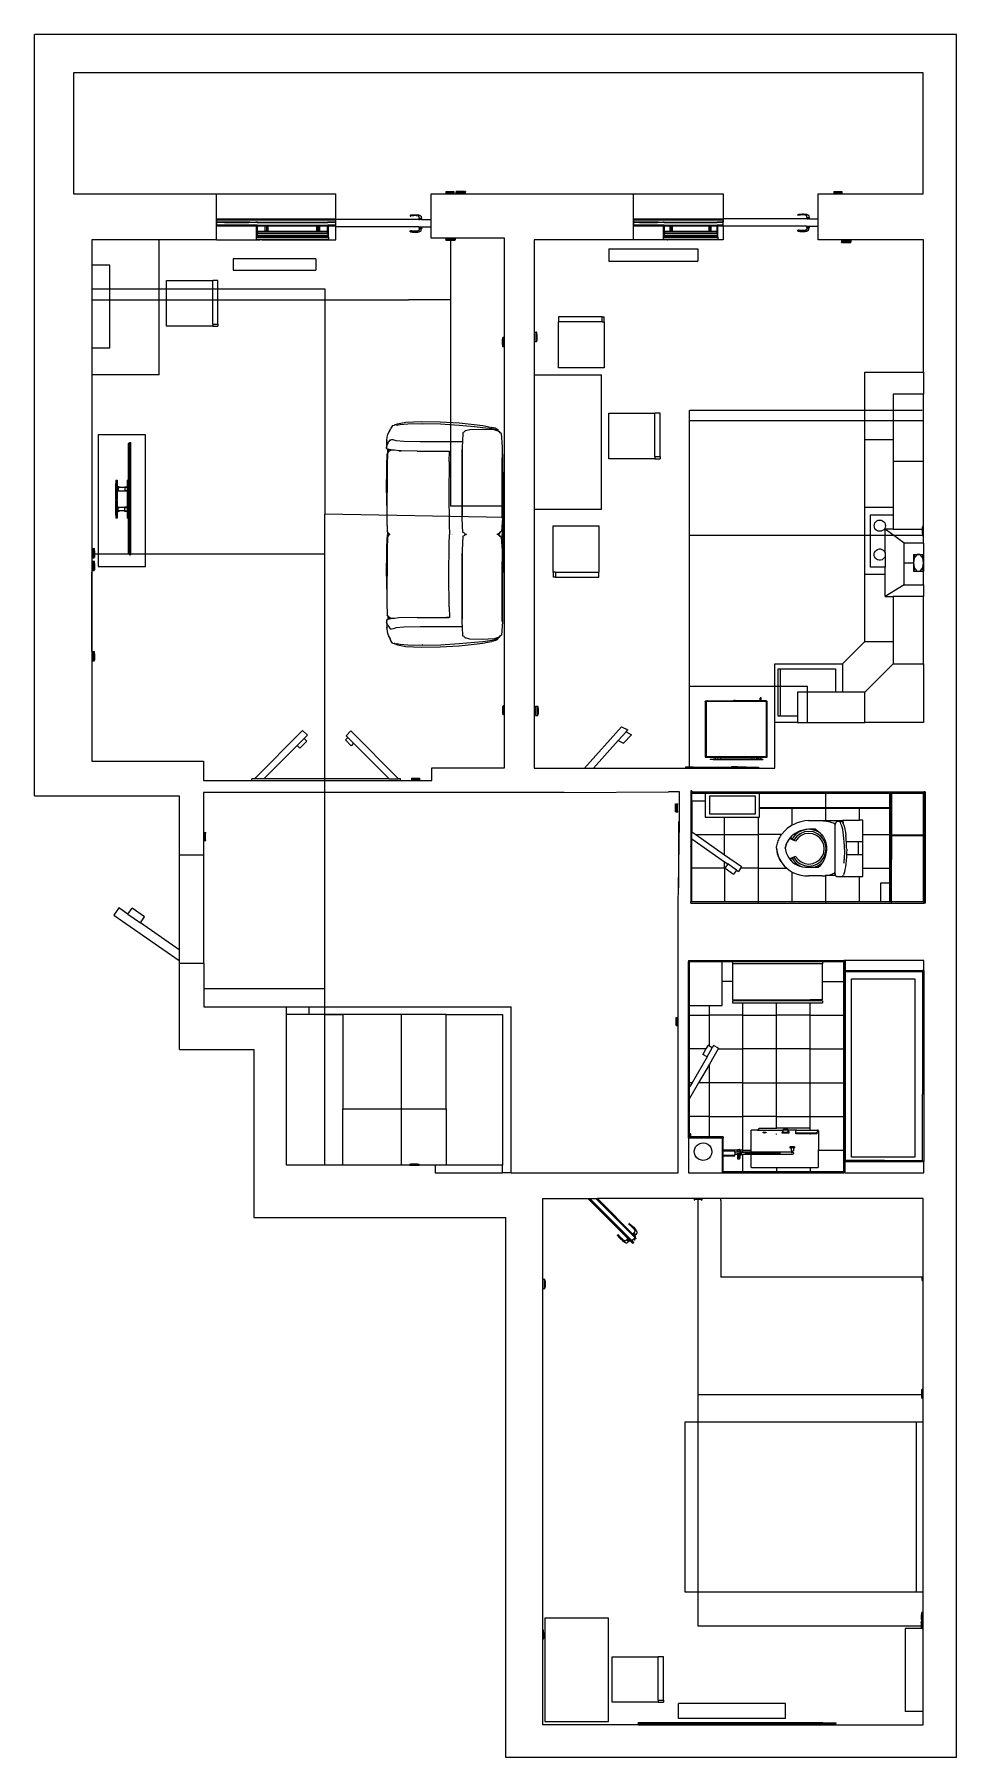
# Model space of a CAD drawing. Extents: x -4167 to 4036, y -7353 to 7975.
import ezdxf

# ---------------------------------------------------------------- set-up
doc = ezdxf.new("R2010")
doc.units = 0
doc.layers.get('0').update_dxf_attribs({"linetype": 'CONTINUOUS'})

msp = doc.modelspace()

# ---------------------------------------------------------------- linework, layer by layer
for p, q in [((-4167, 1203), (-4167, 7975)), ((4036, 7975), (-4167, 7975)), ((4036, -7353), (4036, 7975)), ((-3818, 7635), (-3818, 6557)), ((3739, 7635), (-3818, 7635)), ((3739, 6557), (3739, 7635)), ((-3818, 6557), (-2547, 6557)), ((-2547, 6557), (-1485, 6557)), ((-2547, 6333), (-2547, 6557)), ((-1485, 6333), (-1485, 6557)), ((-638, 6557), (-506, 6557)), ((-638, 6328), (-638, 6557)), ((-506, 6577), (-436, 6577)), ((-506, 6577), (-506, 6557)), ((-506, 6557), (-501, 6557)), ((-501, 6569), (-501, 6569)), ((-501, 6569), (-501, 6569)), ((-501, 6568), (-501, 6568)), ((-501, 6568), (-501, 6567)), ((-501, 6567), (-501, 6567)), ((-501, 6567), (-471, 6567)), ((-501, 6567), (-501, 6562)), ((-471, 6562), (-501, 6562)), ((-501, 6557), (-501, 6562)), ((-501, 6557), (-441, 6557)), ((-471, 6567), (-441, 6567)), ((-471, 6567), (-471, 6562)), ((-471, 6562), (-471, 6562)), ((-441, 6562), (-471, 6562)), ((-441, 6569), (-441, 6569)), ((-441, 6569), (-441, 6569)), ((-441, 6568), (-441, 6568)), ((-441, 6568), (-441, 6567)), ((-441, 6567), (-441, 6567)), ((-441, 6567), (-441, 6562)), ((-441, 6557), (-441, 6562)), ((-441, 6557), (-436, 6557)), ((-436, 6577), (-436, 6557)), ((-436, 6557), (-416, 6557)), ((-409, 6578), (-416, 6578)), ((-416, 6578), (-416, 6576)), ((-416, 6576), (-416, 6576)), ((-416, 6576), (-416, 6576)), ((-416, 6576), (-415, 6576)), ((-416, 6570), (-416, 6576)), ((-416, 6557), (-416, 6570)), ((-416, 6570), (-333, 6570)), ((-416, 6557), (-333, 6557)), ((-415, 6576), (-414, 6576)), ((-415, 6576), (-415, 6576)), ((-414, 6576), (-414, 6576)), ((-409, 6576), (-414, 6576)), ((-403, 6579), (-409, 6578)), ((-402, 6577), (-409, 6576)), ((-402, 6579), (-403, 6579)), ((-403, 6578), (-403, 6579)), ((-403, 6579), (-403, 6578)), ((-402, 6578), (-403, 6578)), ((-403, 6578), (-403, 6578)), ((-403, 6578), (-403, 6578)), ((-403, 6578), (-403, 6578)), ((-403, 6578), (-403, 6578)), ((-395, 6579), (-402, 6579)), ((-401, 6578), (-402, 6578)), ((-402, 6578), (-402, 6578)), ((-395, 6577), (-402, 6577)), ((-395, 6578), (-401, 6578)), ((-395, 6579), (-395, 6579)), ((-395, 6579), (-394, 6579)), ((-394, 6579), (-395, 6579)), ((-395, 6579), (-395, 6579)), ((-395, 6579), (-395, 6579)), ((-395, 6579), (-395, 6579)), ((-389, 6578), (-395, 6578)), ((-388, 6577), (-395, 6577)), ((-394, 6579), (-392, 6579)), ((-392, 6579), (-394, 6579)), ((-389, 6579), (-392, 6579)), ((-392, 6579), (-389, 6579)), ((-392, 6579), (-392, 6579)), ((-388, 6579), (-389, 6579)), ((-389, 6579), (-388, 6579)), ((-388, 6578), (-389, 6578)), ((-386, 6579), (-388, 6579)), ((-388, 6579), (-386, 6579)), ((-382, 6579), (-388, 6578)), ((-388, 6578), (-388, 6578)), ((-388, 6578), (-388, 6578)), ((-382, 6577), (-388, 6577)), ((-386, 6579), (-385, 6579)), ((-385, 6579), (-386, 6579)), ((-385, 6579), (-381, 6579)), ((-381, 6579), (-385, 6579)), ((-375, 6579), (-382, 6579)), ((-382, 6577), (-375, 6578)), ((-381, 6579), (-380, 6579)), ((-380, 6579), (-381, 6579)), ((-375, 6579), (-380, 6579)), ((-380, 6579), (-369, 6579)), ((-369, 6579), (-375, 6579)), ((-368, 6579), (-375, 6579)), ((-375, 6578), (-368, 6577)), ((-368, 6579), (-369, 6579)), ((-369, 6579), (-368, 6579)), ((-368, 6579), (-364, 6579)), ((-364, 6579), (-368, 6579)), ((-361, 6578), (-368, 6579)), ((-368, 6577), (-361, 6577)), ((-364, 6579), (-363, 6579)), ((-363, 6579), (-364, 6579)), ((-363, 6579), (-361, 6579)), ((-361, 6579), (-363, 6579)), ((-360, 6579), (-361, 6579)), ((-361, 6579), (-360, 6579)), ((-361, 6578), (-361, 6578)), ((-361, 6578), (-361, 6578)), ((-361, 6578), (-361, 6578)), ((-354, 6578), (-361, 6578)), ((-361, 6577), (-354, 6577)), ((-360, 6579), (-357, 6579)), ((-357, 6579), (-360, 6579)), ((-355, 6579), (-357, 6579)), ((-357, 6579), (-357, 6579)), ((-357, 6579), (-357, 6579)), ((-357, 6579), (-355, 6579)), ((-355, 6579), (-355, 6579)), ((-355, 6579), (-354, 6579)), ((-355, 6579), (-354, 6579)), ((-355, 6579), (-355, 6579)), ((-354, 6579), (-354, 6579)), ((-354, 6579), (-354, 6579)), ((-354, 6579), (-347, 6579)), ((-348, 6578), (-354, 6578)), ((-354, 6577), (-347, 6577)), ((-347, 6578), (-348, 6578)), ((-347, 6579), (-346, 6579)), ((-347, 6578), (-347, 6578)), ((-346, 6578), (-347, 6578)), ((-347, 6578), (-347, 6578)), ((-347, 6577), (-340, 6576)), ((-346, 6579), (-340, 6578)), ((-346, 6578), (-346, 6579)), ((-346, 6579), (-346, 6578)), ((-346, 6578), (-346, 6578)), ((-346, 6578), (-346, 6578)), ((-346, 6578), (-346, 6578)), ((-333, 6578), (-340, 6578)), ((-340, 6576), (-335, 6576)), ((-334, 6576), (-335, 6576)), ((-335, 6576), (-335, 6576)), ((-333, 6576), (-334, 6576)), ((-334, 6576), (-334, 6576)), ((-334, 6576), (-334, 6576)), ((-333, 6578), (-333, 6576)), ((-333, 6576), (-333, 6576)), ((-333, 6570), (-333, 6576)), ((-333, 6557), (-333, 6570)), ((-333, 6557), (1162, 6557)), ((1162, 6557), (1961, 6557)), ((1162, 6333), (1162, 6557)), ((1961, 6557), (1961, 6334)), ((2806, 6557), (2944, 6557)), ((2806, 6334), (2806, 6557)), ((2944, 6577), (3014, 6577)), ((2944, 6577), (2944, 6557)), ((2944, 6557), (2949, 6557)), ((2949, 6569), (2949, 6569)), ((2949, 6569), (2949, 6569)), ((2949, 6568), (2949, 6568)), ((2949, 6568), (2949, 6567)), ((2949, 6567), (2949, 6567)), ((2949, 6567), (2979, 6567)), ((2949, 6567), (2949, 6562)), ((2979, 6562), (2949, 6562)), ((2949, 6557), (2949, 6562)), ((2949, 6557), (3009, 6557)), ((2979, 6567), (3009, 6567)), ((2979, 6567), (2979, 6562)), ((2979, 6562), (2979, 6562)), ((3009, 6562), (2979, 6562)), ((3009, 6569), (3009, 6569)), ((3009, 6569), (3009, 6569)), ((3009, 6568), (3009, 6568)), ((3009, 6568), (3009, 6567)), ((3009, 6567), (3009, 6567)), ((3009, 6567), (3009, 6562)), ((3009, 6557), (3009, 6562)), ((3009, 6557), (3014, 6557)), ((3014, 6577), (3014, 6557)), ((3014, 6557), (3739, 6557)), ((-2547, 6331), (-2547, 6333)), ((-2476, 6333), (-2547, 6333)), ((-2544, 6331), (-2547, 6331)), ((-2547, 6328), (-2547, 6331)), ((-2544, 6328), (-2547, 6328)), ((-2547, 6327), (-2547, 6328)), ((-2547, 6327), (-2544, 6327)), ((-2547, 6304), (-2547, 6327)), ((-2544, 6304), (-2547, 6304)), ((-2547, 6303), (-2547, 6304)), ((-2544, 6303), (-2547, 6303)), ((-2547, 6278), (-2547, 6303)), ((-2544, 6328), (-2544, 6331)), ((-2470, 6331), (-2544, 6331)), ((-2544, 6328), (-1487, 6328)), ((-2544, 6327), (-1487, 6327)), ((-2544, 6304), (-2544, 6327)), ((-2544, 6304), (-2543, 6304)), ((-2544, 6278), (-2544, 6303)), ((-2543, 6303), (-2544, 6303)), ((-2543, 6304), (-2543, 6304)), ((-2485, 6304), (-2543, 6304)), ((-2543, 6304), (-2485, 6304)), ((-2543, 6303), (-2543, 6303)), ((-2485, 6303), (-2543, 6303)), ((-2485, 6303), (-2543, 6303)), ((-2485, 6304), (-2485, 6304)), ((-2485, 6304), (-2485, 6304)), ((-2485, 6304), (-2485, 6304)), ((-2485, 6304), (-2485, 6303)), ((-2477, 6304), (-2485, 6304)), ((-2485, 6304), (-2485, 6304)), ((-2485, 6304), (-2477, 6304)), ((-2485, 6303), (-2485, 6303)), ((-2485, 6303), (-2485, 6303)), ((-2485, 6303), (-2485, 6303)), ((-2485, 6303), (-2485, 6303)), ((-2477, 6303), (-2485, 6303)), ((-2485, 6303), (-2485, 6303)), ((-2477, 6303), (-2485, 6303)), ((-2477, 6304), (-2477, 6304)), ((-2477, 6304), (-2477, 6303)), ((-2260, 6304), (-2477, 6304)), ((-2477, 6304), (-2260, 6304)), ((-2477, 6303), (-2477, 6303)), ((-2260, 6303), (-2477, 6303)), ((-2477, 6303), (-2260, 6303)), ((-2476, 6333), (-2474, 6332)), ((-2260, 6333), (-2476, 6333)), ((-2474, 6332), (-2473, 6332)), ((-2473, 6332), (-2471, 6332)), ((-2471, 6332), (-2470, 6331)), ((-2470, 6331), (-2470, 6331)), ((-2266, 6331), (-2470, 6331)), ((-2265, 6332), (-2266, 6331)), ((-2266, 6331), (-2266, 6331)), ((-2181, 6331), (-2266, 6331)), ((-2263, 6332), (-2265, 6332)), ((-2262, 6332), (-2263, 6332)), ((-2260, 6333), (-2262, 6332)), ((-2187, 6333), (-2260, 6333)), ((-2260, 6303), (-2260, 6304)), ((-2260, 6304), (-2260, 6304)), ((-2251, 6304), (-2260, 6304)), ((-2260, 6304), (-2251, 6304)), ((-2260, 6303), (-2260, 6303)), ((-2251, 6303), (-2260, 6303)), ((-2251, 6303), (-2260, 6303)), ((-2251, 6304), (-2251, 6304)), ((-2251, 6303), (-2251, 6304)), ((-2250, 6304), (-2251, 6304)), ((-2251, 6304), (-2250, 6304)), ((-2251, 6303), (-2251, 6303)), ((-2251, 6303), (-2251, 6303)), ((-2250, 6303), (-2251, 6303)), ((-2250, 6303), (-2251, 6303)), ((-2250, 6304), (-2250, 6304)), ((-2250, 6304), (-2197, 6304)), ((-2250, 6304), (-2197, 6304)), ((-2250, 6303), (-2250, 6303)), ((-2197, 6303), (-2250, 6303)), ((-2197, 6303), (-2250, 6303)), ((-2197, 6304), (-2197, 6304)), ((-2196, 6304), (-2197, 6304)), ((-2197, 6304), (-2196, 6304)), ((-2197, 6303), (-2197, 6303)), ((-2196, 6303), (-2197, 6303)), ((-2196, 6303), (-2197, 6303)), ((-2196, 6303), (-2196, 6304)), ((-2196, 6304), (-2196, 6304)), ((-2184, 6304), (-2196, 6304)), ((-2196, 6304), (-2184, 6304)), ((-2196, 6303), (-2196, 6303)), ((-2196, 6303), (-2196, 6303)), ((-2185, 6303), (-2196, 6303)), ((-2185, 6303), (-2196, 6303)), ((-2186, 6332), (-2187, 6333)), ((-1555, 6333), (-2187, 6333)), ((-2186, 6332), (-2184, 6332)), ((-2184, 6304), (-2185, 6303)), ((-2185, 6303), (-2185, 6303)), ((-2185, 6303), (-2185, 6303)), ((-2185, 6303), (-2182, 6303)), ((-2185, 6303), (-2182, 6303)), ((-2184, 6332), (-2183, 6332)), ((-2184, 6304), (-2184, 6304)), ((-2184, 6304), (-2182, 6304)), ((-2184, 6304), (-2182, 6304)), ((-2183, 6332), (-2181, 6331)), ((-2182, 6303), (-2182, 6304)), ((-2182, 6304), (-2182, 6304)), ((-2182, 6304), (-2117, 6304)), ((-2182, 6304), (-2117, 6304)), ((-2182, 6303), (-2182, 6303)), ((-2182, 6303), (-2117, 6303)), ((-2182, 6303), (-2117, 6303)), ((-2181, 6331), (-2181, 6331)), ((-1562, 6331), (-2181, 6331)), ((-2117, 6304), (-2117, 6304)), ((-2117, 6304), (-2117, 6303)), ((-2117, 6304), (-2104, 6304)), ((-2117, 6304), (-2104, 6304)), ((-2117, 6303), (-2117, 6303)), ((-2117, 6303), (-2104, 6303)), ((-2117, 6303), (-2104, 6303)), ((-2104, 6304), (-2104, 6304)), ((-2104, 6304), (-2104, 6303)), ((-2104, 6304), (-2095, 6304)), ((-2104, 6304), (-2095, 6304)), ((-2104, 6303), (-2104, 6303)), ((-2104, 6303), (-2094, 6303)), ((-2104, 6303), (-2094, 6303)), ((-2095, 6304), (-2095, 6304)), ((-2095, 6304), (-2095, 6303)), ((-2095, 6304), (-1649, 6304)), ((-2095, 6304), (-1649, 6304)), ((-2095, 6303), (-2094, 6303)), ((-1649, 6303), (-2095, 6303)), ((-2094, 6303), (-2094, 6303)), ((-2094, 6303), (-1649, 6303)), ((-2094, 6303), (-1650, 6303)), ((-1649, 6303), (-1650, 6303)), ((-1650, 6303), (-1640, 6303)), ((-1649, 6304), (-1649, 6304)), ((-1649, 6304), (-1649, 6303)), ((-1649, 6304), (-1640, 6304)), ((-1649, 6304), (-1640, 6304)), ((-1649, 6303), (-1649, 6303)), ((-1649, 6303), (-1640, 6303)), ((-1640, 6303), (-1640, 6304)), ((-1640, 6304), (-1640, 6304)), ((-1640, 6304), (-1627, 6304)), ((-1640, 6304), (-1627, 6304)), ((-1640, 6303), (-1640, 6303)), ((-1640, 6303), (-1627, 6303)), ((-1640, 6303), (-1627, 6303)), ((-1627, 6303), (-1627, 6304)), ((-1627, 6304), (-1627, 6304)), ((-1627, 6304), (-1562, 6304)), ((-1627, 6304), (-1562, 6304)), ((-1627, 6303), (-1627, 6303)), ((-1627, 6303), (-1562, 6303)), ((-1627, 6303), (-1562, 6303)), ((-1561, 6331), (-1562, 6331)), ((-1487, 6331), (-1562, 6331)), ((-1562, 6304), (-1562, 6304)), ((-1562, 6304), (-1562, 6303)), ((-1562, 6304), (-1559, 6304)), ((-1562, 6304), (-1560, 6304)), ((-1562, 6303), (-1562, 6303)), ((-1562, 6303), (-1558, 6303)), ((-1562, 6303), (-1558, 6303)), ((-1560, 6332), (-1561, 6331)), ((-1558, 6332), (-1560, 6332)), ((-1560, 6304), (-1559, 6304)), ((-1560, 6304), (-1547, 6304)), ((-1547, 6304), (-1559, 6304)), ((-1559, 6304), (-1558, 6303)), ((-1557, 6332), (-1558, 6332)), ((-1547, 6303), (-1558, 6303)), ((-1558, 6303), (-1558, 6303)), ((-1558, 6303), (-1558, 6303)), ((-1547, 6303), (-1558, 6303)), ((-1555, 6333), (-1557, 6332)), ((-1555, 6333), (-1485, 6333)), ((-1546, 6304), (-1547, 6304)), ((-1547, 6304), (-1547, 6304)), ((-1547, 6304), (-1547, 6303)), ((-1547, 6304), (-1546, 6304)), ((-1546, 6303), (-1547, 6303)), ((-1547, 6303), (-1547, 6303)), ((-1547, 6303), (-1547, 6303)), ((-1546, 6303), (-1547, 6303)), ((-1546, 6304), (-1546, 6304)), ((-1488, 6304), (-1546, 6304)), ((-1546, 6304), (-1488, 6304)), ((-1546, 6303), (-1546, 6303)), ((-1488, 6303), (-1546, 6303)), ((-1488, 6303), (-1546, 6303)), ((-1488, 6304), (-1488, 6304)), ((-1488, 6304), (-1487, 6304)), ((-1488, 6303), (-1488, 6303)), ((-1487, 6303), (-1488, 6303)), ((-1487, 6328), (-1487, 6331)), ((-1485, 6331), (-1487, 6331)), ((-1485, 6328), (-1487, 6328)), ((-1487, 6304), (-1487, 6327)), ((-1487, 6327), (-1485, 6327)), ((-1485, 6304), (-1487, 6304)), ((-1487, 6278), (-1487, 6303)), ((-1485, 6303), (-1487, 6303)), ((-1485, 6331), (-1485, 6333)), ((-1485, 6328), (-1485, 6331)), ((-1485, 6328), (-1485, 6328)), ((-1485, 6327), (-1485, 6328)), ((-746, 6328), (-1485, 6328)), ((-1485, 6304), (-1485, 6327)), ((-1485, 6303), (-1485, 6304)), ((-1485, 6278), (-1485, 6303)), ((-824, 6367), (-825, 6366)), ((-825, 6366), (-825, 6365)), ((-825, 6366), (-825, 6366)), ((-825, 6366), (-825, 6366)), ((-825, 6365), (-825, 6365)), ((-825, 6365), (-825, 6365)), ((-825, 6365), (-825, 6365)), ((-825, 6365), (-825, 6365)), ((-825, 6365), (-825, 6365)), ((-825, 6365), (-825, 6365)), ((-825, 6364), (-825, 6365)), ((-825, 6364), (-825, 6364)), ((-825, 6364), (-825, 6362)), ((-825, 6364), (-825, 6364)), ((-825, 6362), (-825, 6362)), ((-825, 6362), (-825, 6361)), ((-825, 6361), (-825, 6361)), ((-825, 6361), (-825, 6361)), ((-825, 6361), (-825, 6361)), ((-825, 6361), (-825, 6361)), ((-825, 6361), (-825, 6360)), ((-825, 6360), (-824, 6360)), ((-823, 6368), (-824, 6367)), ((-824, 6367), (-824, 6367)), ((-824, 6360), (-824, 6359)), ((-824, 6359), (-823, 6359)), ((-823, 6368), (-814, 6369)), ((-813, 6361), (-823, 6359)), ((-814, 6369), (-805, 6370)), ((-804, 6362), (-813, 6361)), ((-805, 6370), (-796, 6371)), ((-795, 6362), (-804, 6362)), ((-796, 6371), (-787, 6371)), ((-786, 6363), (-795, 6362)), ((-787, 6371), (-777, 6371)), ((-778, 6363), (-786, 6363)), ((-769, 6362), (-778, 6363)), ((-777, 6371), (-768, 6371)), ((-760, 6362), (-769, 6362)), ((-768, 6371), (-759, 6370)), ((-758, 6361), (-760, 6362)), ((-759, 6370), (-756, 6370)), ((-757, 6361), (-758, 6361)), ((-756, 6361), (-757, 6361)), ((-756, 6370), (-754, 6370)), ((-754, 6361), (-756, 6361)), ((-754, 6370), (-751, 6369)), ((-753, 6360), (-754, 6361)), ((-752, 6360), (-753, 6360)), ((-751, 6359), (-752, 6360)), ((-751, 6369), (-748, 6368)), ((-750, 6359), (-751, 6359)), ((-751, 6359), (-751, 6359)), ((-750, 6359), (-750, 6358)), ((-750, 6358), (-749, 6358)), ((-749, 6358), (-750, 6358)), ((-748, 6357), (-749, 6358)), ((-749, 6358), (-749, 6358)), ((-748, 6368), (-745, 6368)), ((-747, 6355), (-748, 6357)), ((-746, 6354), (-747, 6355)), ((-745, 6352), (-746, 6354)), ((-746, 6328), (-745, 6329)), ((-740, 6328), (-746, 6328)), ((-745, 6368), (-742, 6366)), ((-744, 6350), (-745, 6352)), ((-744, 6338), (-745, 6337)), ((-745, 6337), (-745, 6337)), ((-745, 6335), (-745, 6337)), ((-745, 6330), (-745, 6335)), ((-737, 6335), (-745, 6335)), ((-745, 6330), (-745, 6329)), ((-745, 6330), (-745, 6330)), ((-745, 6330), (-745, 6330)), ((-745, 6330), (-744, 6330)), ((-743, 6330), (-745, 6330)), ((-744, 6349), (-744, 6350)), ((-744, 6347), (-744, 6349)), ((-744, 6346), (-744, 6347)), ((-744, 6344), (-744, 6346)), ((-744, 6343), (-744, 6344)), ((-744, 6343), (-743, 6338)), ((-744, 6338), (-744, 6338)), ((-744, 6338), (-744, 6338)), ((-743, 6338), (-744, 6338)), ((-743, 6331), (-744, 6330)), ((-743, 6338), (-741, 6338)), ((-743, 6338), (-741, 6338)), ((-735, 6331), (-743, 6331)), ((-742, 6366), (-739, 6365)), ((-741, 6338), (-741, 6338)), ((-741, 6338), (-741, 6337)), ((-725, 6338), (-741, 6338)), ((-725, 6338), (-741, 6338)), ((-725, 6337), (-741, 6337)), ((-741, 6330), (-740, 6330)), ((-740, 6330), (-740, 6328)), ((-740, 6330), (-739, 6330)), ((-734, 6328), (-740, 6328)), ((-739, 6365), (-736, 6364)), ((-736, 6333), (-737, 6335)), ((-737, 6335), (-729, 6335)), ((-737, 6330), (-735, 6330)), ((-736, 6364), (-733, 6362)), ((-735, 6332), (-736, 6333)), ((-735, 6332), (-735, 6331)), ((-735, 6332), (-735, 6332)), ((-734, 6332), (-735, 6332)), ((-734, 6331), (-735, 6331)), ((-734, 6332), (-734, 6331)), ((-734, 6332), (-734, 6331)), ((-733, 6331), (-734, 6332)), ((-734, 6332), (-734, 6332)), ((-734, 6331), (-734, 6331)), ((-724, 6331), (-734, 6331)), ((-734, 6329), (-734, 6328)), ((-733, 6328), (-734, 6328)), ((-733, 6362), (-730, 6360)), ((-733, 6331), (-732, 6332)), ((-733, 6330), (-733, 6328)), ((-733, 6330), (-733, 6330)), ((-731, 6330), (-733, 6330)), ((-726, 6328), (-733, 6328)), ((-732, 6332), (-730, 6333)), ((-730, 6360), (-728, 6358)), ((-730, 6333), (-729, 6335)), ((-722, 6335), (-729, 6335)), ((-729, 6330), (-727, 6330)), ((-728, 6358), (-727, 6357)), ((-727, 6357), (-727, 6357)), ((-727, 6357), (-726, 6356)), ((-726, 6356), (-726, 6355)), ((-726, 6355), (-726, 6355)), ((-726, 6355), (-723, 6338)), ((-726, 6329), (-726, 6328)), ((-721, 6328), (-726, 6328)), ((-725, 6338), (-725, 6338)), ((-725, 6338), (-725, 6337)), ((-725, 6338), (-723, 6338)), ((-725, 6338), (-723, 6338)), ((-725, 6330), (-723, 6330)), ((-723, 6330), (-724, 6331)), ((-723, 6338), (-722, 6338)), ((-723, 6338), (-723, 6338)), ((-722, 6330), (-723, 6330)), ((-722, 6338), (-722, 6337)), ((-722, 6338), (-722, 6338)), ((-722, 6337), (-722, 6337)), ((-722, 6335), (-722, 6337)), ((-722, 6330), (-722, 6335)), ((-721, 6329), (-722, 6330)), ((-722, 6330), (-722, 6330)), ((-722, 6330), (-722, 6330)), ((-721, 6328), (-721, 6329)), ((-721, 6328), (-638, 6328)), ((-638, 6263), (-638, 6328)), ((1162, 6331), (1162, 6333)), ((1215, 6333), (1162, 6333)), ((1164, 6331), (1162, 6331)), ((1162, 6328), (1162, 6331)), ((1164, 6328), (1162, 6328)), ((1162, 6327), (1162, 6328)), ((1162, 6327), (1164, 6327)), ((1162, 6304), (1162, 6327)), ((1164, 6304), (1162, 6304)), ((1162, 6303), (1162, 6304)), ((1164, 6303), (1162, 6303)), ((1162, 6278), (1162, 6303)), ((1164, 6328), (1164, 6331)), ((1220, 6331), (1164, 6331)), ((1164, 6328), (1959, 6328)), ((1164, 6327), (1959, 6327)), ((1164, 6304), (1164, 6327)), ((1164, 6304), (1165, 6304)), ((1164, 6278), (1164, 6303)), ((1165, 6303), (1164, 6303)), ((1165, 6304), (1165, 6304)), ((1208, 6304), (1165, 6304)), ((1165, 6304), (1208, 6304)), ((1165, 6303), (1165, 6303)), ((1208, 6303), (1165, 6303)), ((1208, 6303), (1165, 6303)), ((1208, 6304), (1208, 6304)), ((1209, 6304), (1208, 6304)), ((1208, 6304), (1209, 6304)), ((1208, 6303), (1208, 6303)), ((1209, 6303), (1208, 6303)), ((1209, 6303), (1208, 6303)), ((1209, 6304), (1209, 6304)), ((1209, 6304), (1209, 6303)), ((1215, 6304), (1209, 6304)), ((1209, 6304), (1215, 6304)), ((1209, 6303), (1209, 6303)), ((1209, 6303), (1209, 6303)), ((1215, 6303), (1209, 6303)), ((1215, 6303), (1209, 6303)), ((1215, 6333), (1217, 6332)), ((1378, 6333), (1215, 6333)), ((1215, 6304), (1215, 6304)), ((1215, 6304), (1215, 6303)), ((1377, 6304), (1215, 6304)), ((1215, 6304), (1377, 6304)), ((1215, 6303), (1215, 6303)), ((1377, 6303), (1215, 6303)), ((1215, 6303), (1377, 6303)), ((1217, 6332), (1218, 6332)), ((1218, 6332), (1219, 6332)), ((1219, 6332), (1220, 6331)), ((1220, 6331), (1220, 6331)), ((1373, 6331), (1220, 6331)), ((1374, 6332), (1373, 6331)), ((1373, 6331), (1373, 6331)), ((1437, 6331), (1373, 6331)), ((1375, 6332), (1374, 6332)), ((1377, 6332), (1375, 6332)), ((1378, 6333), (1377, 6332)), ((1377, 6303), (1377, 6304)), ((1377, 6304), (1377, 6304)), ((1384, 6304), (1377, 6304)), ((1377, 6304), (1384, 6304)), ((1377, 6303), (1377, 6303)), ((1384, 6303), (1377, 6303)), ((1384, 6303), (1377, 6303)), ((1433, 6333), (1378, 6333)), ((1384, 6304), (1384, 6304)), ((1384, 6303), (1384, 6304)), ((1385, 6304), (1384, 6304)), ((1384, 6304), (1385, 6304)), ((1384, 6303), (1384, 6303)), ((1384, 6303), (1384, 6303)), ((1385, 6303), (1384, 6303)), ((1385, 6303), (1384, 6303)), ((1385, 6304), (1385, 6304)), ((1385, 6304), (1425, 6304)), ((1385, 6304), (1425, 6304)), ((1385, 6303), (1385, 6303)), ((1425, 6303), (1385, 6303)), ((1425, 6303), (1385, 6303)), ((1425, 6304), (1425, 6304)), ((1426, 6304), (1425, 6304)), ((1425, 6304), (1426, 6304)), ((1425, 6303), (1425, 6303)), ((1426, 6303), (1425, 6303)), ((1426, 6303), (1425, 6303)), ((1426, 6303), (1426, 6304)), ((1426, 6304), (1426, 6304)), ((1435, 6304), (1426, 6304)), ((1426, 6304), (1435, 6304)), ((1426, 6303), (1426, 6303)), ((1426, 6303), (1426, 6303)), ((1434, 6303), (1426, 6303)), ((1434, 6303), (1426, 6303)), ((1434, 6332), (1433, 6333)), ((1908, 6333), (1433, 6333)), ((1434, 6332), (1435, 6332)), ((1435, 6304), (1434, 6303)), ((1434, 6303), (1434, 6303)), ((1434, 6303), (1434, 6303)), ((1434, 6303), (1437, 6303)), ((1434, 6303), (1437, 6303)), ((1435, 6332), (1436, 6332)), ((1435, 6304), (1435, 6304)), ((1435, 6304), (1437, 6304)), ((1435, 6304), (1437, 6304)), ((1436, 6332), (1437, 6331)), ((1437, 6331), (1437, 6331)), ((1903, 6331), (1437, 6331)), ((1437, 6303), (1437, 6304)), ((1437, 6304), (1437, 6304)), ((1437, 6304), (1485, 6304)), ((1437, 6304), (1485, 6304)), ((1437, 6303), (1437, 6303)), ((1437, 6303), (1485, 6303)), ((1437, 6303), (1485, 6303)), ((1485, 6304), (1485, 6304)), ((1485, 6304), (1485, 6303)), ((1485, 6304), (1495, 6304)), ((1485, 6304), (1495, 6304)), ((1485, 6303), (1485, 6303)), ((1485, 6303), (1495, 6303)), ((1485, 6303), (1495, 6303)), ((1495, 6304), (1495, 6304)), ((1495, 6304), (1495, 6303)), ((1495, 6304), (1502, 6304)), ((1495, 6304), (1502, 6304)), ((1495, 6303), (1495, 6303)), ((1495, 6303), (1502, 6303)), ((1495, 6303), (1502, 6303)), ((1502, 6304), (1502, 6304)), ((1502, 6304), (1502, 6303)), ((1502, 6304), (1838, 6304)), ((1502, 6304), (1838, 6304)), ((1502, 6303), (1502, 6303)), ((1502, 6303), (1502, 6303)), ((1502, 6303), (1837, 6303)), ((1502, 6303), (1837, 6303)), ((1837, 6303), (1502, 6303)), ((1838, 6304), (1837, 6303)), ((1837, 6303), (1837, 6303)), ((1837, 6303), (1837, 6303)), ((1837, 6303), (1844, 6303)), ((1837, 6303), (1844, 6303)), ((1838, 6304), (1838, 6304)), ((1838, 6304), (1844, 6304)), ((1838, 6304), (1844, 6304)), ((1844, 6303), (1844, 6304)), ((1844, 6304), (1844, 6304)), ((1844, 6304), (1854, 6304)), ((1844, 6304), (1854, 6304)), ((1844, 6303), (1844, 6303)), ((1844, 6303), (1854, 6303)), ((1844, 6303), (1854, 6303)), ((1854, 6303), (1854, 6304)), ((1854, 6304), (1854, 6304)), ((1854, 6304), (1903, 6304)), ((1854, 6304), (1903, 6304)), ((1854, 6303), (1854, 6303)), ((1854, 6303), (1903, 6303)), ((1854, 6303), (1903, 6303)), ((1904, 6332), (1903, 6331)), ((1903, 6331), (1903, 6331)), ((1959, 6331), (1903, 6331)), ((1903, 6304), (1903, 6304)), ((1903, 6304), (1903, 6303)), ((1903, 6304), (1905, 6304)), ((1903, 6304), (1905, 6304)), ((1903, 6303), (1903, 6303)), ((1903, 6303), (1906, 6303)), ((1903, 6303), (1906, 6303)), ((1906, 6332), (1904, 6332)), ((1914, 6304), (1905, 6304)), ((1905, 6304), (1905, 6304)), ((1905, 6304), (1906, 6303)), ((1905, 6304), (1914, 6304)), ((1907, 6332), (1906, 6332)), ((1914, 6303), (1906, 6303)), ((1906, 6303), (1906, 6303)), ((1906, 6303), (1906, 6303)), ((1914, 6303), (1906, 6303)), ((1908, 6333), (1907, 6332)), ((1908, 6333), (1961, 6333)), ((1915, 6304), (1914, 6304)), ((1914, 6304), (1914, 6304)), ((1914, 6304), (1914, 6303)), ((1914, 6304), (1915, 6304)), ((1915, 6303), (1914, 6303)), ((1914, 6303), (1914, 6303)), ((1914, 6303), (1914, 6303)), ((1915, 6303), (1914, 6303)), ((1915, 6304), (1915, 6304)), ((1958, 6304), (1915, 6304)), ((1915, 6304), (1958, 6304)), ((1915, 6303), (1915, 6303)), ((1958, 6303), (1915, 6303)), ((1958, 6303), (1915, 6303)), ((1958, 6304), (1958, 6304)), ((1958, 6304), (1959, 6304)), ((1958, 6303), (1958, 6303)), ((1959, 6303), (1958, 6303)), ((1959, 6328), (1959, 6331)), ((1961, 6331), (1959, 6331)), ((1961, 6328), (1959, 6328)), ((1959, 6304), (1959, 6327)), ((1959, 6327), (1961, 6327)), ((1961, 6304), (1959, 6304)), ((1959, 6278), (1959, 6303)), ((1961, 6303), (1959, 6303)), ((1961, 6334), (1961, 6333)), ((2703, 6334), (1961, 6334)), ((1961, 6331), (1961, 6333)), ((1961, 6331), (1961, 6328)), ((1961, 6327), (1961, 6328)), ((1961, 6327), (1961, 6304)), ((1961, 6303), (1961, 6304)), ((1961, 6278), (1961, 6303)), ((2624, 6373), (2623, 6373)), ((2623, 6373), (2623, 6372)), ((2623, 6372), (2623, 6371)), ((2623, 6372), (2623, 6372)), ((2623, 6372), (2623, 6372)), ((2623, 6372), (2623, 6372)), ((2623, 6371), (2623, 6371)), ((2623, 6371), (2623, 6371)), ((2623, 6371), (2623, 6371)), ((2623, 6371), (2623, 6371)), ((2623, 6370), (2623, 6371)), ((2623, 6370), (2623, 6370)), ((2623, 6370), (2623, 6369)), ((2623, 6370), (2623, 6370)), ((2623, 6369), (2623, 6368)), ((2623, 6368), (2623, 6367)), ((2623, 6368), (2623, 6368)), ((2623, 6367), (2623, 6367)), ((2623, 6367), (2623, 6367)), ((2623, 6367), (2623, 6367)), ((2623, 6367), (2623, 6366)), ((2623, 6366), (2624, 6366)), ((2625, 6374), (2624, 6374)), ((2624, 6374), (2624, 6373)), ((2624, 6366), (2624, 6365)), ((2624, 6365), (2625, 6365)), ((2625, 6374), (2634, 6375)), ((2636, 6367), (2625, 6365)), ((2634, 6375), (2643, 6377)), ((2644, 6368), (2636, 6367)), ((2643, 6377), (2652, 6377)), ((2653, 6369), (2644, 6368)), ((2652, 6377), (2662, 6378)), ((2662, 6369), (2653, 6369)), ((2662, 6378), (2671, 6378)), ((2671, 6369), (2662, 6369)), ((2671, 6378), (2680, 6377)), ((2679, 6369), (2671, 6369)), ((2688, 6368), (2679, 6369)), ((2680, 6377), (2689, 6376)), ((2690, 6368), (2688, 6368)), ((2689, 6376), (2692, 6376)), ((2691, 6367), (2690, 6368)), ((2693, 6367), (2691, 6367)), ((2692, 6376), (2695, 6376)), ((2694, 6367), (2693, 6367)), ((2695, 6366), (2694, 6367)), ((2695, 6376), (2697, 6375)), ((2696, 6366), (2695, 6366)), ((2697, 6365), (2696, 6366)), ((2697, 6375), (2701, 6375)), ((2698, 6365), (2697, 6365)), ((2698, 6365), (2700, 6364)), ((2698, 6365), (2698, 6365)), ((2698, 6365), (2698, 6365)), ((2699, 6364), (2698, 6365)), ((2700, 6364), (2699, 6364)), ((2701, 6363), (2700, 6364)), ((2701, 6375), (2704, 6374)), ((2702, 6361), (2701, 6363)), ((2703, 6360), (2702, 6361)), ((2704, 6358), (2703, 6360)), ((2704, 6336), (2703, 6335)), ((2703, 6334), (2703, 6335)), ((2708, 6334), (2703, 6334)), ((2704, 6374), (2707, 6373)), ((2704, 6357), (2704, 6358)), ((2704, 6355), (2704, 6357)), ((2704, 6353), (2704, 6355)), ((2705, 6352), (2704, 6353)), ((2704, 6344), (2704, 6343)), ((2704, 6344), (2704, 6344)), ((2705, 6344), (2704, 6344)), ((2704, 6343), (2704, 6343)), ((2704, 6341), (2704, 6343)), ((2704, 6336), (2704, 6341)), ((2711, 6341), (2704, 6341)), ((2704, 6336), (2705, 6337)), ((2704, 6336), (2704, 6336)), ((2704, 6336), (2704, 6336)), ((2705, 6336), (2704, 6336)), ((2705, 6350), (2705, 6352)), ((2705, 6349), (2705, 6350)), ((2705, 6349), (2705, 6344)), ((2705, 6344), (2705, 6344)), ((2705, 6344), (2707, 6344)), ((2705, 6344), (2707, 6344)), ((2706, 6337), (2705, 6337)), ((2714, 6337), (2706, 6337)), ((2707, 6373), (2710, 6371)), ((2707, 6344), (2707, 6344)), ((2707, 6344), (2707, 6344)), ((2724, 6344), (2707, 6344)), ((2724, 6344), (2707, 6344)), ((2724, 6344), (2707, 6344)), ((2707, 6336), (2708, 6336)), ((2708, 6336), (2708, 6334)), ((2708, 6336), (2709, 6336)), ((2715, 6334), (2708, 6334)), ((2710, 6371), (2713, 6370)), ((2712, 6339), (2711, 6341)), ((2711, 6341), (2719, 6341)), ((2711, 6336), (2713, 6336)), ((2714, 6338), (2712, 6339)), ((2713, 6370), (2716, 6368)), ((2714, 6338), (2714, 6337)), ((2714, 6338), (2714, 6337)), ((2714, 6338), (2714, 6338)), ((2714, 6338), (2714, 6338)), ((2715, 6338), (2714, 6338)), ((2715, 6337), (2714, 6337)), ((2714, 6337), (2714, 6337)), ((2715, 6338), (2715, 6337)), ((2715, 6338), (2717, 6338)), ((2715, 6338), (2715, 6338)), ((2725, 6337), (2715, 6337)), ((2716, 6336), (2715, 6336)), ((2715, 6335), (2715, 6334)), ((2716, 6334), (2715, 6334)), ((2716, 6368), (2718, 6366)), ((2716, 6336), (2716, 6334)), ((2717, 6336), (2716, 6336)), ((2722, 6334), (2716, 6334)), ((2717, 6338), (2718, 6339)), ((2718, 6366), (2721, 6364)), ((2718, 6339), (2719, 6341)), ((2727, 6341), (2719, 6341)), ((2720, 6336), (2722, 6336)), ((2721, 6364), (2721, 6364)), ((2721, 6364), (2722, 6363)), ((2722, 6363), (2722, 6362)), ((2722, 6362), (2722, 6362)), ((2722, 6362), (2723, 6361)), ((2722, 6335), (2722, 6334)), ((2728, 6334), (2722, 6334)), ((2723, 6361), (2726, 6344)), ((2724, 6344), (2724, 6344)), ((2724, 6344), (2724, 6344)), ((2724, 6344), (2726, 6344)), ((2724, 6344), (2725, 6344)), ((2724, 6336), (2726, 6336)), ((2725, 6344), (2726, 6344)), ((2726, 6337), (2725, 6337)), ((2726, 6344), (2727, 6343)), ((2726, 6344), (2726, 6344)), ((2726, 6344), (2726, 6344)), ((2727, 6336), (2726, 6337)), ((2727, 6343), (2727, 6343)), ((2727, 6341), (2727, 6343)), ((2727, 6336), (2727, 6341)), ((2728, 6335), (2727, 6336)), ((2727, 6336), (2727, 6336)), ((2727, 6336), (2727, 6336)), ((2728, 6334), (2728, 6335)), ((2728, 6334), (2806, 6334)), ((2806, 6269), (2806, 6334)), ((-3056, 6148), (-3656, 6148)), ((-3656, 6148), (-3656, 5924)), ((-3056, 4948), (-3056, 6148)), ((-2547, 6148), (-3056, 6148)), ((-2547, 6277), (-2547, 6278)), ((-2544, 6278), (-2547, 6278)), ((-2547, 6277), (-2544, 6277)), ((-2547, 6274), (-2547, 6277)), ((-2547, 6273), (-2547, 6274)), ((-2544, 6274), (-2547, 6274)), ((-2477, 6273), (-2547, 6273)), ((-2547, 6148), (-2547, 6273)), ((-2547, 6148), (-2166, 6148)), ((-2544, 6278), (-2543, 6278)), ((-2544, 6274), (-2544, 6277)), ((-2477, 6277), (-2544, 6277)), ((-2544, 6274), (-2477, 6274)), ((-2543, 6278), (-2543, 6277)), ((-2543, 6278), (-2483, 6278)), ((-2484, 6277), (-2543, 6277)), ((-2484, 6277), (-2483, 6278)), ((-2477, 6277), (-2484, 6277)), ((-2483, 6278), (-2480, 6278)), ((-2480, 6278), (-2480, 6277)), ((-2480, 6278), (-2476, 6278)), ((-2480, 6277), (-2477, 6277)), ((-2476, 6278), (-2477, 6277)), ((-2477, 6277), (-2477, 6277)), ((-2477, 6277), (-2477, 6277)), ((-2475, 6277), (-2477, 6277)), ((-2477, 6277), (-2475, 6277)), ((-2477, 6277), (-2476, 6277)), ((-2477, 6274), (-2477, 6273)), ((-2477, 6274), (-2475, 6274)), ((-2477, 6273), (-2475, 6273)), ((-2476, 6278), (-2475, 6278)), ((-2476, 6277), (-2476, 6277)), ((-2476, 6277), (-2475, 6277)), ((-2476, 6277), (-2467, 6277)), ((-2476, 6277), (-2467, 6277)), ((-2475, 6277), (-2475, 6278)), ((-2475, 6278), (-2466, 6278)), ((-2475, 6277), (-2475, 6277)), ((-2466, 6277), (-2475, 6277)), ((-2475, 6277), (-2466, 6277)), ((-2475, 6273), (-2475, 6274)), ((-2475, 6274), (-2472, 6273)), ((-2475, 6273), (-2474, 6273)), ((-2475, 6273), (-2259, 6273)), ((-2474, 6273), (-2475, 6273)), ((-2475, 6273), (-2471, 6273)), ((-2474, 6273), (-2472, 6273)), ((-2472, 6273), (-2474, 6273)), ((-2472, 6274), (-2472, 6273)), ((-2472, 6274), (-2470, 6274)), ((-2472, 6273), (-2471, 6273)), ((-2471, 6273), (-2470, 6274)), ((-2471, 6273), (-2264, 6273)), ((-2470, 6274), (-2265, 6274)), ((-2467, 6277), (-2467, 6277)), ((-2467, 6277), (-2466, 6277)), ((-2466, 6277), (-2467, 6277)), ((-2467, 6277), (-2466, 6277)), ((-2466, 6278), (-2466, 6277)), ((-2466, 6278), (-2465, 6278)), ((-2466, 6277), (-2466, 6277)), ((-2466, 6277), (-2465, 6277)), ((-2466, 6277), (-2269, 6277)), ((-2465, 6277), (-2466, 6277)), ((-2466, 6277), (-2466, 6277)), ((-2466, 6277), (-2465, 6277)), ((-2466, 6277), (-2466, 6277)), ((-2466, 6277), (-2269, 6277)), ((-2465, 6277), (-2465, 6278)), ((-2465, 6278), (-2269, 6278)), ((-2465, 6277), (-2465, 6277)), ((-2465, 6277), (-2269, 6277)), ((-2465, 6277), (-2465, 6277)), ((-2269, 6277), (-2465, 6277)), ((-2269, 6278), (-2268, 6277)), ((-2269, 6277), (-2269, 6278)), ((-2269, 6278), (-2269, 6278)), ((-2269, 6278), (-2260, 6278)), ((-2269, 6277), (-2269, 6277)), ((-2269, 6277), (-2269, 6277)), ((-2269, 6277), (-2269, 6277)), ((-2269, 6277), (-2269, 6277)), ((-2269, 6277), (-2268, 6277)), ((-2269, 6277), (-2268, 6277)), ((-2269, 6277), (-2268, 6277)), ((-2268, 6277), (-2269, 6277)), ((-2268, 6277), (-2268, 6277)), ((-2268, 6277), (-2268, 6277)), ((-2268, 6277), (-2259, 6277)), ((-2268, 6277), (-2268, 6277)), ((-2268, 6277), (-2268, 6277)), ((-2268, 6277), (-2260, 6277)), ((-2268, 6277), (-2259, 6277)), ((-2259, 6277), (-2268, 6277)), ((-2264, 6273), (-2265, 6274)), ((-2265, 6274), (-2262, 6274)), ((-2262, 6273), (-2264, 6273)), ((-2264, 6273), (-2259, 6273)), ((-2262, 6274), (-2262, 6273)), ((-2262, 6273), (-2259, 6274)), ((-2261, 6273), (-2262, 6273)), ((-2262, 6273), (-2261, 6273)), ((-2259, 6273), (-2261, 6273)), ((-2261, 6273), (-2259, 6273)), ((-2260, 6277), (-2260, 6278)), ((-2260, 6278), (-2258, 6278)), ((-2259, 6277), (-2260, 6277)), ((-2260, 6277), (-2258, 6277)), ((-2259, 6277), (-2259, 6277)), ((-2259, 6277), (-2259, 6277)), ((-2259, 6277), (-2258, 6277)), ((-2258, 6277), (-2259, 6277)), ((-2259, 6273), (-2259, 6274)), ((-2259, 6274), (-2258, 6274)), ((-2259, 6273), (-2258, 6273)), ((-2258, 6278), (-2258, 6277)), ((-2258, 6278), (-2255, 6278)), ((-2258, 6277), (-2255, 6277)), ((-2258, 6277), (-2258, 6277)), ((-2258, 6277), (-2258, 6277)), ((-2252, 6277), (-2258, 6277)), ((-2189, 6277), (-2258, 6277)), ((-2258, 6274), (-2258, 6273)), ((-2189, 6274), (-2258, 6274)), ((-2258, 6273), (-2189, 6273)), ((-2255, 6277), (-2255, 6278)), ((-2255, 6278), (-2253, 6278)), ((-2253, 6277), (-2255, 6277)), ((-2253, 6278), (-2253, 6277)), ((-2252, 6277), (-2253, 6278)), ((-2253, 6278), (-2195, 6278)), ((-2253, 6277), (-2252, 6277)), ((-2252, 6277), (-2195, 6277)), ((-2252, 6277), (-2252, 6277)), ((-2252, 6277), (-2195, 6277)), ((-2195, 6277), (-2195, 6278)), ((-2195, 6278), (-2192, 6278)), ((-2195, 6277), (-2195, 6277)), ((-2192, 6277), (-2195, 6277)), ((-2189, 6277), (-2195, 6277)), ((-2185, 6272), (-2194, 6272)), ((-2194, 6272), (-2194, 6171)), ((-2194, 6171), (-2194, 6153)), ((-2194, 6171), (-1550, 6171)), ((-2192, 6151), (-2194, 6153)), ((-2192, 6277), (-2192, 6278)), ((-2192, 6278), (-2185, 6278)), ((-2189, 6277), (-2192, 6277)), ((-2166, 6151), (-2192, 6151)), ((-2189, 6277), (-2189, 6277)), ((-2189, 6277), (-2189, 6277)), ((-2185, 6277), (-2189, 6277)), ((-2185, 6277), (-2189, 6277)), ((-2185, 6277), (-2189, 6277)), ((-2189, 6273), (-2189, 6274)), ((-2189, 6274), (-2185, 6274)), ((-2185, 6273), (-2189, 6273)), ((-2185, 6277), (-2185, 6278)), ((-2185, 6278), (-2182, 6278)), ((-2185, 6277), (-2185, 6277)), ((-2185, 6277), (-2185, 6277)), ((-2185, 6277), (-2182, 6277)), ((-2185, 6277), (-2182, 6277)), ((-2185, 6277), (-2182, 6277)), ((-2185, 6274), (-2185, 6273)), ((-2185, 6274), (-2182, 6274)), ((-2185, 6273), (-2185, 6272)), ((-2185, 6273), (-2182, 6273)), ((-2185, 6203), (-2185, 6272)), ((-2182, 6206), (-2185, 6203)), ((-1558, 6203), (-2185, 6203)), ((-2185, 6203), (-2185, 6188)), ((-2185, 6176), (-2185, 6188)), ((-2177, 6188), (-2185, 6188)), ((-2185, 6176), (-2185, 6171)), ((-1558, 6176), (-2185, 6176)), ((-1558, 6171), (-2185, 6171)), ((-2184, 6221), (-2184, 6221)), ((-2184, 6221), (-2184, 6221)), ((-2182, 6277), (-2182, 6278)), ((-2182, 6278), (-2117, 6278)), ((-2182, 6277), (-2182, 6277)), ((-2182, 6277), (-2182, 6277)), ((-2182, 6277), (-2117, 6277)), ((-2182, 6277), (-2117, 6277)), ((-2182, 6277), (-2117, 6277)), ((-2182, 6273), (-2182, 6274)), ((-2182, 6274), (-2117, 6274)), ((-2182, 6221), (-2182, 6273)), ((-2182, 6273), (-2117, 6273)), ((-2182, 6221), (-2182, 6206)), ((-1562, 6221), (-2182, 6221)), ((-1562, 6206), (-2182, 6206)), ((-2177, 6177), (-2177, 6188)), ((-2176, 6188), (-2177, 6188)), ((-2175, 6178), (-2177, 6177)), ((-2166, 6177), (-2177, 6177)), ((-2176, 6188), (-2175, 6188)), ((-2175, 6188), (-2176, 6188)), ((-2175, 6188), (-2175, 6178)), ((-2175, 6188), (-2175, 6188)), ((-2166, 6188), (-2175, 6188)), ((-2166, 6188), (-2175, 6188)), ((-2166, 6178), (-2175, 6178)), ((-2166, 6188), (-2166, 6188)), ((-2141, 6188), (-2166, 6188)), ((-2141, 6188), (-2166, 6188)), ((-2166, 6178), (-2166, 6177)), ((-2141, 6178), (-2166, 6178)), ((-2141, 6177), (-2166, 6177)), ((-2141, 6151), (-2166, 6151)), ((-2166, 6151), (-2166, 6149)), ((-2166, 6149), (-2165, 6149)), ((-2166, 6149), (-2166, 6149)), ((-2166, 6149), (-2166, 6149)), ((-2166, 6149), (-2166, 6149)), ((-2166, 6149), (-2166, 6148)), ((-2141, 6148), (-2166, 6148)), ((-2165, 6149), (-2165, 6149)), ((-2165, 6149), (-2165, 6149)), ((-2165, 6149), (-2164, 6149)), ((-2164, 6149), (-2163, 6149)), ((-2164, 6149), (-2164, 6149)), ((-2163, 6149), (-2163, 6150)), ((-2163, 6150), (-2162, 6150)), ((-2162, 6150), (-2161, 6150)), ((-2162, 6150), (-2162, 6150)), ((-2146, 6150), (-2161, 6150)), ((-2146, 6150), (-2145, 6150)), ((-2145, 6150), (-2144, 6150)), ((-2145, 6150), (-2145, 6150)), ((-2144, 6150), (-2143, 6149)), ((-2143, 6149), (-2142, 6149)), ((-2143, 6149), (-2143, 6149)), ((-2142, 6149), (-2142, 6149)), ((-2142, 6149), (-2142, 6149)), ((-2142, 6149), (-2141, 6149)), ((-2141, 6188), (-2141, 6188)), ((-2129, 6188), (-2141, 6188)), ((-2129, 6188), (-2141, 6188)), ((-2141, 6178), (-2141, 6177)), ((-2129, 6178), (-2141, 6178)), ((-2129, 6177), (-2141, 6177)), ((-1552, 6151), (-2141, 6151)), ((-2141, 6149), (-2141, 6151)), ((-2141, 6149), (-2141, 6149)), ((-2141, 6149), (-2141, 6149)), ((-2141, 6149), (-2141, 6149)), ((-2141, 6149), (-2141, 6149)), ((-2141, 6149), (-2141, 6148)), ((-2141, 6148), (-1485, 6148)), ((-2129, 6188), (-2129, 6188)), ((-2123, 6188), (-2129, 6188)), ((-2123, 6188), (-2129, 6188)), ((-2129, 6177), (-2129, 6178)), ((-2123, 6178), (-2129, 6178)), ((-2123, 6177), (-2129, 6177)), ((-2123, 6188), (-2123, 6188)), ((-2122, 6188), (-2123, 6188)), ((-2122, 6188), (-2123, 6188)), ((-2123, 6178), (-2123, 6178)), ((-2123, 6178), (-2123, 6177)), ((-2123, 6178), (-2117, 6178)), ((-2122, 6178), (-2123, 6178)), ((-2117, 6177), (-2123, 6177)), ((-2122, 6188), (-2122, 6188)), ((-2121, 6188), (-2122, 6188)), ((-2121, 6188), (-2122, 6188)), ((-2122, 6178), (-2122, 6178)), ((-2117, 6178), (-2122, 6178)), ((-2117, 6178), (-2122, 6178)), ((-2121, 6188), (-2121, 6188)), ((-2119, 6188), (-2121, 6188)), ((-2119, 6188), (-2121, 6188)), ((-2119, 6188), (-2119, 6188)), ((-2117, 6188), (-2119, 6188)), ((-2117, 6188), (-2119, 6188)), ((-2117, 6278), (-2117, 6277)), ((-2117, 6278), (-2104, 6278)), ((-2117, 6277), (-2117, 6277)), ((-2117, 6277), (-2117, 6277)), ((-2117, 6277), (-2104, 6277)), ((-2117, 6277), (-2104, 6277)), ((-2117, 6277), (-2104, 6277)), ((-2117, 6274), (-2117, 6273)), ((-2117, 6274), (-2104, 6274)), ((-2117, 6273), (-2117, 6225)), ((-2117, 6273), (-2104, 6273)), ((-2104, 6226), (-2117, 6225)), ((-2117, 6225), (-2103, 6225)), ((-2117, 6188), (-2117, 6188)), ((-2116, 6188), (-2117, 6188)), ((-2116, 6188), (-2117, 6188)), ((-2117, 6178), (-2117, 6178)), ((-2117, 6178), (-2117, 6178)), ((-2117, 6178), (-2117, 6177)), ((-2104, 6178), (-2117, 6178)), ((-2117, 6178), (-2104, 6178)), ((-2104, 6178), (-2117, 6178)), ((-2104, 6177), (-2117, 6177)), ((-2116, 6188), (-2116, 6188)), ((-2116, 6188), (-2116, 6188)), ((-2116, 6188), (-2116, 6188)), ((-2104, 6188), (-2116, 6188)), ((-2104, 6188), (-2116, 6188)), ((-2116, 6188), (-2116, 6188)), ((-2104, 6188), (-2116, 6188)), ((-2116, 6188), (-2116, 6188)), ((-2104, 6278), (-2104, 6277)), ((-2104, 6278), (-2091, 6278)), ((-2104, 6277), (-2104, 6277)), ((-2104, 6277), (-2104, 6277)), ((-2104, 6277), (-2091, 6277)), ((-2104, 6277), (-2091, 6277)), ((-2104, 6277), (-2091, 6277)), ((-2104, 6274), (-2104, 6273)), ((-2104, 6274), (-2091, 6274)), ((-2104, 6273), (-2104, 6226)), ((-2104, 6273), (-2091, 6273)), ((-2104, 6226), (-2103, 6225)), ((-2104, 6226), (-2091, 6226)), ((-2104, 6188), (-2104, 6188)), ((-2104, 6188), (-2104, 6188)), ((-2091, 6188), (-2104, 6188)), ((-2091, 6188), (-2104, 6188)), ((-2091, 6188), (-2104, 6188)), ((-2104, 6178), (-2104, 6178)), ((-2104, 6178), (-2104, 6178)), ((-2104, 6178), (-2104, 6177)), ((-2091, 6178), (-2104, 6178)), ((-2104, 6178), (-2091, 6178)), ((-2091, 6178), (-2104, 6178)), ((-2091, 6177), (-2104, 6177)), ((-2103, 6225), (-2091, 6225)), ((-2091, 6277), (-2091, 6278)), ((-2091, 6278), (-2090, 6278)), ((-2091, 6277), (-2091, 6277)), ((-2091, 6277), (-2091, 6277)), ((-2091, 6277), (-2090, 6277)), ((-2091, 6277), (-2090, 6277)), ((-2091, 6277), (-2090, 6277)), ((-2091, 6273), (-2091, 6274)), ((-2091, 6274), (-2090, 6274)), ((-2091, 6226), (-2091, 6273)), ((-2091, 6273), (-2090, 6273)), ((-2091, 6225), (-2091, 6226)), ((-2091, 6226), (-2090, 6226)), ((-2091, 6225), (-2090, 6225)), ((-2091, 6188), (-2091, 6188)), ((-2091, 6188), (-2091, 6188)), ((-2090, 6188), (-2091, 6188)), ((-2090, 6188), (-2091, 6188)), ((-2090, 6188), (-2091, 6188)), ((-2091, 6178), (-2091, 6178)), ((-2091, 6178), (-2091, 6178)), ((-2091, 6178), (-2091, 6177)), ((-2090, 6178), (-2091, 6178)), ((-2091, 6178), (-2090, 6178)), ((-2090, 6178), (-2091, 6178)), ((-2090, 6177), (-2091, 6177)), ((-2090, 6278), (-2090, 6277)), ((-2090, 6278), (-1654, 6278)), ((-2090, 6277), (-2090, 6277)), ((-2090, 6277), (-2090, 6277)), ((-2090, 6277), (-1654, 6277)), ((-2090, 6277), (-1654, 6277)), ((-2090, 6277), (-1654, 6277)), ((-2090, 6274), (-2090, 6273)), ((-2090, 6274), (-1654, 6274)), ((-2090, 6273), (-2090, 6226)), ((-2090, 6273), (-1654, 6273)), ((-2090, 6226), (-2090, 6225)), ((-2090, 6226), (-1654, 6226)), ((-2090, 6225), (-1654, 6225)), ((-2090, 6188), (-2090, 6188)), ((-2090, 6188), (-2090, 6188)), ((-1654, 6188), (-2090, 6188)), ((-1654, 6188), (-2090, 6188)), ((-1654, 6188), (-2090, 6188)), ((-2090, 6178), (-2090, 6178)), ((-2090, 6178), (-2090, 6178)), ((-2090, 6178), (-2090, 6177)), ((-1654, 6178), (-2090, 6178)), ((-2090, 6178), (-1654, 6178)), ((-1654, 6178), (-2090, 6178)), ((-1654, 6177), (-2090, 6177)), ((-1654, 6277), (-1654, 6278)), ((-1654, 6278), (-1653, 6278)), ((-1654, 6277), (-1654, 6277)), ((-1654, 6277), (-1654, 6277)), ((-1654, 6277), (-1653, 6277)), ((-1654, 6277), (-1653, 6277)), ((-1654, 6277), (-1653, 6277)), ((-1654, 6273), (-1654, 6274)), ((-1654, 6274), (-1653, 6274)), ((-1654, 6226), (-1654, 6273)), ((-1654, 6273), (-1653, 6273)), ((-1654, 6225), (-1654, 6226)), ((-1654, 6226), (-1653, 6226)), ((-1654, 6225), (-1653, 6225)), ((-1654, 6188), (-1654, 6188)), ((-1654, 6188), (-1654, 6188)), ((-1653, 6188), (-1654, 6188)), ((-1653, 6188), (-1654, 6188)), ((-1653, 6188), (-1654, 6188)), ((-1654, 6178), (-1654, 6178)), ((-1654, 6177), (-1654, 6178)), ((-1654, 6178), (-1654, 6178)), ((-1653, 6178), (-1654, 6178)), ((-1654, 6178), (-1653, 6178)), ((-1653, 6178), (-1654, 6178)), ((-1653, 6177), (-1654, 6177)), ((-1653, 6278), (-1653, 6277)), ((-1653, 6278), (-1640, 6278)), ((-1653, 6277), (-1653, 6277)), ((-1653, 6277), (-1653, 6277)), ((-1653, 6277), (-1640, 6277)), ((-1653, 6277), (-1640, 6277)), ((-1653, 6277), (-1640, 6277)), ((-1653, 6274), (-1653, 6273)), ((-1653, 6274), (-1640, 6274)), ((-1653, 6273), (-1653, 6226)), ((-1653, 6273), (-1640, 6273)), ((-1653, 6226), (-1653, 6225)), ((-1653, 6226), (-1640, 6226)), ((-1653, 6225), (-1641, 6225)), ((-1653, 6188), (-1653, 6188)), ((-1653, 6188), (-1653, 6188)), ((-1640, 6188), (-1653, 6188)), ((-1640, 6188), (-1653, 6188)), ((-1640, 6188), (-1653, 6188)), ((-1653, 6178), (-1653, 6178)), ((-1653, 6177), (-1653, 6178)), ((-1653, 6178), (-1653, 6178)), ((-1640, 6178), (-1653, 6178)), ((-1653, 6178), (-1640, 6178)), ((-1640, 6178), (-1653, 6178)), ((-1640, 6177), (-1653, 6177)), ((-1640, 6226), (-1641, 6225)), ((-1641, 6225), (-1627, 6225)), ((-1640, 6277), (-1640, 6278)), ((-1640, 6278), (-1627, 6278)), ((-1640, 6277), (-1640, 6277)), ((-1640, 6277), (-1640, 6277)), ((-1640, 6277), (-1627, 6277)), ((-1640, 6277), (-1627, 6277)), ((-1640, 6277), (-1627, 6277)), ((-1640, 6273), (-1640, 6274)), ((-1640, 6274), (-1627, 6274)), ((-1640, 6226), (-1640, 6273)), ((-1640, 6273), (-1627, 6273)), ((-1640, 6226), (-1627, 6225)), ((-1640, 6188), (-1640, 6188)), ((-1640, 6188), (-1640, 6188)), ((-1628, 6188), (-1640, 6188)), ((-1628, 6188), (-1640, 6188)), ((-1628, 6188), (-1640, 6188)), ((-1640, 6177), (-1640, 6178)), ((-1640, 6178), (-1640, 6178)), ((-1640, 6178), (-1640, 6178)), ((-1627, 6178), (-1640, 6178)), ((-1640, 6178), (-1627, 6178)), ((-1627, 6178), (-1640, 6178)), ((-1627, 6177), (-1640, 6177)), ((-1628, 6188), (-1628, 6188)), ((-1628, 6188), (-1628, 6188)), ((-1628, 6188), (-1628, 6188)), ((-1627, 6188), (-1628, 6188)), ((-1628, 6188), (-1628, 6188)), ((-1627, 6188), (-1628, 6188)), ((-1628, 6188), (-1628, 6188)), ((-1627, 6277), (-1627, 6278)), ((-1627, 6278), (-1562, 6278)), ((-1627, 6277), (-1627, 6277)), ((-1627, 6277), (-1627, 6277)), ((-1627, 6277), (-1562, 6277)), ((-1627, 6277), (-1562, 6277)), ((-1627, 6277), (-1562, 6277)), ((-1627, 6273), (-1627, 6274)), ((-1627, 6274), (-1562, 6274)), ((-1627, 6225), (-1627, 6273)), ((-1627, 6273), (-1562, 6273)), ((-1627, 6188), (-1627, 6188)), ((-1625, 6188), (-1627, 6188)), ((-1625, 6188), (-1627, 6188)), ((-1627, 6177), (-1627, 6178)), ((-1627, 6178), (-1627, 6178)), ((-1627, 6178), (-1627, 6178)), ((-1622, 6178), (-1627, 6178)), ((-1627, 6178), (-1621, 6178)), ((-1622, 6178), (-1627, 6178)), ((-1621, 6177), (-1627, 6177)), ((-1625, 6188), (-1625, 6188)), ((-1622, 6188), (-1625, 6188)), ((-1622, 6188), (-1625, 6188)), ((-1622, 6188), (-1622, 6188)), ((-1622, 6188), (-1622, 6188)), ((-1622, 6188), (-1622, 6188)), ((-1621, 6188), (-1622, 6188)), ((-1622, 6188), (-1622, 6188)), ((-1621, 6188), (-1622, 6188)), ((-1622, 6178), (-1622, 6178)), ((-1621, 6178), (-1622, 6178)), ((-1621, 6188), (-1621, 6188)), ((-1615, 6188), (-1621, 6188)), ((-1615, 6188), (-1621, 6188)), ((-1621, 6178), (-1621, 6178)), ((-1621, 6178), (-1621, 6177)), ((-1615, 6178), (-1621, 6178)), ((-1615, 6177), (-1621, 6177)), ((-1615, 6188), (-1615, 6188)), ((-1568, 6188), (-1615, 6188)), ((-1568, 6188), (-1615, 6188)), ((-1615, 6177), (-1615, 6178)), ((-1568, 6178), (-1615, 6178)), ((-1567, 6177), (-1615, 6177)), ((-1568, 6188), (-1568, 6178)), ((-1568, 6188), (-1568, 6188)), ((-1568, 6188), (-1568, 6188)), ((-1567, 6188), (-1568, 6188)), ((-1568, 6188), (-1568, 6188)), ((-1568, 6178), (-1567, 6177)), ((-1567, 6188), (-1567, 6177)), ((-1558, 6188), (-1567, 6188)), ((-1562, 6278), (-1562, 6277)), ((-1562, 6278), (-1558, 6278)), ((-1562, 6277), (-1562, 6277)), ((-1562, 6277), (-1562, 6277)), ((-1562, 6277), (-1558, 6277)), ((-1562, 6277), (-1558, 6277)), ((-1562, 6277), (-1558, 6277)), ((-1562, 6274), (-1562, 6273)), ((-1562, 6274), (-1558, 6274)), ((-1562, 6273), (-1562, 6221)), ((-1562, 6273), (-1558, 6273)), ((-1562, 6221), (-1562, 6206)), ((-1562, 6206), (-1558, 6203)), ((-1560, 6221), (-1560, 6221)), ((-1558, 6278), (-1558, 6277)), ((-1558, 6278), (-1551, 6278)), ((-1555, 6277), (-1558, 6277)), ((-1555, 6277), (-1558, 6277)), ((-1555, 6277), (-1558, 6277)), ((-1558, 6277), (-1558, 6277)), ((-1558, 6277), (-1558, 6277)), ((-1558, 6274), (-1558, 6273)), ((-1558, 6274), (-1555, 6274)), ((-1555, 6273), (-1558, 6273)), ((-1558, 6273), (-1558, 6272)), ((-1550, 6272), (-1558, 6272)), ((-1558, 6272), (-1558, 6203)), ((-1558, 6203), (-1558, 6188)), ((-1558, 6188), (-1558, 6176)), ((-1558, 6176), (-1558, 6171)), ((-1547, 6277), (-1555, 6277)), ((-1555, 6277), (-1555, 6277)), ((-1555, 6277), (-1555, 6277)), ((-1551, 6277), (-1555, 6277)), ((-1487, 6277), (-1555, 6277)), ((-1555, 6274), (-1555, 6273)), ((-1555, 6274), (-1487, 6274)), ((-1485, 6273), (-1555, 6273)), ((-1550, 6153), (-1552, 6151)), ((-1551, 6278), (-1551, 6277)), ((-1551, 6278), (-1548, 6278)), ((-1550, 6171), (-1550, 6272)), ((-1550, 6171), (-1550, 6153)), ((-1547, 6277), (-1548, 6278)), ((-1548, 6278), (-1488, 6278)), ((-1488, 6277), (-1547, 6277)), ((-1488, 6278), (-1488, 6277)), ((-1488, 6278), (-1487, 6278)), ((-1485, 6278), (-1487, 6278)), ((-1487, 6274), (-1487, 6277)), ((-1485, 6277), (-1487, 6277)), ((-1485, 6274), (-1487, 6274)), ((-1485, 6277), (-1485, 6278)), ((-1485, 6274), (-1485, 6277)), ((-1485, 6273), (-1485, 6274)), ((-1485, 6263), (-1485, 6273)), ((-1485, 6148), (-1485, 6263)), ((-746, 6263), (-1485, 6263)), ((-825, 6227), (-825, 6228)), ((-825, 6228), (-824, 6228)), ((-825, 6226), (-825, 6227)), ((-825, 6226), (-825, 6226)), ((-825, 6226), (-825, 6226)), ((-825, 6226), (-825, 6226)), ((-825, 6226), (-825, 6226)), ((-825, 6225), (-825, 6226)), ((-825, 6226), (-825, 6226)), ((-825, 6224), (-825, 6225)), ((-825, 6224), (-825, 6223)), ((-825, 6224), (-825, 6224)), ((-825, 6223), (-825, 6223)), ((-825, 6222), (-825, 6223)), ((-825, 6223), (-825, 6223)), ((-825, 6223), (-825, 6223)), ((-825, 6222), (-825, 6222)), ((-825, 6222), (-825, 6222)), ((-825, 6222), (-825, 6222)), ((-825, 6222), (-825, 6222)), ((-825, 6221), (-825, 6222)), ((-825, 6222), (-825, 6222)), ((-825, 6220), (-825, 6221)), ((-824, 6220), (-825, 6220)), ((-824, 6228), (-823, 6228)), ((-823, 6220), (-824, 6220)), ((-813, 6227), (-823, 6228)), ((-823, 6220), (-814, 6218)), ((-814, 6218), (-805, 6217)), ((-804, 6226), (-813, 6227)), ((-805, 6217), (-796, 6216)), ((-795, 6225), (-804, 6226)), ((-796, 6216), (-787, 6216)), ((-787, 6225), (-795, 6225)), ((-778, 6225), (-787, 6225)), ((-787, 6216), (-778, 6216)), ((-769, 6225), (-778, 6225)), ((-778, 6216), (-769, 6216)), ((-760, 6226), (-769, 6225)), ((-769, 6216), (-759, 6217)), ((-759, 6226), (-760, 6226)), ((-757, 6226), (-759, 6226)), ((-759, 6217), (-757, 6217)), ((-756, 6226), (-757, 6226)), ((-757, 6217), (-754, 6218)), ((-755, 6227), (-756, 6226)), ((-754, 6227), (-755, 6227)), ((-752, 6228), (-754, 6227)), ((-754, 6218), (-751, 6218)), ((-751, 6228), (-752, 6228)), ((-751, 6229), (-750, 6229)), ((-751, 6229), (-751, 6228)), ((-751, 6228), (-751, 6228)), ((-751, 6218), (-748, 6219)), ((-750, 6229), (-749, 6230)), ((-749, 6230), (-750, 6229)), ((-748, 6231), (-749, 6230)), ((-749, 6230), (-749, 6230)), ((-747, 6232), (-748, 6231)), ((-748, 6219), (-745, 6220)), ((-746, 6234), (-747, 6232)), ((-746, 6263), (-746, 6260)), ((-746, 6263), (-721, 6263)), ((-746, 6260), (-746, 6258)), ((-746, 6258), (-745, 6258)), ((-745, 6235), (-746, 6234)), ((-745, 6258), (-745, 6257)), ((-745, 6258), (-745, 6257)), ((-741, 6258), (-745, 6258)), ((-745, 6257), (-745, 6252)), ((-745, 6257), (-744, 6257)), ((-745, 6252), (-745, 6250)), ((-745, 6252), (-738, 6252)), ((-745, 6250), (-745, 6250)), ((-745, 6250), (-745, 6250)), ((-744, 6249), (-745, 6250)), ((-744, 6239), (-745, 6237)), ((-745, 6237), (-745, 6235)), ((-745, 6220), (-742, 6221)), ((-744, 6257), (-743, 6257)), ((-744, 6249), (-744, 6249)), ((-744, 6249), (-744, 6249)), ((-744, 6245), (-744, 6249)), ((-744, 6249), (-742, 6249)), ((-742, 6249), (-744, 6249)), ((-744, 6245), (-744, 6243)), ((-744, 6243), (-744, 6242)), ((-744, 6242), (-744, 6240)), ((-744, 6240), (-744, 6239)), ((-733, 6257), (-743, 6257)), ((-742, 6249), (-742, 6250)), ((-725, 6250), (-742, 6250)), ((-742, 6249), (-742, 6249)), ((-742, 6249), (-725, 6249)), ((-725, 6249), (-742, 6249)), ((-742, 6221), (-739, 6222)), ((-741, 6258), (-741, 6258)), ((-734, 6258), (-741, 6258)), ((-739, 6222), (-736, 6224)), ((-736, 6254), (-738, 6252)), ((-729, 6252), (-738, 6252)), ((-735, 6255), (-736, 6254)), ((-736, 6224), (-733, 6225)), ((-733, 6256), (-735, 6255)), ((-734, 6258), (-734, 6258)), ((-733, 6258), (-734, 6258)), ((-733, 6257), (-733, 6258)), ((-733, 6258), (-733, 6258)), ((-727, 6258), (-733, 6258)), ((-733, 6256), (-733, 6257)), ((-733, 6256), (-733, 6257)), ((-732, 6257), (-733, 6257)), ((-733, 6257), (-733, 6257)), ((-733, 6256), (-733, 6256)), ((-733, 6256), (-733, 6256)), ((-733, 6256), (-732, 6256)), ((-733, 6225), (-731, 6227)), ((-732, 6256), (-732, 6257)), ((-732, 6257), (-724, 6257)), ((-732, 6256), (-732, 6255)), ((-732, 6255), (-731, 6254)), ((-731, 6254), (-729, 6252)), ((-731, 6227), (-728, 6229)), ((-729, 6252), (-722, 6252)), ((-728, 6230), (-727, 6231)), ((-728, 6229), (-728, 6230)), ((-727, 6258), (-727, 6258)), ((-727, 6258), (-722, 6258)), ((-727, 6231), (-726, 6232)), ((-727, 6231), (-727, 6231)), ((-726, 6233), (-723, 6249)), ((-726, 6232), (-726, 6233)), ((-725, 6249), (-725, 6250)), ((-725, 6249), (-725, 6249)), ((-725, 6249), (-725, 6249)), ((-723, 6249), (-725, 6249)), ((-725, 6249), (-723, 6249)), ((-724, 6257), (-723, 6257)), ((-722, 6257), (-723, 6257)), ((-723, 6249), (-722, 6250)), ((-723, 6249), (-723, 6249)), ((-723, 6249), (-723, 6249)), ((-722, 6258), (-721, 6258)), ((-722, 6257), (-722, 6258)), ((-722, 6258), (-722, 6257)), ((-722, 6257), (-722, 6252)), ((-722, 6252), (-722, 6250)), ((-722, 6250), (-722, 6250)), ((-722, 6250), (-722, 6250)), ((-721, 6263), (-721, 6260)), ((-721, 6263), (-638, 6263)), ((-721, 6258), (-721, 6260)), ((-638, 6162), (-638, 6263)), ((-508, 6162), (-638, 6162)), ((-508, 6162), (-508, 6153)), ((-425, 6162), (-508, 6162)), ((-508, 6153), (-508, 6147)), ((-425, 6153), (-508, 6153)), ((-508, 6147), (-508, 6147)), ((-508, 6147), (-508, 6147)), ((-508, 6147), (-508, 6147)), ((-508, 6147), (-507, 6147)), ((-508, 6145), (-508, 6147)), ((-508, 6145), (-501, 6145)), ((-507, 6147), (-507, 6147)), ((-507, 6147), (-506, 6147)), ((-501, 6147), (-506, 6147)), ((-494, 6146), (-501, 6147)), ((-496, 6144), (-501, 6145)), ((-496, 6145), (-496, 6145)), ((-496, 6145), (-495, 6145)), ((-496, 6144), (-496, 6145)), ((-495, 6145), (-494, 6145)), ((-495, 6145), (-495, 6145)), ((-495, 6145), (-495, 6145)), ((-495, 6145), (-495, 6144)), ((-494, 6144), (-495, 6144)), ((-487, 6146), (-494, 6146)), ((-494, 6145), (-494, 6145)), ((-494, 6145), (-494, 6145)), ((-494, 6145), (-488, 6145)), ((-487, 6144), (-494, 6144)), ((-488, 6145), (-481, 6145)), ((-481, 6146), (-487, 6146)), ((-487, 6144), (-487, 6144)), ((-487, 6144), (-487, 6144)), ((-487, 6144), (-487, 6144)), ((-487, 6144), (-487, 6144)), ((-487, 6144), (-485, 6144)), ((-487, 6144), (-487, 6144)), ((-487, 6144), (-487, 6144)), ((-485, 6144), (-487, 6144)), ((-481, 6144), (-485, 6144)), ((-485, 6144), (-485, 6144)), ((-485, 6144), (-481, 6144)), ((-485, 6144), (-485, 6144)), ((-474, 6146), (-481, 6146)), ((-481, 6145), (-481, 6145)), ((-481, 6145), (-480, 6145)), ((-481, 6144), (-480, 6144)), ((-480, 6144), (-481, 6144)), ((-480, 6145), (-480, 6145)), ((-480, 6145), (-474, 6144)), ((-478, 6144), (-480, 6144)), ((-480, 6144), (-478, 6144)), ((-477, 6144), (-478, 6144)), ((-478, 6144), (-477, 6144)), ((-474, 6144), (-477, 6144)), ((-477, 6144), (-474, 6144)), ((-467, 6145), (-474, 6146)), ((-474, 6144), (-472, 6144)), ((-472, 6144), (-474, 6144)), ((-474, 6144), (-467, 6144)), ((-472, 6144), (-467, 6144)), ((-461, 6144), (-472, 6144)), ((-467, 6153), (-467, 5613)), ((-460, 6146), (-467, 6145)), ((-467, 6144), (-461, 6144)), ((-467, 6144), (-460, 6144)), ((-460, 6144), (-461, 6144)), ((-461, 6144), (-460, 6144)), ((-460, 6146), (-453, 6146)), ((-460, 6144), (-453, 6145)), ((-457, 6144), (-460, 6144)), ((-460, 6144), (-457, 6144)), ((-456, 6144), (-457, 6144)), ((-457, 6144), (-456, 6144)), ((-456, 6144), (-453, 6144)), ((-453, 6144), (-456, 6144)), ((-453, 6146), (-446, 6146)), ((-453, 6145), (-453, 6145)), ((-453, 6145), (-453, 6145)), ((-453, 6145), (-453, 6145)), ((-453, 6145), (-446, 6145)), ((-453, 6144), (-452, 6144)), ((-452, 6144), (-453, 6144)), ((-452, 6144), (-449, 6144)), ((-449, 6144), (-452, 6144)), ((-447, 6144), (-449, 6144)), ((-449, 6144), (-447, 6144)), ((-449, 6144), (-449, 6144)), ((-446, 6144), (-447, 6144)), ((-447, 6144), (-447, 6144)), ((-447, 6144), (-447, 6144)), ((-447, 6144), (-446, 6144)), ((-446, 6146), (-439, 6146)), ((-446, 6145), (-440, 6145)), ((-446, 6144), (-446, 6144)), ((-446, 6144), (-446, 6144)), ((-446, 6144), (-440, 6144)), ((-440, 6145), (-439, 6145)), ((-440, 6144), (-439, 6144)), ((-439, 6146), (-432, 6147)), ((-439, 6145), (-439, 6145)), ((-439, 6145), (-439, 6145)), ((-439, 6145), (-438, 6145)), ((-439, 6145), (-439, 6145)), ((-439, 6145), (-439, 6144)), ((-438, 6144), (-432, 6145)), ((-438, 6145), (-438, 6145)), ((-438, 6145), (-438, 6145)), ((-438, 6144), (-438, 6145)), ((-432, 6147), (-427, 6147)), ((-432, 6145), (-425, 6145)), ((-426, 6147), (-427, 6147)), ((-427, 6147), (-427, 6147)), ((-426, 6147), (-426, 6147)), ((-425, 6147), (-426, 6147)), ((-426, 6147), (-426, 6147)), ((-426, 6147), (-426, 6147)), ((-425, 6162), (-425, 6153)), ((16, 6162), (-425, 6162)), ((-425, 6153), (-425, 6147)), ((-425, 6145), (-425, 6147)), ((16, 5278), (16, 6162)), ((1162, 6148), (280, 6148)), ((280, 6148), (280, 5327)), ((1162, 6277), (1162, 6278)), ((1164, 6278), (1162, 6278)), ((1162, 6277), (1164, 6277)), ((1162, 6274), (1162, 6277)), ((1162, 6273), (1162, 6274)), ((1164, 6274), (1162, 6274)), ((1215, 6273), (1162, 6273)), ((1162, 6148), (1162, 6273)), ((1449, 6148), (1162, 6148)), ((1164, 6278), (1165, 6278)), ((1164, 6274), (1164, 6277)), ((1215, 6277), (1164, 6277)), ((1164, 6274), (1215, 6274)), ((1165, 6278), (1165, 6277)), ((1165, 6278), (1210, 6278)), ((1209, 6277), (1165, 6277)), ((1209, 6277), (1210, 6278)), ((1215, 6277), (1209, 6277)), ((1210, 6278), (1212, 6278)), ((1212, 6278), (1212, 6277)), ((1212, 6278), (1215, 6278)), ((1212, 6277), (1215, 6277)), ((1215, 6278), (1215, 6277)), ((1215, 6278), (1216, 6278)), ((1215, 6277), (1215, 6277)), ((1215, 6277), (1215, 6277)), ((1215, 6277), (1215, 6277)), ((1215, 6277), (1216, 6277)), ((1215, 6277), (1216, 6277)), ((1215, 6277), (1222, 6277)), ((1216, 6277), (1215, 6277)), ((1215, 6277), (1215, 6277)), ((1215, 6277), (1222, 6277)), ((1215, 6274), (1215, 6273)), ((1215, 6274), (1216, 6274)), ((1215, 6273), (1216, 6273)), ((1216, 6277), (1216, 6278)), ((1216, 6278), (1223, 6278)), ((1216, 6277), (1216, 6277)), ((1216, 6277), (1223, 6277)), ((1223, 6277), (1216, 6277)), ((1216, 6273), (1216, 6274)), ((1216, 6274), (1218, 6273)), ((1216, 6273), (1217, 6273)), ((1216, 6273), (1378, 6273)), ((1217, 6273), (1216, 6273)), ((1216, 6273), (1219, 6273)), ((1217, 6273), (1218, 6273)), ((1218, 6273), (1217, 6273)), ((1218, 6274), (1218, 6273)), ((1218, 6274), (1220, 6274)), ((1218, 6273), (1219, 6273)), ((1219, 6273), (1220, 6274)), ((1219, 6273), (1375, 6273)), ((1220, 6274), (1374, 6274)), ((1222, 6277), (1222, 6277)), ((1222, 6277), (1223, 6277)), ((1223, 6277), (1222, 6277)), ((1222, 6277), (1223, 6277)), ((1223, 6278), (1223, 6277)), ((1223, 6277), (1223, 6278)), ((1223, 6278), (1223, 6278)), ((1223, 6278), (1371, 6278)), ((1223, 6277), (1223, 6277)), ((1223, 6277), (1223, 6277)), ((1223, 6277), (1223, 6277)), ((1223, 6277), (1223, 6277)), ((1223, 6277), (1371, 6277)), ((1223, 6277), (1223, 6277)), ((1223, 6277), (1371, 6277)), ((1223, 6277), (1223, 6277)), ((1223, 6277), (1223, 6277)), ((1223, 6277), (1371, 6277)), ((1371, 6277), (1223, 6277)), ((1223, 6277), (1223, 6277)), ((1371, 6278), (1371, 6277)), ((1371, 6277), (1371, 6278)), ((1371, 6278), (1371, 6278)), ((1371, 6278), (1378, 6278)), ((1371, 6277), (1371, 6277)), ((1371, 6277), (1371, 6277)), ((1371, 6277), (1371, 6277)), ((1371, 6277), (1371, 6277)), ((1371, 6277), (1372, 6277)), ((1371, 6277), (1371, 6277)), ((1371, 6277), (1372, 6277)), ((1371, 6277), (1372, 6277)), ((1371, 6277), (1371, 6277)), ((1371, 6277), (1378, 6277)), ((1372, 6277), (1371, 6277)), ((1372, 6277), (1372, 6277)), ((1372, 6277), (1372, 6277)), ((1372, 6277), (1379, 6277)), ((1372, 6277), (1379, 6277)), ((1378, 6277), (1372, 6277)), ((1375, 6273), (1374, 6274)), ((1374, 6274), (1376, 6274)), ((1376, 6273), (1375, 6273)), ((1375, 6273), (1378, 6273)), ((1376, 6274), (1376, 6273)), ((1376, 6273), (1378, 6274)), ((1377, 6273), (1376, 6273)), ((1376, 6273), (1377, 6273)), ((1378, 6273), (1377, 6273)), ((1377, 6273), (1378, 6273)), ((1378, 6277), (1378, 6278)), ((1378, 6278), (1379, 6278)), ((1379, 6277), (1378, 6277)), ((1378, 6277), (1378, 6277)), ((1378, 6277), (1379, 6277)), ((1379, 6277), (1378, 6277)), ((1378, 6273), (1378, 6274)), ((1378, 6274), (1379, 6274)), ((1378, 6273), (1379, 6273)), ((1379, 6278), (1379, 6277)), ((1379, 6278), (1381, 6278)), ((1379, 6277), (1381, 6277)), ((1379, 6277), (1379, 6277)), ((1379, 6277), (1379, 6277)), ((1379, 6277), (1379, 6277)), ((1384, 6277), (1379, 6277)), ((1379, 6277), (1379, 6277)), ((1431, 6277), (1379, 6277)), ((1379, 6274), (1379, 6273)), ((1431, 6274), (1379, 6274)), ((1379, 6273), (1431, 6273)), ((1381, 6277), (1381, 6278)), ((1381, 6278), (1383, 6278)), ((1383, 6277), (1381, 6277)), ((1383, 6278), (1383, 6277)), ((1384, 6277), (1383, 6278)), ((1383, 6278), (1427, 6278)), ((1383, 6277), (1384, 6277)), ((1384, 6277), (1427, 6277)), ((1384, 6277), (1384, 6277)), ((1384, 6277), (1427, 6277)), ((1427, 6277), (1427, 6278)), ((1427, 6278), (1429, 6278)), ((1427, 6277), (1427, 6277)), ((1429, 6277), (1427, 6277)), ((1431, 6277), (1427, 6277)), ((1434, 6272), (1427, 6272)), ((1427, 6272), (1427, 6171)), ((1427, 6171), (1427, 6153)), ((1427, 6171), (1912, 6171)), ((1429, 6151), (1427, 6153)), ((1429, 6277), (1429, 6278)), ((1429, 6278), (1434, 6278)), ((1431, 6277), (1429, 6277)), ((1449, 6151), (1429, 6151)), ((1431, 6277), (1431, 6277)), ((1431, 6277), (1431, 6277)), ((1434, 6277), (1431, 6277)), ((1434, 6277), (1431, 6277)), ((1434, 6277), (1431, 6277)), ((1431, 6273), (1431, 6274)), ((1431, 6274), (1434, 6274)), ((1434, 6273), (1431, 6273)), ((1434, 6277), (1434, 6278)), ((1434, 6278), (1437, 6278)), ((1434, 6277), (1434, 6277)), ((1434, 6277), (1434, 6277)), ((1434, 6277), (1437, 6277)), ((1434, 6277), (1437, 6277)), ((1434, 6277), (1437, 6277)), ((1434, 6274), (1434, 6273)), ((1434, 6274), (1437, 6274)), ((1434, 6273), (1434, 6272)), ((1434, 6273), (1437, 6273)), ((1434, 6203), (1434, 6272)), ((1437, 6206), (1434, 6203)), ((1906, 6203), (1434, 6203)), ((1434, 6203), (1434, 6188)), ((1434, 6176), (1434, 6188)), ((1440, 6188), (1434, 6188)), ((1434, 6176), (1434, 6171)), ((1906, 6176), (1434, 6176)), ((1906, 6171), (1434, 6171)), ((1435, 6221), (1435, 6221)), ((1435, 6221), (1435, 6221)), ((1437, 6277), (1437, 6278)), ((1437, 6278), (1485, 6278)), ((1437, 6277), (1437, 6277)), ((1437, 6277), (1437, 6277)), ((1437, 6277), (1485, 6277)), ((1437, 6277), (1485, 6277)), ((1437, 6277), (1485, 6277)), ((1437, 6273), (1437, 6274)), ((1437, 6274), (1485, 6274)), ((1437, 6221), (1437, 6273)), ((1437, 6273), (1485, 6273)), ((1437, 6221), (1437, 6206)), ((1903, 6221), (1437, 6221)), ((1903, 6206), (1437, 6206)), ((1440, 6177), (1440, 6188)), ((1441, 6188), (1440, 6188)), ((1441, 6178), (1440, 6177)), ((1449, 6177), (1440, 6177)), ((1441, 6188), (1441, 6178)), ((1441, 6188), (1441, 6188)), ((1441, 6188), (1441, 6188)), ((1449, 6188), (1441, 6188)), ((1441, 6188), (1441, 6188)), ((1449, 6188), (1441, 6188)), ((1449, 6178), (1441, 6178)), ((1449, 6188), (1449, 6188)), ((1467, 6188), (1449, 6188)), ((1467, 6188), (1449, 6188)), ((1449, 6178), (1449, 6177)), ((1467, 6178), (1449, 6178)), ((1467, 6177), (1449, 6177)), ((1467, 6151), (1449, 6151)), ((1449, 6151), (1449, 6149)), ((1449, 6149), (1449, 6149)), ((1449, 6149), (1449, 6149)), ((1449, 6149), (1450, 6149)), ((1449, 6149), (1449, 6149)), ((1449, 6149), (1449, 6149)), ((1449, 6149), (1449, 6149)), ((1449, 6149), (1449, 6149)), ((1449, 6149), (1449, 6148)), ((1467, 6148), (1449, 6148)), ((1450, 6149), (1451, 6150)), ((1450, 6149), (1450, 6149)), ((1450, 6149), (1450, 6149)), ((1451, 6150), (1452, 6150)), ((1451, 6150), (1451, 6150)), ((1452, 6150), (1452, 6150)), ((1464, 6150), (1452, 6150)), ((1464, 6150), (1465, 6150)), ((1464, 6150), (1464, 6150)), ((1465, 6150), (1465, 6150)), ((1465, 6150), (1465, 6149)), ((1465, 6149), (1466, 6149)), ((1466, 6149), (1467, 6149)), ((1466, 6149), (1466, 6149)), ((1466, 6149), (1466, 6149)), ((1467, 6188), (1467, 6188)), ((1477, 6188), (1467, 6188)), ((1477, 6188), (1467, 6188)), ((1467, 6178), (1467, 6177)), ((1477, 6178), (1467, 6178)), ((1477, 6177), (1467, 6177)), ((1910, 6151), (1467, 6151)), ((1467, 6149), (1467, 6151)), ((1467, 6149), (1467, 6149)), ((1467, 6149), (1467, 6149)), ((1467, 6149), (1467, 6149)), ((1467, 6149), (1467, 6149)), ((1467, 6149), (1467, 6149)), ((1467, 6149), (1467, 6148)), ((1961, 6148), (1467, 6148)), ((1477, 6188), (1477, 6188)), ((1481, 6188), (1477, 6188)), ((1481, 6188), (1477, 6188)), ((1477, 6177), (1477, 6178)), ((1481, 6178), (1477, 6178)), ((1481, 6177), (1477, 6177)), ((1481, 6188), (1481, 6188)), ((1482, 6188), (1481, 6188)), ((1482, 6188), (1481, 6188)), ((1481, 6178), (1481, 6178)), ((1481, 6178), (1481, 6177)), ((1481, 6178), (1485, 6178)), ((1482, 6178), (1481, 6178)), ((1485, 6177), (1481, 6177)), ((1482, 6188), (1482, 6188)), ((1482, 6188), (1482, 6188)), ((1482, 6188), (1482, 6188)), ((1484, 6188), (1482, 6188)), ((1482, 6188), (1482, 6188)), ((1484, 6188), (1482, 6188)), ((1482, 6178), (1482, 6178)), ((1485, 6178), (1482, 6178)), ((1485, 6178), (1482, 6178)), ((1484, 6188), (1484, 6188)), ((1485, 6188), (1484, 6188)), ((1485, 6188), (1484, 6188)), ((1485, 6278), (1485, 6277)), ((1485, 6278), (1495, 6278)), ((1485, 6277), (1485, 6277)), ((1485, 6277), (1485, 6277)), ((1485, 6277), (1495, 6277)), ((1485, 6277), (1495, 6277)), ((1485, 6277), (1495, 6277)), ((1485, 6274), (1485, 6273)), ((1485, 6274), (1495, 6274)), ((1485, 6273), (1485, 6225)), ((1485, 6273), (1495, 6273)), ((1495, 6226), (1485, 6225)), ((1485, 6225), (1496, 6225)), ((1485, 6188), (1485, 6188)), ((1486, 6188), (1485, 6188)), ((1486, 6188), (1485, 6188)), ((1485, 6178), (1485, 6177)), ((1485, 6178), (1485, 6178)), ((1485, 6178), (1485, 6178)), ((1495, 6178), (1485, 6178)), ((1485, 6178), (1495, 6178)), ((1495, 6178), (1485, 6178)), ((1495, 6177), (1485, 6177)), ((1486, 6188), (1486, 6188)), ((1486, 6188), (1486, 6188)), ((1486, 6188), (1486, 6188)), ((1495, 6188), (1486, 6188)), ((1495, 6188), (1486, 6188)), ((1486, 6188), (1486, 6188)), ((1495, 6188), (1486, 6188)), ((1486, 6188), (1486, 6188)), ((1495, 6278), (1495, 6277)), ((1495, 6278), (1505, 6278)), ((1495, 6277), (1495, 6277)), ((1495, 6277), (1495, 6277)), ((1495, 6277), (1505, 6277)), ((1495, 6277), (1505, 6277)), ((1495, 6277), (1505, 6277)), ((1495, 6274), (1495, 6273)), ((1495, 6274), (1505, 6274)), ((1495, 6273), (1495, 6226)), ((1495, 6273), (1505, 6273)), ((1495, 6226), (1496, 6225)), ((1495, 6226), (1505, 6226)), ((1495, 6188), (1495, 6188)), ((1495, 6188), (1495, 6188)), ((1505, 6188), (1495, 6188)), ((1505, 6188), (1495, 6188)), ((1505, 6188), (1495, 6188)), ((1495, 6178), (1495, 6177)), ((1495, 6178), (1495, 6178)), ((1495, 6178), (1495, 6178)), ((1505, 6178), (1495, 6178)), ((1495, 6178), (1505, 6178)), ((1505, 6178), (1495, 6178)), ((1505, 6177), (1495, 6177)), ((1496, 6225), (1505, 6225)), ((1505, 6277), (1505, 6278)), ((1505, 6278), (1506, 6278)), ((1505, 6277), (1505, 6277)), ((1505, 6277), (1505, 6277)), ((1505, 6277), (1506, 6277)), ((1505, 6277), (1506, 6277)), ((1505, 6277), (1506, 6277)), ((1505, 6273), (1505, 6274)), ((1505, 6274), (1506, 6274)), ((1505, 6226), (1505, 6273)), ((1505, 6273), (1506, 6273)), ((1505, 6225), (1505, 6226)), ((1505, 6226), (1506, 6226)), ((1505, 6225), (1506, 6225)), ((1505, 6188), (1505, 6188)), ((1505, 6188), (1505, 6188)), ((1506, 6188), (1505, 6188)), ((1506, 6188), (1505, 6188)), ((1506, 6188), (1505, 6188)), ((1505, 6178), (1505, 6177)), ((1505, 6178), (1505, 6178)), ((1505, 6178), (1505, 6178)), ((1506, 6178), (1505, 6178)), ((1505, 6178), (1506, 6178)), ((1506, 6178), (1505, 6178)), ((1506, 6177), (1505, 6177)), ((1506, 6278), (1506, 6277)), ((1506, 6278), (1834, 6278)), ((1506, 6277), (1506, 6277)), ((1506, 6277), (1506, 6277)), ((1506, 6277), (1834, 6277)), ((1506, 6277), (1834, 6277)), ((1506, 6277), (1834, 6277)), ((1506, 6274), (1506, 6273)), ((1506, 6274), (1834, 6274)), ((1506, 6273), (1506, 6226)), ((1506, 6273), (1834, 6273)), ((1506, 6226), (1506, 6225)), ((1506, 6226), (1834, 6226)), ((1506, 6225), (1834, 6225)), ((1506, 6188), (1506, 6188)), ((1506, 6188), (1506, 6188)), ((1834, 6188), (1506, 6188)), ((1834, 6188), (1506, 6188)), ((1834, 6188), (1506, 6188)), ((1506, 6178), (1506, 6177)), ((1506, 6178), (1506, 6178)), ((1506, 6178), (1506, 6178)), ((1834, 6178), (1506, 6178)), ((1506, 6178), (1834, 6178)), ((1834, 6178), (1506, 6178)), ((1834, 6177), (1506, 6177)), ((1834, 6277), (1834, 6278)), ((1834, 6278), (1835, 6278)), ((1834, 6277), (1834, 6277)), ((1834, 6277), (1834, 6277)), ((1834, 6277), (1835, 6277)), ((1834, 6277), (1835, 6277)), ((1834, 6277), (1835, 6277)), ((1834, 6273), (1834, 6274)), ((1834, 6274), (1835, 6274)), ((1834, 6226), (1834, 6273)), ((1834, 6273), (1835, 6273)), ((1834, 6225), (1834, 6226)), ((1834, 6226), (1835, 6226)), ((1834, 6225), (1835, 6225)), ((1834, 6188), (1834, 6188)), ((1834, 6188), (1834, 6188)), ((1835, 6188), (1834, 6188)), ((1835, 6188), (1834, 6188)), ((1835, 6188), (1834, 6188)), ((1834, 6177), (1834, 6178)), ((1834, 6178), (1834, 6178)), ((1834, 6178), (1834, 6178)), ((1835, 6178), (1834, 6178)), ((1834, 6178), (1835, 6178)), ((1835, 6178), (1834, 6178)), ((1835, 6177), (1834, 6177)), ((1835, 6278), (1835, 6277)), ((1835, 6278), (1844, 6278)), ((1835, 6277), (1835, 6277)), ((1835, 6277), (1835, 6277)), ((1835, 6277), (1844, 6277)), ((1835, 6277), (1844, 6277)), ((1835, 6277), (1844, 6277)), ((1835, 6274), (1835, 6273)), ((1835, 6274), (1844, 6274)), ((1835, 6273), (1835, 6226)), ((1835, 6273), (1844, 6273)), ((1835, 6226), (1835, 6225)), ((1835, 6226), (1844, 6226)), ((1835, 6225), (1844, 6225)), ((1835, 6188), (1835, 6188)), ((1835, 6188), (1835, 6188)), ((1844, 6188), (1835, 6188)), ((1844, 6188), (1835, 6188)), ((1844, 6188), (1835, 6188)), ((1835, 6177), (1835, 6178)), ((1835, 6178), (1835, 6178)), ((1835, 6178), (1835, 6178)), ((1844, 6178), (1835, 6178)), ((1835, 6178), (1844, 6178)), ((1844, 6178), (1835, 6178)), ((1844, 6177), (1835, 6177)), ((1844, 6277), (1844, 6278)), ((1844, 6278), (1854, 6278)), ((1844, 6277), (1844, 6277)), ((1844, 6277), (1844, 6277)), ((1844, 6277), (1854, 6277)), ((1844, 6277), (1854, 6277)), ((1844, 6277), (1854, 6277)), ((1844, 6273), (1844, 6274)), ((1844, 6274), (1854, 6274)), ((1844, 6226), (1844, 6273)), ((1844, 6273), (1854, 6273)), ((1844, 6226), (1854, 6225)), ((1844, 6226), (1844, 6225)), ((1844, 6225), (1854, 6225)), ((1844, 6188), (1844, 6188)), ((1844, 6188), (1844, 6188)), ((1853, 6188), (1844, 6188)), ((1853, 6188), (1844, 6188)), ((1853, 6188), (1844, 6188)), ((1844, 6177), (1844, 6178)), ((1844, 6178), (1844, 6178)), ((1844, 6178), (1844, 6178)), ((1854, 6178), (1844, 6178)), ((1844, 6178), (1854, 6178)), ((1854, 6178), (1844, 6178)), ((1854, 6177), (1844, 6177)), ((1853, 6188), (1853, 6188)), ((1853, 6188), (1853, 6188)), ((1853, 6188), (1853, 6188)), ((1854, 6188), (1853, 6188)), ((1853, 6188), (1853, 6188)), ((1854, 6188), (1853, 6188)), ((1853, 6188), (1853, 6188)), ((1854, 6277), (1854, 6278)), ((1854, 6278), (1903, 6278)), ((1854, 6277), (1854, 6277)), ((1854, 6277), (1854, 6277)), ((1854, 6277), (1903, 6277)), ((1854, 6277), (1903, 6277)), ((1854, 6277), (1903, 6277)), ((1854, 6273), (1854, 6274)), ((1854, 6274), (1903, 6274)), ((1854, 6225), (1854, 6273)), ((1854, 6273), (1903, 6273)), ((1854, 6188), (1854, 6188)), ((1856, 6188), (1854, 6188)), ((1856, 6188), (1854, 6188)), ((1854, 6177), (1854, 6178)), ((1854, 6178), (1854, 6178)), ((1854, 6178), (1854, 6178)), ((1858, 6178), (1854, 6178)), ((1854, 6178), (1859, 6178)), ((1858, 6178), (1854, 6178)), ((1859, 6177), (1854, 6177)), ((1856, 6188), (1856, 6188)), ((1857, 6188), (1856, 6188)), ((1857, 6188), (1856, 6188)), ((1857, 6188), (1857, 6188)), ((1858, 6188), (1857, 6188)), ((1858, 6188), (1857, 6188)), ((1858, 6188), (1858, 6188)), ((1859, 6188), (1858, 6188)), ((1859, 6188), (1858, 6188)), ((1858, 6178), (1858, 6178)), ((1859, 6178), (1858, 6178)), ((1859, 6188), (1859, 6188)), ((1863, 6188), (1859, 6188)), ((1863, 6188), (1859, 6188)), ((1859, 6178), (1859, 6178)), ((1859, 6178), (1859, 6177)), ((1863, 6178), (1859, 6178)), ((1863, 6177), (1859, 6177)), ((1863, 6188), (1863, 6188)), ((1898, 6188), (1863, 6188)), ((1898, 6188), (1863, 6188)), ((1863, 6177), (1863, 6178)), ((1898, 6178), (1863, 6178)), ((1899, 6177), (1863, 6177)), ((1898, 6188), (1898, 6178)), ((1898, 6188), (1898, 6188)), ((1898, 6188), (1898, 6188)), ((1899, 6188), (1898, 6188)), ((1898, 6188), (1898, 6188)), ((1898, 6178), (1899, 6177)), ((1899, 6188), (1899, 6177)), ((1906, 6188), (1899, 6188)), ((1903, 6278), (1903, 6277)), ((1903, 6278), (1906, 6278)), ((1903, 6277), (1903, 6277)), ((1903, 6277), (1903, 6277)), ((1903, 6277), (1906, 6277)), ((1903, 6277), (1906, 6277)), ((1903, 6277), (1906, 6277)), ((1903, 6274), (1903, 6273)), ((1903, 6274), (1906, 6274)), ((1903, 6273), (1903, 6221)), ((1903, 6273), (1906, 6273)), ((1903, 6221), (1903, 6206)), ((1903, 6206), (1906, 6203)), ((1905, 6221), (1905, 6221)), ((1906, 6278), (1906, 6277)), ((1906, 6278), (1911, 6278)), ((1908, 6277), (1906, 6277)), ((1908, 6277), (1906, 6277)), ((1908, 6277), (1906, 6277)), ((1906, 6277), (1906, 6277)), ((1906, 6277), (1906, 6277)), ((1906, 6274), (1906, 6273)), ((1906, 6274), (1908, 6274)), ((1908, 6273), (1906, 6273)), ((1906, 6273), (1906, 6272)), ((1912, 6272), (1906, 6272)), ((1906, 6272), (1906, 6203)), ((1906, 6203), (1906, 6188)), ((1906, 6188), (1906, 6176)), ((1906, 6176), (1906, 6171)), ((1914, 6277), (1908, 6277)), ((1908, 6277), (1908, 6277)), ((1908, 6277), (1908, 6277)), ((1911, 6277), (1908, 6277)), ((1959, 6277), (1908, 6277)), ((1908, 6274), (1908, 6273)), ((1908, 6274), (1959, 6274)), ((1961, 6273), (1908, 6273)), ((1912, 6153), (1910, 6151)), ((1911, 6278), (1911, 6277)), ((1911, 6278), (1913, 6278)), ((1912, 6171), (1912, 6272)), ((1912, 6171), (1912, 6153)), ((1914, 6277), (1913, 6278)), ((1913, 6278), (1958, 6278)), ((1958, 6277), (1914, 6277)), ((1958, 6278), (1958, 6277)), ((1958, 6278), (1959, 6278)), ((1961, 6278), (1959, 6278)), ((1959, 6274), (1959, 6277)), ((1961, 6277), (1959, 6277)), ((1961, 6274), (1959, 6274)), ((1961, 6277), (1961, 6278)), ((1961, 6274), (1961, 6277)), ((1961, 6273), (1961, 6274)), ((1961, 6269), (1961, 6273)), ((1961, 6269), (1961, 6148)), ((2702, 6269), (1961, 6269)), ((2623, 6233), (2623, 6234)), ((2623, 6234), (2624, 6234)), ((2623, 6232), (2623, 6233)), ((2623, 6233), (2623, 6233)), ((2623, 6233), (2623, 6233)), ((2623, 6232), (2623, 6232)), ((2623, 6232), (2623, 6232)), ((2623, 6231), (2623, 6232)), ((2623, 6232), (2623, 6232)), ((2623, 6230), (2623, 6231)), ((2623, 6230), (2623, 6229)), ((2623, 6230), (2623, 6230)), ((2623, 6228), (2623, 6229)), ((2623, 6229), (2623, 6229)), ((2623, 6229), (2623, 6229)), ((2623, 6229), (2623, 6229)), ((2623, 6229), (2623, 6229)), ((2623, 6228), (2623, 6228)), ((2623, 6228), (2623, 6228)), ((2623, 6228), (2623, 6228)), ((2623, 6227), (2623, 6228)), ((2623, 6228), (2623, 6228)), ((2624, 6226), (2623, 6227)), ((2623, 6227), (2623, 6227)), ((2624, 6234), (2625, 6235)), ((2625, 6226), (2624, 6226)), ((2635, 6233), (2625, 6235)), ((2625, 6226), (2634, 6224)), ((2634, 6224), (2643, 6223)), ((2644, 6232), (2635, 6233)), ((2643, 6223), (2652, 6222)), ((2653, 6231), (2644, 6232)), ((2652, 6222), (2661, 6222)), ((2662, 6231), (2653, 6231)), ((2661, 6222), (2671, 6222)), ((2670, 6231), (2662, 6231)), ((2679, 6231), (2670, 6231)), ((2671, 6222), (2680, 6223)), ((2688, 6232), (2679, 6231)), ((2680, 6223), (2689, 6223)), ((2690, 6232), (2688, 6232)), ((2689, 6223), (2692, 6224)), ((2691, 6232), (2690, 6232)), ((2692, 6233), (2691, 6232)), ((2694, 6233), (2692, 6233)), ((2692, 6224), (2694, 6224)), ((2695, 6233), (2694, 6233)), ((2694, 6224), (2697, 6224)), ((2696, 6234), (2695, 6233)), ((2697, 6234), (2696, 6234)), ((2698, 6235), (2697, 6235)), ((2697, 6235), (2697, 6234)), ((2697, 6224), (2700, 6225)), ((2698, 6235), (2699, 6236)), ((2699, 6236), (2698, 6235)), ((2698, 6235), (2698, 6235)), ((2700, 6237), (2699, 6236)), ((2699, 6236), (2699, 6236)), ((2702, 6238), (2700, 6237)), ((2700, 6225), (2703, 6226)), ((2702, 6269), (2702, 6266)), ((2702, 6269), (2727, 6269)), ((2702, 6266), (2703, 6265)), ((2703, 6240), (2702, 6238)), ((2703, 6265), (2703, 6264)), ((2703, 6264), (2704, 6264)), ((2704, 6243), (2703, 6241)), ((2703, 6241), (2703, 6240)), ((2703, 6226), (2707, 6227)), ((2704, 6264), (2704, 6264)), ((2704, 6264), (2704, 6259)), ((2708, 6264), (2704, 6264)), ((2704, 6264), (2704, 6263)), ((2704, 6263), (2705, 6263)), ((2704, 6259), (2704, 6257)), ((2704, 6259), (2711, 6259)), ((2704, 6256), (2704, 6257)), ((2704, 6256), (2704, 6256)), ((2704, 6256), (2704, 6256)), ((2704, 6256), (2704, 6256)), ((2705, 6255), (2704, 6256)), ((2705, 6251), (2704, 6249)), ((2704, 6249), (2704, 6248)), ((2704, 6248), (2704, 6246)), ((2704, 6246), (2704, 6245)), ((2704, 6245), (2704, 6243)), ((2715, 6263), (2705, 6263)), ((2705, 6251), (2705, 6255)), ((2705, 6255), (2707, 6255)), ((2707, 6255), (2705, 6255)), ((2707, 6255), (2707, 6256)), ((2724, 6256), (2707, 6256)), ((2707, 6255), (2707, 6255)), ((2707, 6255), (2724, 6255)), ((2724, 6255), (2707, 6255)), ((2707, 6227), (2710, 6228)), ((2708, 6264), (2708, 6265)), ((2714, 6264), (2708, 6264)), ((2710, 6228), (2712, 6230)), ((2712, 6260), (2711, 6259)), ((2719, 6259), (2711, 6259)), ((2713, 6262), (2712, 6260)), ((2712, 6230), (2715, 6232)), ((2715, 6262), (2713, 6262)), ((2714, 6264), (2714, 6265)), ((2715, 6264), (2714, 6264)), ((2715, 6264), (2715, 6265)), ((2715, 6263), (2715, 6264)), ((2722, 6264), (2715, 6264)), ((2715, 6262), (2715, 6263)), ((2716, 6263), (2715, 6263)), ((2715, 6262), (2715, 6262)), ((2715, 6262), (2716, 6262)), ((2715, 6232), (2718, 6234)), ((2716, 6262), (2716, 6263)), ((2716, 6262), (2716, 6263)), ((2716, 6263), (2716, 6263)), ((2716, 6263), (2724, 6263)), ((2716, 6262), (2718, 6260)), ((2716, 6262), (2716, 6262)), ((2716, 6262), (2716, 6262)), ((2718, 6260), (2719, 6259)), ((2718, 6234), (2720, 6236)), ((2719, 6259), (2726, 6259)), ((2720, 6236), (2721, 6236)), ((2721, 6236), (2721, 6237)), ((2721, 6237), (2722, 6237)), ((2722, 6264), (2722, 6265)), ((2722, 6264), (2726, 6264)), ((2722, 6239), (2726, 6255)), ((2722, 6238), (2722, 6239)), ((2722, 6237), (2722, 6238)), ((2724, 6263), (2726, 6263)), ((2724, 6256), (2724, 6256)), ((2724, 6255), (2724, 6256)), ((2724, 6255), (2724, 6255)), ((2725, 6255), (2724, 6255)), ((2724, 6255), (2726, 6255)), ((2725, 6255), (2726, 6256)), ((2726, 6264), (2727, 6264)), ((2726, 6264), (2726, 6264)), ((2726, 6264), (2726, 6259)), ((2726, 6264), (2726, 6263)), ((2726, 6259), (2726, 6257)), ((2726, 6256), (2726, 6257)), ((2726, 6256), (2726, 6256)), ((2726, 6256), (2726, 6256)), ((2726, 6256), (2726, 6256)), ((2727, 6269), (2727, 6266)), ((2727, 6269), (2806, 6269)), ((2727, 6265), (2727, 6266)), ((2727, 6264), (2727, 6265)), ((2806, 6148), (2806, 6269)), ((3741, 6148), (2806, 6148)), ((3013, 6146), (3013, 6133)), ((3095, 6146), (3013, 6146)), ((3013, 6133), (3013, 6127)), ((3095, 6133), (3013, 6133)), ((3095, 6146), (3095, 6133)), ((3095, 6133), (3095, 6127)), ((3741, 4971), (3741, 6148)), ((-1665, 5979), (-2398, 5979)), ((-2398, 5979), (-2398, 5879)), ((-1665, 5979), (-1665, 5879)), ((943, 6068), (1735, 6068)), ((943, 6068), (943, 5958)), ((1735, 6068), (1735, 5958)), ((3013, 6127), (3013, 6127)), ((3013, 6127), (3013, 6127)), ((3013, 6127), (3013, 6127)), ((3013, 6127), (3014, 6127)), ((3013, 6125), (3013, 6127)), ((3013, 6125), (3019, 6124)), ((3014, 6127), (3014, 6127)), ((3014, 6127), (3015, 6127)), ((3019, 6126), (3015, 6127)), ((3026, 6126), (3019, 6126)), ((3025, 6124), (3019, 6124)), ((3025, 6125), (3026, 6125)), ((3025, 6125), (3025, 6125)), ((3025, 6125), (3025, 6125)), ((3025, 6124), (3025, 6125)), ((3033, 6125), (3026, 6126)), ((3026, 6125), (3026, 6125)), ((3026, 6125), (3026, 6125)), ((3026, 6125), (3027, 6125)), ((3026, 6125), (3026, 6125)), ((3026, 6125), (3026, 6124)), ((3027, 6124), (3026, 6124)), ((3027, 6125), (3033, 6124)), ((3033, 6124), (3027, 6124)), ((3040, 6125), (3033, 6125)), ((3034, 6124), (3033, 6124)), ((3033, 6124), (3033, 6123)), ((3033, 6124), (3033, 6124)), ((3033, 6124), (3040, 6124)), ((3034, 6123), (3033, 6123)), ((3034, 6124), (3034, 6124)), ((3036, 6124), (3034, 6124)), ((3034, 6123), (3034, 6123)), ((3034, 6123), (3036, 6123)), ((3039, 6124), (3036, 6124)), ((3036, 6124), (3036, 6124)), ((3036, 6123), (3039, 6123)), ((3036, 6123), (3036, 6123)), ((3040, 6124), (3039, 6124)), ((3039, 6123), (3040, 6123)), ((3047, 6125), (3040, 6125)), ((3043, 6124), (3040, 6124)), ((3040, 6124), (3040, 6124)), ((3040, 6124), (3040, 6124)), ((3040, 6124), (3040, 6124)), ((3040, 6124), (3047, 6124)), ((3040, 6123), (3043, 6123)), ((3044, 6124), (3043, 6124)), ((3043, 6123), (3044, 6123)), ((3047, 6124), (3044, 6124)), ((3044, 6123), (3047, 6123)), ((3054, 6125), (3047, 6125)), ((3049, 6124), (3047, 6124)), ((3047, 6124), (3054, 6124)), ((3047, 6123), (3049, 6123)), ((3059, 6124), (3049, 6124)), ((3049, 6123), (3054, 6123)), ((3061, 6125), (3054, 6125)), ((3054, 6124), (3061, 6124)), ((3054, 6123), (3059, 6123)), ((3061, 6124), (3059, 6124)), ((3059, 6123), (3061, 6123)), ((3061, 6125), (3068, 6125)), ((3064, 6124), (3061, 6124)), ((3061, 6124), (3067, 6124)), ((3061, 6123), (3064, 6123)), ((3065, 6124), (3064, 6124)), ((3064, 6123), (3065, 6123)), ((3067, 6124), (3065, 6124)), ((3065, 6123), (3067, 6123)), ((3068, 6124), (3067, 6124)), ((3067, 6124), (3067, 6124)), ((3067, 6124), (3068, 6124)), ((3067, 6123), (3068, 6123)), ((3068, 6125), (3075, 6125)), ((3072, 6124), (3068, 6124)), ((3068, 6124), (3068, 6124)), ((3068, 6124), (3075, 6124)), ((3068, 6123), (3072, 6123)), ((3074, 6124), (3072, 6124)), ((3072, 6124), (3072, 6124)), ((3072, 6123), (3074, 6123)), ((3074, 6124), (3074, 6124)), ((3074, 6124), (3074, 6124)), ((3074, 6124), (3074, 6124)), ((3074, 6123), (3074, 6124)), ((3074, 6124), (3081, 6124)), ((3074, 6123), (3074, 6123)), ((3074, 6123), (3074, 6123)), ((3075, 6125), (3081, 6126)), ((3075, 6124), (3081, 6125)), ((3081, 6126), (3088, 6126)), ((3081, 6125), (3082, 6125)), ((3081, 6125), (3081, 6125)), ((3081, 6125), (3081, 6125)), ((3081, 6124), (3082, 6124)), ((3082, 6125), (3083, 6125)), ((3082, 6125), (3082, 6125)), ((3082, 6125), (3082, 6125)), ((3082, 6125), (3082, 6124)), ((3083, 6125), (3083, 6125)), ((3083, 6124), (3083, 6125)), ((3083, 6124), (3088, 6124)), ((3088, 6126), (3093, 6127)), ((3088, 6124), (3095, 6125)), ((3094, 6127), (3093, 6127)), ((3094, 6127), (3094, 6127)), ((3095, 6127), (3094, 6127)), ((3095, 6127), (3095, 6127)), ((3095, 6127), (3095, 6127)), ((3095, 6127), (3095, 6127)), ((3095, 6125), (3095, 6127)), ((-3656, 5924), (-3656, 5340)), ((-3495, 5924), (-3656, 5924)), ((-3495, 5184), (-3495, 5924)), ((-2398, 5879), (-1665, 5879)), ((943, 5958), (1735, 5958)), ((-3656, 5712), (-1583, 5712)), ((-2991, 5785), (-2581, 5785)), ((-2991, 5379), (-2991, 5785)), ((-2536, 5785), (-2581, 5785)), ((-2581, 5397), (-2581, 5785)), ((-2536, 5397), (-2536, 5785)), ((-1583, 5712), (-1583, 5613)), ((-3656, 5613), (-1583, 5613)), ((-1583, 5613), (-1583, 3709)), ((-1583, 5613), (-840, 5613)), ((-467, 5613), (-840, 5613)), ((-467, 5613), (-467, 3778)), ((-2581, 5379), (-2991, 5379)), ((-2581, 5397), (-2581, 5379)), ((-2581, 5397), (-2536, 5397)), ((-2581, 5379), (-2536, 5379)), ((-2536, 5397), (-2536, 5379)), ((496, 5464), (496, 5418)), ((884, 5464), (496, 5464)), ((496, 5009), (496, 5418)), ((884, 5418), (496, 5418)), ((884, 5464), (902, 5464)), ((884, 5418), (884, 5464)), ((884, 5418), (902, 5418)), ((902, 5418), (902, 5464)), ((902, 5418), (902, 5009)), ((-3656, 5340), (-3654, 5340)), ((-3656, 5340), (-3656, 5258)), ((-3656, 5258), (-3654, 5258)), ((-3656, 5258), (-3656, 5184)), ((-3652, 5340), (-3651, 5340)), ((-3652, 5258), (-3651, 5258)), ((-3, 5236), (-2, 5242)), ((-2, 5231), (-3, 5236)), ((-2, 5265), (-1, 5271)), ((-1, 5265), (-2, 5265)), ((-2, 5263), (-2, 5264)), ((-1, 5264), (-2, 5264)), ((-2, 5257), (-2, 5263)), ((-2, 5257), (-2, 5256)), ((-2, 5256), (-2, 5257)), ((-2, 5250), (-1, 5257)), ((-2, 5257), (-2, 5257)), ((-2, 5257), (-2, 5257)), ((-2, 5256), (-2, 5256)), ((-2, 5256), (-2, 5256)), ((-2, 5256), (-2, 5254)), ((-2, 5254), (-2, 5256)), ((-2, 5251), (-2, 5254)), ((-2, 5250), (-2, 5251)), ((-2, 5247), (-2, 5250)), ((-2, 5247), (-2, 5250)), ((-2, 5243), (-2, 5250)), ((-2, 5250), (-2, 5247)), ((-2, 5246), (-2, 5247)), ((-2, 5247), (-2, 5243)), ((-3, 5243), (-2, 5246)), ((-2, 5242), (-3, 5243)), ((-2, 5243), (-2, 5236)), ((-2, 5243), (-2, 5243)), ((-2, 5236), (-2, 5229)), ((-3, 5229), (-2, 5231)), ((-2, 5226), (-3, 5229)), ((-2, 5223), (-2, 5229)), ((-2, 5229), (-2, 5229)), ((-2, 5229), (-2, 5225)), ((-2, 5225), (-2, 5226)), ((-2, 5223), (-2, 5225)), ((-2, 5225), (-2, 5223)), ((-2, 5225), (-2, 5223)), ((-2, 5222), (-2, 5223)), ((-1, 5216), (-2, 5223)), ((-2, 5218), (-2, 5222)), ((-2, 5216), (-2, 5218)), ((-2, 5218), (-2, 5218)), ((-2, 5218), (-2, 5216)), ((-2, 5216), (-2, 5216)), ((-2, 5216), (-2, 5216)), ((-2, 5216), (-2, 5216)), ((-2, 5216), (-2, 5216)), ((-2, 5216), (-2, 5209)), ((-1, 5271), (-1, 5278)), ((-1, 5278), (1, 5278)), ((-1, 5265), (-1, 5264)), ((-1, 5265), (-1, 5265)), ((-1, 5265), (-1, 5265)), ((-1, 5265), (-1, 5265)), ((-1, 5265), (-1, 5265)), ((-1, 5264), (-1, 5265)), ((-1, 5265), (-1, 5265)), ((-1, 5264), (-1, 5264)), ((-1, 5264), (-1, 5264)), ((-1, 5264), (-1, 5264)), ((-1, 5263), (-1, 5264)), ((-1, 5264), (-1, 5264)), ((-1, 5264), (-1, 5264)), ((-1, 5264), (-1, 5264)), ((-1, 5263), (-1, 5264)), ((-1, 5264), (-1, 5263)), ((-1, 5264), (-1, 5264)), ((-1, 5264), (-1, 5264)), ((-1, 5264), (-1, 5264)), ((-1, 5264), (-1, 5264)), ((-1, 5264), (-1, 5264)), ((-1, 5263), (-1, 5262)), ((-1, 5263), (-1, 5263)), ((-1, 5263), (-1, 5263)), ((-1, 5263), (-1, 5257)), ((-1, 5262), (-1, 5257)), ((-1, 5257), (-1, 5250)), ((-1, 5250), (0, 5257)), ((-1, 5257), (-1, 5257)), ((-1, 5257), (-1, 5257)), ((-1, 5243), (-1, 5250)), ((-1, 5250), (-1, 5243)), ((-1, 5243), (-1, 5236)), ((-1, 5243), (-1, 5236)), ((-1, 5236), (-1, 5229)), ((-1, 5236), (-1, 5229)), ((-1, 5229), (-1, 5222)), ((-1, 5229), (-1, 5222)), ((-1, 5222), (0, 5216)), ((-1, 5222), (-1, 5215)), ((-1, 5210), (-1, 5216)), ((-1, 5215), (-1, 5209)), ((0, 5264), (1, 5271)), ((0, 5257), (0, 5264)), ((0, 5216), (0, 5209)), ((1, 5278), (1, 5277)), ((7, 5278), (1, 5278)), ((1, 5277), (1, 5277)), ((1, 5277), (1, 5276)), ((1, 5277), (1, 5277)), ((1, 5277), (1, 5277)), ((1, 5271), (1, 5276)), ((1, 5276), (1, 5276)), ((16, 5278), (7, 5278)), ((7, 5278), (7, 5195)), ((16, 5195), (16, 5278)), ((280, 5327), (293, 5327)), ((280, 5327), (280, 5245)), ((280, 5245), (293, 5245)), ((280, 5245), (280, 4948)), ((293, 5327), (299, 5327)), ((293, 5327), (293, 5245)), ((293, 5245), (299, 5245)), ((299, 5327), (299, 5327)), ((299, 5327), (299, 5327)), ((299, 5327), (299, 5327)), ((299, 5327), (299, 5326)), ((301, 5327), (299, 5327)), ((299, 5326), (299, 5326)), ((299, 5326), (299, 5325)), ((300, 5321), (299, 5325)), ((300, 5252), (299, 5247)), ((299, 5246), (299, 5247)), ((299, 5245), (299, 5246)), ((299, 5246), (299, 5246)), ((299, 5245), (299, 5245)), ((299, 5245), (299, 5245)), ((299, 5245), (299, 5245)), ((301, 5245), (299, 5245)), ((300, 5314), (300, 5321)), ((301, 5307), (300, 5314)), ((301, 5265), (300, 5259)), ((300, 5259), (300, 5252)), ((302, 5321), (301, 5327)), ((301, 5315), (301, 5315)), ((301, 5315), (301, 5315)), ((301, 5314), (301, 5315)), ((302, 5315), (301, 5315)), ((301, 5314), (301, 5314)), ((301, 5314), (301, 5314)), ((301, 5313), (301, 5314)), ((301, 5314), (302, 5314)), ((301, 5313), (301, 5313)), ((302, 5307), (301, 5313)), ((301, 5300), (301, 5307)), ((301, 5293), (301, 5300)), ((301, 5293), (301, 5286)), ((301, 5286), (301, 5279)), ((301, 5279), (301, 5272)), ((301, 5272), (301, 5265)), ((301, 5259), (302, 5265)), ((301, 5259), (301, 5259)), ((301, 5258), (301, 5259)), ((301, 5258), (301, 5258)), ((301, 5258), (301, 5258)), ((301, 5258), (301, 5258)), ((301, 5257), (301, 5258)), ((301, 5258), (302, 5258)), ((301, 5257), (301, 5257)), ((302, 5257), (301, 5257)), ((301, 5245), (302, 5251)), ((302, 5315), (302, 5321)), ((302, 5313), (302, 5314)), ((303, 5307), (302, 5313)), ((302, 5300), (302, 5307)), ((303, 5306), (302, 5304)), ((302, 5304), (302, 5301)), ((302, 5304), (302, 5304)), ((302, 5301), (302, 5300)), ((302, 5300), (302, 5297)), ((302, 5299), (302, 5300)), ((302, 5300), (302, 5300)), ((302, 5300), (302, 5300)), ((302, 5293), (302, 5299)), ((302, 5297), (302, 5296)), ((302, 5296), (302, 5293)), ((302, 5293), (302, 5291)), ((302, 5286), (302, 5293)), ((302, 5291), (302, 5281)), ((302, 5279), (302, 5286)), ((302, 5281), (302, 5279)), ((302, 5279), (302, 5276)), ((302, 5273), (302, 5279)), ((302, 5276), (302, 5275)), ((302, 5275), (302, 5272)), ((302, 5272), (302, 5272)), ((302, 5273), (302, 5273)), ((302, 5272), (302, 5273)), ((302, 5272), (302, 5268)), ((302, 5272), (302, 5272)), ((302, 5265), (302, 5272)), ((302, 5268), (302, 5268)), ((302, 5268), (303, 5266)), ((303, 5266), (302, 5259)), ((302, 5259), (302, 5258)), ((302, 5257), (302, 5251)), ((303, 5307), (303, 5306)), ((303, 5306), (303, 5307)), ((303, 5306), (303, 5306)), ((303, 5306), (303, 5306)), ((303, 5306), (303, 5306)), ((303, 5306), (303, 5306)), ((303, 5304), (303, 5306)), ((303, 5301), (303, 5304)), ((303, 5300), (303, 5301)), ((303, 5297), (303, 5300)), ((303, 5296), (303, 5297)), ((303, 5293), (303, 5296)), ((303, 5291), (303, 5293)), ((303, 5286), (303, 5291)), ((303, 5281), (303, 5286)), ((303, 5279), (303, 5281)), ((303, 5276), (303, 5279)), ((303, 5275), (303, 5276)), ((303, 5272), (303, 5275)), ((303, 5272), (303, 5272)), ((303, 5268), (303, 5272)), ((303, 5266), (303, 5268)), ((303, 5268), (303, 5268)), ((303, 5266), (303, 5266)), ((303, 5266), (303, 5266)), ((303, 5266), (303, 5266)), ((303, 5266), (303, 5266)), ((303, 5266), (303, 5266)), ((303, 5266), (303, 5266)), ((-3656, 5184), (-3656, 4948)), ((-3495, 5184), (-3656, 5184)), ((-2, 5209), (-2, 5208)), ((-1, 5208), (-2, 5208)), ((-2, 5207), (-1, 5202)), ((-2, 5207), (-1, 5207)), ((-1, 5209), (-1, 5210)), ((-1, 5209), (-1, 5209)), ((-1, 5209), (-1, 5209)), ((-1, 5209), (-1, 5209)), ((-1, 5208), (-1, 5209)), ((-1, 5209), (-1, 5208)), ((-1, 5209), (-1, 5209)), ((-1, 5209), (-1, 5209)), ((-1, 5208), (-1, 5208)), ((-1, 5208), (-1, 5208)), ((-1, 5208), (-1, 5208)), ((-1, 5208), (-1, 5208)), ((-1, 5208), (-1, 5208)), ((-1, 5208), (-1, 5208)), ((-1, 5208), (-1, 5208)), ((-1, 5208), (-1, 5207)), ((-1, 5207), (-1, 5208)), ((-1, 5207), (-1, 5207)), ((-1, 5207), (-1, 5207)), ((-1, 5207), (-1, 5207)), ((-1, 5195), (-1, 5202)), ((-1, 5195), (1, 5195)), ((0, 5209), (1, 5202)), ((1, 5202), (1, 5197)), ((1, 5196), (1, 5197)), ((1, 5196), (1, 5196)), ((1, 5195), (1, 5196)), ((1, 5195), (1, 5195)), ((1, 5195), (1, 5195)), ((1, 5195), (1, 5195)), ((7, 5195), (1, 5195)), ((16, 5195), (7, 5195)), ((16, 3819), (16, 5195)), ((-3656, 4948), (-3656, 3402)), ((-3056, 4948), (-3656, 4948)), ((280, 4948), (280, 3748)), ((280, 4948), (878, 4948)), ((902, 5009), (496, 5009)), ((878, 3748), (878, 4948)), ((3221, 4971), (3741, 4971)), ((3221, 4371), (3221, 4971)), ((3741, 4971), (3741, 4775)), ((3741, 4775), (3471, 4775)), ((3471, 4775), (3471, 4371)), ((3741, 4175), (3741, 4775)), ((944, 4607), (1353, 4607)), ((944, 4201), (944, 4607)), ((1399, 4607), (1353, 4607)), ((1353, 4220), (1353, 4607)), ((1399, 4220), (1399, 4607)), ((3729, 4630), (1659, 4630)), ((1659, 4538), (1659, 4630)), ((-1012, 4441), (-999, 4468)), ((-1009, 4444), (-1001, 4458)), ((-981, 4495), (-999, 4468)), ((-981, 4495), (-966, 4500)), ((-962, 4501), (-966, 4500)), ((-964, 4500), (-964, 4500)), ((-962, 4500), (-963, 4500)), ((-962, 4501), (-937, 4512)), ((-954, 4503), (-962, 4501)), ((-945, 4499), (-913, 4504)), ((-945, 4499), (-939, 4500)), ((-937, 4512), (-863, 4526)), ((-913, 4504), (-844, 4510)), ((-863, 4526), (-726, 4532)), ((-844, 4510), (-715, 4513)), ((-726, 4532), (-557, 4529)), ((-716, 4511), (-717, 4509)), ((-715, 4513), (-554, 4510)), ((-557, 4529), (-390, 4519)), ((-554, 4510), (-389, 4500)), ((-390, 4519), (-255, 4506)), ((-389, 4500), (-253, 4488)), ((-340, 4442), (-335, 4448)), ((-335, 4448), (-340, 4442)), ((-335, 4448), (-333, 4448)), ((-333, 4448), (-335, 4448)), ((-293, 4459), (-333, 4448)), ((-184, 4462), (-293, 4459)), ((-255, 4506), (-179, 4495)), ((-253, 4488), (-177, 4480)), ((-76, 4458), (-184, 4462)), ((-179, 4495), (-136, 4487)), ((-177, 4480), (-96, 4469)), ((-136, 4487), (-97, 4480)), ((-64, 4472), (-97, 4480)), ((-96, 4469), (-65, 4464)), ((-43, 4447), (-76, 4458)), ((-65, 4464), (-48, 4453)), ((-64, 4472), (-46, 4460)), ((-46, 4460), (-44, 4456)), ((-38, 4445), (-44, 4456)), ((-43, 4447), (-38, 4445)), ((-38, 4445), (-43, 4447)), ((-38, 4445), (-34, 4444)), ((-38, 4445), (-38, 4445)), ((3733, 4538), (1659, 4538)), ((1659, 3517), (1659, 4538)), ((-3600, 4414), (-3600, 3241)), ((-3178, 4414), (-3600, 4414)), ((-3332, 4335), (-3332, 4011)), ((-3322, 4335), (-3332, 4335)), ((-3322, 4345), (-3312, 4345)), ((-3322, 4345), (-3322, 4335)), ((-3322, 3355), (-3322, 4335)), ((-3312, 4345), (-3312, 3345)), ((-3178, 3241), (-3178, 4414)), ((-1033, 4315), (-1036, 4308)), ((-1036, 4294), (-1036, 4308)), ((-1034, 4291), (-1036, 4294)), ((-1033, 4362), (-1030, 4394)), ((-1033, 4362), (-1033, 4353)), ((-1033, 4322), (-1033, 4362)), ((-1033, 4322), (-1033, 4353)), ((-1033, 4315), (-1033, 4322)), ((-1032, 4317), (-1033, 4315)), ((-1023, 4338), (-1032, 4317)), ((-1032, 4318), (-1032, 4317)), ((-1032, 4296), (-1032, 4300)), ((-1032, 4300), (-1032, 4300)), ((-1032, 4299), (-1032, 4296)), ((-1030, 4394), (-1022, 4417)), ((-1023, 4338), (-1006, 4364)), ((-1022, 4417), (-1013, 4436)), ((-1013, 4436), (-1009, 4444)), ((-1013, 4439), (-1012, 4441)), ((-1013, 4439), (-1013, 4436)), ((-1006, 4364), (-1004, 4365)), ((-1002, 4368), (-1004, 4365)), ((-1004, 4365), (-1003, 4366)), ((-1003, 4366), (-993, 4373)), ((-1002, 4368), (-1003, 4366)), ((-977, 4368), (-992, 4370)), ((-950, 4361), (-977, 4368)), ((-880, 4354), (-950, 4361)), ((-737, 4352), (-880, 4354)), ((-360, 4351), (-737, 4352)), ((-362, 4309), (-363, 3989)), ((-360, 4351), (-362, 4311)), ((-362, 4311), (-362, 4309)), ((-355, 4433), (-360, 4351)), ((-344, 4437), (-355, 4433)), ((-340, 4442), (-344, 4437)), ((-34, 4444), (-38, 4445)), ((-34, 4444), (-24, 4431)), ((-24, 4431), (-34, 4444)), ((-24, 4431), (-24, 4430)), ((-24, 4430), (-24, 4430)), ((-24, 4430), (-23, 4430)), ((-23, 4430), (-24, 4430)), ((-12, 4426), (-23, 4430)), ((-4, 4307), (-12, 4426)), ((-5, 4304), (-5, 4258)), ((-4, 4242), (-4, 4307)), ((3221, 4371), (3471, 4371)), ((3221, 3771), (3221, 4371)), ((3471, 4371), (3471, 4175)), ((-1034, 4291), (-1031, 4288)), ((-1033, 4136), (-1028, 4244)), ((-1032, 4290), (-1031, 4288)), ((-1031, 4288), (-1031, 4287)), ((-1030, 4287), (-1031, 4287)), ((-1030, 4287), (-1025, 4282)), ((-1023, 4282), (-1030, 4287)), ((-1029, 4142), (-1030, 3899)), ((-1025, 4245), (-1029, 4142)), ((-1023, 4254), (-1028, 4244)), ((-1025, 4282), (-1023, 4281)), ((-1016, 4262), (-1025, 4245)), ((-1023, 4282), (-1023, 4282)), ((-1022, 4282), (-1023, 4282)), ((-1023, 4254), (-1023, 4281)), ((-1023, 4281), (-1001, 4277)), ((-1018, 4265), (-1023, 4254)), ((-1023, 4252), (-1023, 4254)), ((-996, 4280), (-1021, 4286)), ((-1018, 4265), (-1001, 4277)), ((-1000, 4274), (-1016, 4262)), ((-1001, 4277), (-1000, 4277)), ((-1001, 4277), (-999, 4277)), ((-999, 4278), (-1000, 4277)), ((-965, 4276), (-1000, 4274)), ((-996, 4280), (-993, 4277)), ((-995, 4280), (-996, 4280)), ((-965, 4276), (-995, 4280)), ((-965, 4276), (-993, 4277)), ((-965, 4276), (-965, 4276)), ((-924, 4271), (-965, 4276)), ((-916, 4271), (-924, 4271)), ((-921, 4271), (-916, 4271)), ((-920, 4271), (-905, 4271)), ((-905, 4271), (-916, 4271)), ((-762, 4269), (-905, 4271)), ((-762, 4269), (-475, 4269)), ((-479, 4174), (-480, 3895)), ((-479, 4174), (-475, 4269)), ((-475, 4269), (-475, 4269)), ((-363, 3989), (-362, 4283)), ((-5, 4258), (-5, 4258)), ((-5, 4258), (-5, 4255)), ((-5, 4258), (-5, 3989)), ((-5, 3989), (-5, 4209)), ((-4, 4242), (-2, 4209)), ((-4, 3672), (-4, 4242)), ((-2, 4209), (3, 3707)), ((1353, 4201), (944, 4201)), ((1353, 4220), (1353, 4201)), ((1353, 4220), (1399, 4220)), ((1353, 4201), (1399, 4201)), ((1399, 4220), (1399, 4201)), ((3741, 4175), (3471, 4175)), ((3471, 4175), (3471, 3771)), ((3741, 3599), (3741, 4175)), ((-3442, 4011), (-3442, 3999)), ((-3442, 4011), (-3432, 4011)), ((-3442, 3999), (-3439, 3999)), ((-3442, 3999), (-3442, 3998)), ((-3442, 3998), (-3439, 3998)), ((-3442, 3998), (-3442, 3989)), ((-3442, 3989), (-3439, 3989)), ((-3442, 3989), (-3442, 3988)), ((-3442, 3988), (-3439, 3988)), ((-3442, 3988), (-3442, 3981)), ((-3438, 3999), (-3437, 3999)), ((-3438, 3998), (-3437, 3998)), ((-3438, 3989), (-3437, 3989)), ((-3438, 3988), (-3437, 3988)), ((-3436, 3999), (-3433, 3999)), ((-3436, 3998), (-3433, 3998)), ((-3436, 3989), (-3433, 3989)), ((-3436, 3988), (-3433, 3988)), ((-3433, 3999), (-3432, 3999)), ((-3433, 3998), (-3432, 3998)), ((-3433, 3989), (-3432, 3989)), ((-3433, 3988), (-3432, 3988)), ((-3432, 4011), (-3432, 3999)), ((-3432, 3998), (-3432, 3999)), ((-3432, 3998), (-3432, 3989)), ((-3432, 3988), (-3432, 3989)), ((-3432, 3988), (-3432, 3951)), ((-3342, 4011), (-3342, 3951)), ((-3342, 4011), (-3332, 4011)), ((-3332, 4011), (-3332, 3671)), ((-1035, 3899), (-1033, 4136)), ((-363, 3989), (-362, 4025)), ((-363, 3989), (-362, 3695)), ((-362, 3668), (-363, 3989)), ((-363, 3989), (-362, 3954)), ((-362, 4025), (-362, 4025)), ((-5, 3674), (-5, 3989)), ((-5, 3989), (-5, 3770)), ((-3442, 3981), (-3439, 3981)), ((-3442, 3839), (-3442, 3981)), ((-3442, 3839), (-3439, 3839)), ((-3442, 3839), (-3442, 3833)), ((-3442, 3833), (-3439, 3833)), ((-3442, 3829), (-3442, 3833)), ((-3438, 3981), (-3437, 3981)), ((-3438, 3839), (-3437, 3839)), ((-3438, 3833), (-3437, 3833)), ((-3437, 3839), (-3437, 3981)), ((-3437, 3835), (-3437, 3839)), ((-3437, 3839), (-3437, 3839)), ((-3437, 3833), (-3437, 3834)), ((-3437, 3832), (-3437, 3833)), ((-3437, 3833), (-3437, 3833)), ((-3436, 3839), (-3433, 3839)), ((-3436, 3833), (-3433, 3833)), ((-3433, 3839), (-3432, 3839)), ((-3433, 3833), (-3432, 3833)), ((-3432, 3951), (-3421, 3951)), ((-3432, 3911), (-3432, 3951)), ((-3432, 3911), (-3432, 3839)), ((-3421, 3911), (-3432, 3911)), ((-3432, 3833), (-3432, 3839)), ((-3432, 3829), (-3432, 3833)), ((-3421, 3951), (-3421, 3946)), ((-3414, 3951), (-3421, 3951)), ((-3421, 3946), (-3421, 3916)), ((-3421, 3946), (-3414, 3946)), ((-3421, 3911), (-3421, 3916)), ((-3414, 3916), (-3421, 3916)), ((-3414, 3911), (-3421, 3911)), ((-3414, 3951), (-3414, 3946)), ((-3412, 3951), (-3414, 3951)), ((-3412, 3946), (-3414, 3946)), ((-3414, 3911), (-3414, 3916)), ((-3414, 3916), (-3412, 3916)), ((-3412, 3911), (-3414, 3911)), ((-3412, 3951), (-3412, 3946)), ((-3362, 3946), (-3412, 3946)), ((-3412, 3916), (-3412, 3911)), ((-3412, 3916), (-3362, 3916)), ((-3362, 3951), (-3362, 3951)), ((-3362, 3951), (-3362, 3946)), ((-3362, 3951), (-3362, 3946)), ((-3362, 3951), (-3342, 3951)), ((-3362, 3946), (-3362, 3916)), ((-3362, 3946), (-3362, 3946)), ((-3342, 3946), (-3362, 3946)), ((-3362, 3916), (-3362, 3916)), ((-3362, 3916), (-3362, 3911)), ((-3342, 3916), (-3362, 3916)), ((-3342, 3911), (-3362, 3911)), ((-3342, 3951), (-3342, 3946)), ((-3342, 3946), (-3342, 3916)), ((-3342, 3916), (-3342, 3911)), ((-3342, 3911), (-3342, 3771)), ((-1035, 3899), (-1033, 3663)), ((-1029, 3657), (-1030, 3899)), ((-480, 3895), (-479, 3616)), ((-362, 3953), (-362, 3954)), ((-3442, 3829), (-3439, 3829)), ((-3442, 3829), (-3442, 3823)), ((-3442, 3823), (-3439, 3823)), ((-3442, 3700), (-3442, 3823)), ((-3442, 3700), (-3439, 3700)), ((-3442, 3700), (-3442, 3693)), ((-3442, 3693), (-3439, 3693)), ((-3442, 3693), (-3439, 3693)), ((-3442, 3693), (-3442, 3693)), ((-3442, 3693), (-3442, 3683)), ((-3442, 3683), (-3439, 3683)), ((-3442, 3683), (-3439, 3683)), ((-3442, 3683), (-3442, 3671)), ((-3442, 3683), (-3442, 3683)), ((-3438, 3829), (-3437, 3829)), ((-3438, 3823), (-3437, 3823)), ((-3438, 3700), (-3437, 3700)), ((-3438, 3693), (-3437, 3693)), ((-3438, 3693), (-3437, 3693)), ((-3438, 3683), (-3437, 3683)), ((-3438, 3683), (-3437, 3683)), ((-3437, 3829), (-3437, 3831)), ((-3437, 3829), (-3437, 3829)), ((-3437, 3823), (-3437, 3829)), ((-3437, 3700), (-3437, 3823)), ((-3437, 3823), (-3437, 3823)), ((-3436, 3829), (-3433, 3829)), ((-3436, 3823), (-3433, 3823)), ((-3436, 3693), (-3433, 3693)), ((-3436, 3693), (-3433, 3693)), ((-3436, 3683), (-3433, 3683)), ((-3436, 3683), (-3433, 3683)), ((-3433, 3829), (-3432, 3829)), ((-3433, 3823), (-3432, 3823)), ((-3433, 3693), (-3432, 3693)), ((-3433, 3693), (-3432, 3693)), ((-3433, 3683), (-3432, 3683)), ((-3433, 3683), (-3432, 3683)), ((-3432, 3829), (-3432, 3823)), ((-3432, 3823), (-3432, 3771)), ((-3421, 3771), (-3432, 3771)), ((-3432, 3771), (-3432, 3731)), ((-3432, 3731), (-3432, 3693)), ((-3432, 3731), (-3421, 3731)), ((-3432, 3693), (-3432, 3683)), ((-3432, 3693), (-3432, 3693)), ((-3432, 3683), (-3432, 3671)), ((-3432, 3683), (-3432, 3683)), ((-3421, 3771), (-3421, 3766)), ((-3421, 3771), (-3414, 3771)), ((-3421, 3736), (-3421, 3766)), ((-3421, 3766), (-3414, 3766)), ((-3421, 3731), (-3421, 3736)), ((-3414, 3736), (-3421, 3736)), ((-3414, 3731), (-3421, 3731)), ((-3414, 3771), (-3414, 3766)), ((-3414, 3771), (-3412, 3771)), ((-3412, 3766), (-3414, 3766)), ((-3414, 3731), (-3414, 3736)), ((-3412, 3736), (-3414, 3736)), ((-3412, 3731), (-3414, 3731)), ((-3412, 3766), (-3412, 3771)), ((-3362, 3766), (-3412, 3766)), ((-3412, 3731), (-3412, 3736)), ((-3362, 3736), (-3412, 3736)), ((-3362, 3771), (-3362, 3771)), ((-3362, 3771), (-3362, 3766)), ((-3362, 3766), (-3362, 3771)), ((-3342, 3771), (-3362, 3771)), ((-3362, 3764), (-3362, 3766)), ((-3362, 3766), (-3362, 3766)), ((-3362, 3736), (-3362, 3764)), ((-3362, 3764), (-3362, 3764)), ((-3342, 3764), (-3362, 3764)), ((-3362, 3731), (-3362, 3736)), ((-3362, 3736), (-3362, 3736)), ((-3362, 3736), (-3342, 3736)), ((-3342, 3731), (-3362, 3731)), ((-3342, 3771), (-3342, 3764)), ((-3342, 3764), (-3342, 3736)), ((-3342, 3736), (-3342, 3731)), ((-3342, 3731), (-3342, 3671)), ((-1583, 3356), (-1583, 3709)), ((16, 3677), (-1583, 3709)), ((16, 3778), (-467, 3778)), ((2, 3690), (2, 3688)), ((2, 3688), (2, 3687)), ((2, 3687), (2, 3683)), ((2, 3683), (2, 3682)), ((2, 3682), (2, 3677)), ((4, 3718), (3, 3711)), ((3, 3707), (3, 3711)), ((3, 3705), (3, 3707)), ((3, 3706), (3, 3705)), ((3, 3704), (3, 3705)), ((3, 3705), (3, 3704)), ((3, 3705), (3, 3705)), ((3, 3705), (3, 3705)), ((4, 3705), (3, 3705)), ((4, 3705), (3, 3705)), ((3, 3705), (3, 3705)), ((3, 3697), (3, 3704)), ((3, 3696), (3, 3697)), ((3, 3697), (3, 3697)), ((3, 3697), (3, 3697)), ((3, 3697), (3, 3696)), ((3, 3697), (3, 3697)), ((3, 3697), (3, 3697)), ((4, 3697), (3, 3691)), ((3, 3696), (3, 3694)), ((3, 3694), (3, 3696)), ((3, 3691), (3, 3694)), ((3, 3694), (3, 3694)), ((3, 3694), (3, 3691)), ((3, 3694), (3, 3694)), ((3, 3691), (2, 3690)), ((3, 3690), (3, 3691)), ((3, 3691), (3, 3690)), ((3, 3688), (3, 3690)), ((3, 3690), (3, 3690)), ((3, 3690), (3, 3690)), ((3, 3690), (3, 3683)), ((3, 3687), (3, 3688)), ((3, 3683), (3, 3687)), ((3, 3682), (3, 3683)), ((3, 3683), (3, 3677)), ((3, 3671), (3, 3682)), ((4, 3718), (6, 3718)), ((4, 3705), (4, 3705)), ((4, 3705), (4, 3705)), ((4, 3705), (4, 3704)), ((4, 3705), (4, 3705)), ((4, 3704), (4, 3704)), ((4, 3704), (4, 3703)), ((4, 3704), (4, 3704)), ((4, 3703), (4, 3697)), ((4, 3690), (5, 3697)), ((4, 3683), (4, 3690)), ((4, 3677), (4, 3683)), ((5, 3805), (6, 3806)), ((5, 3798), (5, 3805)), ((5, 3798), (5, 3798)), ((5, 3798), (5, 3798)), ((5, 3798), (5, 3798)), ((5, 3798), (5, 3798)), ((5, 3798), (5, 3796)), ((5, 3798), (5, 3798)), ((5, 3798), (5, 3798)), ((5, 3796), (5, 3798)), ((5, 3792), (5, 3796)), ((5, 3796), (5, 3796)), ((5, 3796), (5, 3792)), ((5, 3796), (5, 3796)), ((5, 3792), (5, 3791)), ((5, 3791), (5, 3792)), ((5, 3789), (5, 3791)), ((5, 3791), (5, 3789)), ((5, 3788), (5, 3789)), ((5, 3789), (5, 3788)), ((5, 3785), (5, 3788)), ((5, 3788), (5, 3785)), ((5, 3785), (5, 3783)), ((5, 3783), (5, 3785)), ((5, 3783), (5, 3778)), ((5, 3773), (5, 3783)), ((5, 3778), (5, 3773)), ((5, 3771), (5, 3773)), ((5, 3773), (5, 3771)), ((5, 3768), (5, 3771)), ((5, 3771), (5, 3768)), ((5, 3767), (5, 3768)), ((5, 3768), (5, 3767)), ((5, 3767), (5, 3764)), ((5, 3764), (5, 3767)), ((5, 3764), (5, 3763)), ((5, 3763), (5, 3764)), ((5, 3763), (5, 3760)), ((5, 3760), (5, 3763)), ((5, 3758), (5, 3760)), ((5, 3760), (5, 3758)), ((5, 3760), (5, 3760)), ((5, 3758), (5, 3758)), ((5, 3758), (5, 3758)), ((5, 3758), (5, 3758)), ((5, 3758), (5, 3758)), ((5, 3757), (5, 3758)), ((5, 3758), (5, 3757)), ((5, 3757), (5, 3751)), ((5, 3751), (6, 3750)), ((5, 3711), (6, 3716)), ((5, 3704), (5, 3711)), ((5, 3697), (5, 3704)), ((7, 3819), (6, 3812)), ((6, 3807), (6, 3812)), ((6, 3807), (6, 3807)), ((6, 3807), (6, 3806)), ((6, 3807), (6, 3807)), ((6, 3806), (6, 3806)), ((6, 3806), (6, 3806)), ((6, 3806), (6, 3806)), ((6, 3806), (6, 3805)), ((6, 3806), (6, 3806)), ((6, 3805), (6, 3805)), ((6, 3805), (6, 3799)), ((6, 3799), (6, 3792)), ((6, 3792), (6, 3792)), ((6, 3792), (6, 3791)), ((6, 3791), (6, 3791)), ((6, 3791), (6, 3785)), ((6, 3785), (6, 3778)), ((6, 3778), (6, 3771)), ((6, 3771), (6, 3764)), ((6, 3764), (6, 3764)), ((6, 3764), (6, 3764)), ((6, 3764), (6, 3764)), ((6, 3764), (6, 3757)), ((6, 3757), (6, 3751)), ((6, 3751), (6, 3751)), ((6, 3751), (6, 3750)), ((6, 3750), (6, 3750)), ((6, 3750), (6, 3750)), ((6, 3750), (6, 3749)), ((6, 3750), (6, 3750)), ((6, 3749), (6, 3743)), ((6, 3749), (6, 3749)), ((6, 3749), (6, 3749)), ((6, 3749), (6, 3749)), ((6, 3743), (7, 3737)), ((6, 3718), (6, 3718)), ((6, 3718), (6, 3718)), ((6, 3718), (6, 3717)), ((12, 3718), (6, 3718)), ((6, 3717), (6, 3717)), ((6, 3717), (6, 3716)), ((6, 3716), (6, 3716)), ((7, 3819), (8, 3819)), ((7, 3805), (8, 3812)), ((7, 3799), (7, 3805)), ((7, 3792), (7, 3799)), ((7, 3785), (7, 3792)), ((7, 3778), (7, 3785)), ((7, 3771), (7, 3778)), ((7, 3771), (7, 3764)), ((7, 3764), (7, 3757)), ((7, 3757), (7, 3750)), ((7, 3750), (8, 3743)), ((7, 3737), (8, 3737)), ((8, 3819), (8, 3819)), ((8, 3819), (8, 3819)), ((8, 3819), (8, 3819)), ((8, 3819), (8, 3818)), ((15, 3819), (8, 3819)), ((8, 3818), (8, 3818)), ((8, 3818), (8, 3817)), ((8, 3812), (8, 3817)), ((8, 3743), (8, 3739)), ((8, 3738), (8, 3739)), ((8, 3738), (8, 3738)), ((8, 3737), (8, 3738)), ((8, 3737), (8, 3737)), ((8, 3737), (8, 3737)), ((8, 3737), (8, 3737)), ((15, 3737), (8, 3737)), ((16, 3718), (12, 3718)), ((12, 3635), (12, 3718)), ((16, 3819), (15, 3819)), ((15, 3737), (15, 3819)), ((16, 3737), (15, 3737)), ((16, 3737), (16, 3819)), ((16, 3718), (16, 3737)), ((16, 3635), (16, 3718)), ((280, 3748), (280, 1448)), ((878, 3748), (280, 3748)), ((3221, 3771), (3471, 3771)), ((3221, 3171), (3221, 3771)), ((3269, 3703), (3471, 3703)), ((3269, 3237), (3269, 3703)), ((3471, 3771), (3471, 3703)), ((3471, 3703), (3471, 3575)), ((-3432, 3671), (-3442, 3671)), ((-3332, 3671), (-3342, 3671)), ((-3332, 3671), (-3332, 3355)), ((-1033, 3663), (-1028, 3555)), ((-1025, 3554), (-1029, 3657)), ((-1026, 3550), (-1028, 3555)), ((-1026, 3551), (-1026, 3550)), ((-1018, 3534), (-1026, 3550)), ((-1026, 3550), (-1026, 3531)), ((-1013, 3531), (-1026, 3531)), ((-1016, 3536), (-1025, 3554)), ((-1018, 3534), (-1013, 3531)), ((-1008, 3531), (-1016, 3536)), ((-1013, 3531), (-1009, 3528)), ((-1013, 3525), (-1009, 3528)), ((-1009, 3528), (-1008, 3527)), ((-1008, 3531), (-1008, 3531)), ((-1006, 3530), (-1008, 3531)), ((-1006, 3526), (-1008, 3525)), ((-1007, 3529), (-1006, 3530)), ((-1007, 3526), (-1006, 3526)), ((-1004, 3528), (-1006, 3530)), ((-1004, 3528), (-1006, 3526)), ((-479, 3616), (-475, 3528)), ((-479, 3440), (-475, 3528)), ((-475, 3528), (-474, 3528)), ((-475, 3528), (-474, 3528)), ((-474, 3528), (-474, 3528)), ((-474, 3528), (-474, 3528)), ((-456, 3528), (-456, 3528)), ((-456, 3528), (-456, 3528)), ((-456, 3528), (-456, 3528)), ((-456, 3528), (-456, 3528)), ((-452, 3528), (-452, 3528)), ((-452, 3528), (-452, 3528)), ((-452, 3528), (-452, 3528)), ((-452, 3528), (-452, 3528)), ((-450, 3528), (-451, 3528)), ((-451, 3528), (-451, 3528)), ((-450, 3528), (-451, 3528)), ((-451, 3528), (-451, 3528)), ((-447, 3528), (-447, 3528)), ((-447, 3528), (-447, 3528)), ((-447, 3528), (-447, 3528)), ((-447, 3528), (-447, 3528)), ((-355, 3545), (-362, 3668)), ((-344, 3542), (-355, 3545)), ((-340, 3536), (-344, 3542)), ((-340, 3536), (-335, 3531)), ((-335, 3531), (-340, 3536)), ((-333, 3530), (-335, 3531)), ((-335, 3531), (-333, 3530)), ((-335, 3525), (-333, 3526)), ((-333, 3526), (-335, 3525)), ((-324, 3528), (-333, 3530)), ((-333, 3530), (-324, 3528)), ((-324, 3528), (-333, 3526)), ((-323, 3528), (-324, 3528)), ((-324, 3528), (-324, 3528)), ((-43, 3532), (-55, 3528)), ((-43, 3524), (-55, 3528)), ((-34, 3535), (-43, 3532)), ((-43, 3532), (-34, 3534)), ((-34, 3534), (-24, 3548)), ((-24, 3548), (-34, 3535)), ((-24, 3548), (-23, 3549)), ((-23, 3549), (-24, 3548)), ((-24, 3548), (-24, 3548)), ((-24, 3548), (-24, 3548)), ((-12, 3552), (-23, 3549)), ((-7, 3632), (-12, 3552)), ((-4, 3672), (-7, 3632)), ((-7, 3632), (-7, 3528)), ((-7, 3424), (-7, 3528)), ((-2, 2847), (5, 3526)), ((2, 3677), (2, 3671)), ((2, 3671), (2, 3670)), ((2, 3670), (2, 3666)), ((2, 3666), (2, 3665)), ((2, 3665), (2, 3663)), ((3, 3677), (3, 3670)), ((3, 3670), (3, 3671)), ((3, 3666), (3, 3670)), ((3, 3670), (3, 3663)), ((3, 3665), (3, 3666)), ((3, 3663), (3, 3665)), ((2, 3663), (3, 3662)), ((3, 3662), (3, 3663)), ((3, 3663), (3, 3663)), ((3, 3663), (3, 3663)), ((3, 3663), (3, 3663)), ((3, 3663), (4, 3656)), ((3, 3662), (3, 3659)), ((3, 3659), (3, 3662)), ((3, 3657), (3, 3659)), ((3, 3659), (3, 3657)), ((3, 3659), (3, 3659)), ((3, 3656), (3, 3657)), ((3, 3657), (3, 3657)), ((3, 3657), (3, 3657)), ((3, 3657), (3, 3656)), ((3, 3656), (3, 3656)), ((3, 3656), (3, 3656)), ((3, 3656), (3, 3649)), ((3, 3649), (3, 3648)), ((3, 3648), (3, 3642)), ((4, 3648), (3, 3648)), ((3, 3648), (4, 3648)), ((3, 3642), (4, 3638)), ((4, 3670), (4, 3677)), ((4, 3670), (4, 3663)), ((4, 3663), (5, 3656)), ((4, 3656), (4, 3650)), ((4, 3650), (4, 3649)), ((4, 3649), (4, 3649)), ((4, 3649), (4, 3648)), ((4, 3649), (4, 3649)), ((4, 3649), (4, 3648)), ((4, 3648), (4, 3648)), ((4, 3648), (4, 3648)), ((4, 3648), (4, 3648)), ((4, 3648), (4, 3648)), ((4, 3648), (4, 3648)), ((4, 3648), (4, 3648)), ((4, 3638), (5, 3530)), ((4, 3638), (4, 3635)), ((4, 3638), (4, 3638)), ((4, 3635), (6, 3635)), ((4, 3528), (5, 3530)), ((4, 3528), (5, 3526)), ((5, 3656), (5, 3649)), ((5, 3649), (5, 3642)), ((5, 3642), (6, 3637)), ((6, 3636), (6, 3637)), ((6, 3637), (6, 3637)), ((6, 3635), (6, 3636)), ((6, 3636), (6, 3636)), ((6, 3636), (6, 3636)), ((6, 3635), (6, 3635)), ((12, 3635), (6, 3635)), ((16, 3635), (12, 3635)), ((16, 2004), (16, 3635)), ((449, 3193), (449, 3603)), ((449, 3603), (855, 3603)), ((855, 3603), (855, 3193)), ((3303, 3605), (3305, 3618)), ((3305, 3592), (3303, 3605)), ((3305, 3618), (3310, 3630)), ((3310, 3580), (3305, 3592)), ((3310, 3630), (3318, 3640)), ((3318, 3569), (3310, 3580)), ((3318, 3640), (3328, 3648)), ((3328, 3561), (3318, 3569)), ((3328, 3648), (3340, 3653)), ((3340, 3556), (3328, 3561)), ((3340, 3653), (3353, 3655)), ((3353, 3555), (3340, 3556)), ((3353, 3655), (3366, 3653)), ((3366, 3556), (3353, 3555)), ((3366, 3653), (3378, 3648)), ((3378, 3561), (3366, 3556)), ((3378, 3648), (3389, 3640)), ((3389, 3569), (3378, 3561)), ((3389, 3640), (3397, 3630)), ((3397, 3580), (3389, 3569)), ((3397, 3630), (3402, 3618)), ((3402, 3592), (3397, 3580)), ((3471, 3575), (3400, 3575)), ((3570, 3450), (3400, 3575)), ((3400, 3367), (3400, 3575)), ((3402, 3618), (3403, 3605)), ((3403, 3605), (3402, 3592)), ((3471, 3575), (3731, 3575)), ((3731, 3575), (3731, 3572)), ((3731, 3575), (3732, 3575)), ((3731, 3572), (3731, 3571)), ((3731, 3571), (3731, 3569)), ((3731, 3569), (3731, 3568)), ((3731, 3568), (3731, 3565)), ((3731, 3565), (3731, 3563)), ((3731, 3563), (3731, 3558)), ((3731, 3558), (3731, 3553)), ((3731, 3553), (3731, 3551)), ((3731, 3551), (3731, 3548)), ((3731, 3548), (3731, 3547)), ((3731, 3547), (3731, 3544)), ((3731, 3544), (3731, 3543)), ((3731, 3543), (3731, 3540)), ((3731, 3540), (3732, 3538)), ((3733, 3585), (3732, 3579)), ((3732, 3579), (3732, 3575)), ((3732, 3572), (3732, 3575)), ((3732, 3575), (3732, 3575)), ((3732, 3575), (3732, 3572)), ((3732, 3571), (3732, 3572)), ((3732, 3572), (3732, 3572)), ((3732, 3572), (3732, 3571)), ((3732, 3569), (3732, 3571)), ((3732, 3571), (3732, 3571)), ((3732, 3571), (3732, 3565)), ((3732, 3568), (3732, 3569)), ((3732, 3565), (3732, 3568)), ((3732, 3563), (3732, 3565)), ((3732, 3565), (3732, 3558)), ((3732, 3553), (3732, 3563)), ((3732, 3558), (3732, 3551)), ((3732, 3551), (3732, 3553)), ((3732, 3548), (3732, 3551)), ((3732, 3551), (3732, 3544)), ((3732, 3547), (3732, 3548)), ((3732, 3544), (3732, 3547)), ((3732, 3543), (3732, 3544)), ((3732, 3544), (3732, 3544)), ((3732, 3544), (3732, 3544)), ((3732, 3544), (3732, 3544)), ((3732, 3544), (3732, 3537)), ((3732, 3540), (3732, 3543)), ((3732, 3538), (3732, 3540)), ((3732, 3540), (3732, 3540)), ((3732, 3537), (3732, 3538)), ((3732, 3538), (3732, 3538)), ((3732, 3538), (3732, 3538)), ((3732, 3538), (3732, 3537)), ((3732, 3537), (3732, 3537)), ((3732, 3537), (3732, 3537)), ((3732, 3537), (3733, 3531)), ((3732, 3537), (3732, 3531)), ((3732, 3531), (3732, 3530)), ((3733, 3530), (3732, 3530)), ((3732, 3529), (3732, 3523)), ((3732, 3529), (3733, 3529)), ((3733, 3587), (3733, 3586)), ((3733, 3586), (3733, 3585)), ((3733, 3586), (3733, 3586)), ((3733, 3586), (3733, 3586)), ((3733, 3585), (3733, 3585)), ((3733, 3585), (3733, 3585)), ((3733, 3572), (3734, 3579)), ((3733, 3565), (3733, 3572)), ((3733, 3558), (3733, 3565)), ((3733, 3551), (3733, 3558)), ((3733, 3551), (3733, 3544)), ((3733, 3544), (3734, 3537)), ((3733, 3531), (3733, 3531)), ((3733, 3531), (3733, 3530)), ((3733, 3530), (3733, 3530)), ((3733, 3530), (3733, 3530)), ((3733, 3530), (3733, 3529)), ((3733, 3529), (3733, 3529)), ((3733, 3529), (3733, 3529)), ((3735, 3599), (3734, 3599)), ((3734, 3592), (3735, 3597)), ((3734, 3585), (3734, 3592)), ((3734, 3579), (3734, 3585)), ((3734, 3537), (3734, 3530)), ((3734, 3530), (3734, 3523)), ((3735, 3599), (3735, 3599)), ((3735, 3599), (3735, 3599)), ((3735, 3599), (3735, 3599)), ((3735, 3599), (3735, 3598)), ((3741, 3599), (3735, 3599)), ((3735, 3598), (3735, 3598)), ((3735, 3598), (3735, 3597)), ((3741, 3517), (3741, 3599)), ((-3656, 3402), (-3643, 3402)), ((-3656, 3402), (-3656, 3319)), ((-3643, 3402), (-3636, 3402)), ((-3643, 3402), (-3643, 3319)), ((-3636, 3402), (-3636, 3402)), ((-3636, 3402), (-3636, 3402)), ((-3636, 3402), (-3636, 3401)), ((-3635, 3402), (-3636, 3402)), ((-3636, 3401), (-3636, 3400)), ((-3636, 3401), (-3636, 3401)), ((-3636, 3400), (-3636, 3400)), ((-3636, 3395), (-3636, 3400)), ((-3635, 3388), (-3636, 3395)), ((-3634, 3395), (-3635, 3402)), ((-3635, 3381), (-3635, 3388)), ((-3635, 3374), (-3635, 3381)), ((-3635, 3367), (-3635, 3374)), ((-3634, 3389), (-3634, 3395)), ((-3633, 3388), (-3634, 3389)), ((-3634, 3389), (-3634, 3389)), ((-3634, 3389), (-3634, 3389)), ((-3634, 3388), (-3634, 3389)), ((-3634, 3389), (-3634, 3389)), ((-3634, 3389), (-3634, 3389)), ((-3634, 3389), (-3634, 3389)), ((-3634, 3388), (-3634, 3388)), ((-3634, 3387), (-3634, 3388)), ((-3634, 3388), (-3634, 3388)), ((-3634, 3381), (-3634, 3387)), ((-3634, 3375), (-3634, 3381)), ((-3634, 3374), (-3634, 3375)), ((-3634, 3374), (-3634, 3374)), ((-3634, 3374), (-3634, 3374)), ((-3634, 3367), (-3634, 3374)), ((-3633, 3381), (-3633, 3388)), ((-3633, 3381), (-3633, 3381)), ((-3633, 3381), (-3633, 3380)), ((-3633, 3380), (-3633, 3381)), ((-3633, 3381), (-3633, 3381)), ((-3633, 3381), (-3633, 3381)), ((-3633, 3381), (-3633, 3381)), ((-3633, 3380), (-3633, 3378)), ((-3633, 3378), (-3633, 3380)), ((-3633, 3375), (-3633, 3378)), ((-3633, 3378), (-3633, 3375)), ((-3633, 3378), (-3633, 3378)), ((-3633, 3374), (-3633, 3375)), ((-3633, 3375), (-3633, 3374)), ((-3633, 3372), (-3633, 3374)), ((-3633, 3374), (-3633, 3372)), ((-1035, 3156), (-1033, 3393)), ((-1033, 3393), (-1028, 3501)), ((-1029, 3399), (-1030, 3156)), ((-1025, 3502), (-1029, 3399)), ((-1026, 3506), (-1028, 3501)), ((-1026, 3506), (-1026, 3525)), ((-1026, 3525), (-1013, 3525)), ((-1018, 3522), (-1026, 3506)), ((-1016, 3520), (-1025, 3502)), ((-1018, 3522), (-1013, 3525)), ((-1008, 3525), (-1016, 3520)), ((-1011, 3525), (-1012, 3525)), ((-1008, 3525), (-1008, 3525)), ((-480, 3161), (-479, 3440)), ((-362, 3388), (-363, 3067)), ((-355, 3511), (-362, 3388)), ((-344, 3514), (-355, 3511)), ((-340, 3520), (-344, 3514)), ((-340, 3520), (-335, 3525)), ((-335, 3525), (-340, 3520)), ((-43, 3524), (-34, 3522)), ((-34, 3521), (-43, 3524)), ((-34, 3522), (-24, 3508)), ((-24, 3508), (-34, 3521)), ((-24, 3508), (-23, 3507)), ((-24, 3508), (-24, 3508)), ((-24, 3508), (-24, 3508)), ((-23, 3507), (-24, 3508)), ((-12, 3504), (-23, 3507)), ((-7, 3424), (-12, 3504)), ((-4, 3384), (-7, 3424)), ((-5, 3381), (-5, 3067)), ((-4, 3384), (-4, 2814)), ((3741, 3517), (1659, 3517)), ((1659, 2174), (1659, 3517)), ((3307, 3367), (3314, 3378)), ((3314, 3378), (3323, 3388)), ((3323, 3388), (3334, 3394)), ((3334, 3394), (3347, 3398)), ((3347, 3398), (3360, 3398)), ((3360, 3398), (3372, 3394)), ((3372, 3394), (3384, 3388)), ((3384, 3388), (3393, 3379)), ((3393, 3379), (3399, 3368)), ((3570, 3275), (3570, 3450)), ((3741, 3450), (3570, 3450)), ((3732, 3523), (3733, 3517)), ((3733, 3517), (3735, 3517)), ((3734, 3523), (3735, 3519)), ((3735, 3518), (3735, 3519)), ((3735, 3518), (3735, 3518)), ((3735, 3517), (3735, 3518)), ((3735, 3517), (3735, 3517)), ((3735, 3517), (3735, 3517)), ((3735, 3517), (3735, 3517)), ((3741, 3517), (3735, 3517)), ((3741, 3450), (3741, 3517)), ((3741, 3450), (3741, 3348)), ((-3656, 3356), (-1583, 3356)), ((-3656, 3319), (-3643, 3319)), ((-3656, 3319), (-3656, 3289)), ((-3656, 3289), (-3643, 3289)), ((-3656, 3289), (-3656, 3207)), ((-3643, 3319), (-3636, 3319)), ((-3643, 3289), (-3636, 3289)), ((-3643, 3289), (-3643, 3207)), ((-3635, 3333), (-3636, 3326)), ((-3636, 3326), (-3636, 3321)), ((-3636, 3320), (-3636, 3321)), ((-3636, 3321), (-3636, 3321)), ((-3636, 3319), (-3636, 3320)), ((-3636, 3320), (-3636, 3320)), ((-3636, 3320), (-3636, 3320)), ((-3636, 3319), (-3636, 3319)), ((-3635, 3319), (-3636, 3319)), ((-3636, 3289), (-3636, 3289)), ((-3636, 3289), (-3636, 3289)), ((-3636, 3289), (-3636, 3289)), ((-3636, 3289), (-3636, 3288)), ((-3635, 3289), (-3636, 3289)), ((-3636, 3288), (-3636, 3288)), ((-3636, 3288), (-3636, 3287)), ((-3636, 3283), (-3636, 3287)), ((-3635, 3276), (-3636, 3283)), ((-3635, 3221), (-3636, 3214)), ((-3635, 3367), (-3635, 3361)), ((-3635, 3361), (-3635, 3354)), ((-3635, 3354), (-3635, 3347)), ((-3635, 3347), (-3635, 3340)), ((-3635, 3340), (-3635, 3333)), ((-3635, 3319), (-3634, 3326)), ((-3634, 3283), (-3635, 3289)), ((-3635, 3269), (-3635, 3276)), ((-3635, 3262), (-3635, 3269)), ((-3635, 3255), (-3635, 3262)), ((-3635, 3255), (-3635, 3248)), ((-3635, 3248), (-3635, 3241)), ((-3635, 3241), (-3635, 3234)), ((-3635, 3234), (-3635, 3227)), ((-3635, 3227), (-3635, 3221)), ((-3634, 3361), (-3634, 3367)), ((-3634, 3354), (-3634, 3361)), ((-3634, 3347), (-3634, 3354)), ((-3634, 3347), (-3634, 3347)), ((-3634, 3347), (-3634, 3347)), ((-3634, 3347), (-3634, 3347)), ((-3634, 3340), (-3634, 3347)), ((-3634, 3334), (-3634, 3340)), ((-3634, 3333), (-3634, 3334)), ((-3633, 3333), (-3634, 3332)), ((-3634, 3333), (-3634, 3333)), ((-3634, 3332), (-3634, 3333)), ((-3634, 3333), (-3634, 3333)), ((-3634, 3332), (-3634, 3332)), ((-3634, 3332), (-3634, 3332)), ((-3634, 3332), (-3634, 3326)), ((-3634, 3332), (-3634, 3332)), ((-3634, 3332), (-3634, 3332)), ((-3634, 3332), (-3634, 3332)), ((-3634, 3277), (-3634, 3283)), ((-3634, 3277), (-3634, 3277)), ((-3634, 3277), (-3634, 3277)), ((-3634, 3276), (-3634, 3277)), ((-3634, 3277), (-3634, 3277)), ((-3633, 3275), (-3634, 3276)), ((-3634, 3276), (-3634, 3276)), ((-3634, 3276), (-3634, 3276)), ((-3634, 3275), (-3634, 3276)), ((-3634, 3276), (-3634, 3276)), ((-3634, 3275), (-3634, 3275)), ((-3634, 3269), (-3634, 3275)), ((-3634, 3262), (-3634, 3269)), ((-3634, 3261), (-3634, 3262)), ((-3634, 3262), (-3634, 3262)), ((-3634, 3262), (-3634, 3262)), ((-3634, 3255), (-3634, 3261)), ((-3634, 3248), (-3634, 3255)), ((-3634, 3241), (-3634, 3248)), ((-3634, 3235), (-3634, 3241)), ((-3634, 3235), (-3634, 3235)), ((-3634, 3234), (-3634, 3235)), ((-3634, 3234), (-3634, 3234)), ((-3634, 3227), (-3634, 3234)), ((-3634, 3221), (-3634, 3227)), ((-3633, 3221), (-3634, 3220)), ((-3634, 3221), (-3634, 3221)), ((-3634, 3220), (-3634, 3221)), ((-3634, 3220), (-3634, 3220)), ((-3634, 3220), (-3634, 3220)), ((-3634, 3220), (-3634, 3220)), ((-3634, 3219), (-3634, 3220)), ((-3634, 3220), (-3634, 3220)), ((-3634, 3219), (-3634, 3219)), ((-3634, 3219), (-3634, 3213)), ((-3634, 3219), (-3634, 3219)), ((-3633, 3372), (-3633, 3371)), ((-3633, 3371), (-3633, 3372)), ((-3633, 3371), (-3633, 3367)), ((-3633, 3367), (-3633, 3371)), ((-3633, 3367), (-3633, 3366)), ((-3633, 3366), (-3633, 3367)), ((-3633, 3361), (-3633, 3366)), ((-3633, 3366), (-3633, 3355)), ((-3633, 3355), (-3633, 3361)), ((-3633, 3354), (-3633, 3355)), ((-3633, 3355), (-3633, 3354)), ((-3633, 3354), (-3633, 3350)), ((-3633, 3350), (-3633, 3354)), ((-3633, 3350), (-3633, 3349)), ((-3633, 3349), (-3633, 3350)), ((-3633, 3349), (-3633, 3347)), ((-3633, 3347), (-3633, 3349)), ((-3633, 3346), (-3633, 3347)), ((-3633, 3347), (-3633, 3346)), ((-3633, 3346), (-3633, 3343)), ((-3633, 3343), (-3633, 3346)), ((-3633, 3341), (-3633, 3343)), ((-3633, 3343), (-3633, 3343)), ((-3633, 3343), (-3633, 3343)), ((-3633, 3343), (-3633, 3341)), ((-3633, 3341), (-3633, 3341)), ((-3633, 3341), (-3633, 3340)), ((-3633, 3341), (-3633, 3340)), ((-3633, 3341), (-3633, 3341)), ((-3633, 3340), (-3633, 3340)), ((-3633, 3340), (-3633, 3340)), ((-3633, 3340), (-3633, 3333)), ((-3633, 3269), (-3633, 3275)), ((-3633, 3269), (-3633, 3268)), ((-3633, 3268), (-3633, 3269)), ((-3633, 3268), (-3633, 3268)), ((-3633, 3268), (-3633, 3268)), ((-3633, 3268), (-3633, 3268)), ((-3633, 3268), (-3633, 3268)), ((-3633, 3268), (-3633, 3266)), ((-3633, 3266), (-3633, 3268)), ((-3633, 3263), (-3633, 3266)), ((-3633, 3266), (-3633, 3263)), ((-3633, 3266), (-3633, 3266)), ((-3633, 3262), (-3633, 3263)), ((-3633, 3263), (-3633, 3262)), ((-3633, 3259), (-3633, 3262)), ((-3633, 3262), (-3633, 3259)), ((-3633, 3259), (-3633, 3258)), ((-3633, 3258), (-3633, 3259)), ((-3633, 3258), (-3633, 3255)), ((-3633, 3255), (-3633, 3258)), ((-3633, 3255), (-3633, 3253)), ((-3633, 3253), (-3633, 3255)), ((-3633, 3248), (-3633, 3253)), ((-3633, 3253), (-3633, 3243)), ((-3633, 3243), (-3633, 3248)), ((-3633, 3241), (-3633, 3243)), ((-3633, 3243), (-3633, 3241)), ((-3633, 3241), (-3633, 3238)), ((-3633, 3238), (-3633, 3241)), ((-3633, 3238), (-3633, 3237)), ((-3633, 3237), (-3633, 3238)), ((-3633, 3237), (-3633, 3235)), ((-3633, 3235), (-3633, 3237)), ((-3633, 3234), (-3633, 3235)), ((-3633, 3235), (-3633, 3234)), ((-3633, 3234), (-3633, 3230)), ((-3633, 3230), (-3633, 3234)), ((-3633, 3228), (-3633, 3230)), ((-3633, 3230), (-3633, 3230)), ((-3633, 3230), (-3633, 3230)), ((-3633, 3230), (-3633, 3228)), ((-3633, 3228), (-3633, 3228)), ((-3633, 3228), (-3633, 3228)), ((-3633, 3228), (-3633, 3228)), ((-3633, 3228), (-3633, 3228)), ((-3633, 3228), (-3633, 3228)), ((-3633, 3228), (-3633, 3228)), ((-3633, 3228), (-3633, 3221)), ((-3600, 3241), (-3178, 3241)), ((-3332, 3355), (-3322, 3355)), ((-3322, 3355), (-3322, 3345)), ((-3322, 3345), (-3312, 3345)), ((-1583, -516), (-1583, 3356)), ((-363, 3067), (-362, 3361)), ((-5, 3067), (-5, 3286)), ((3400, 3237), (3269, 3237)), ((3304, 3354), (3307, 3367)), ((3304, 3341), (3304, 3354)), ((3307, 3329), (3304, 3341)), ((3314, 3317), (3307, 3329)), ((3323, 3308), (3314, 3317)), ((3334, 3302), (3323, 3308)), ((3347, 3299), (3334, 3302)), ((3360, 3299), (3347, 3299)), ((3373, 3302), (3360, 3299)), ((3384, 3309), (3373, 3302)), ((3393, 3318), (3384, 3309)), ((3400, 3329), (3393, 3318)), ((3399, 3368), (3400, 3367)), ((3400, 3367), (3400, 3329)), ((3400, 3329), (3400, 3329)), ((3400, 3329), (3400, 3237)), ((3400, 3171), (3400, 3237)), ((3570, 3079), (3570, 3275)), ((3570, 3275), (3654, 3275)), ((3654, 3348), (3686, 3348)), ((3654, 3348), (3654, 3275)), ((3654, 3348), (3666, 3328)), ((3656, 3294), (3654, 3275)), ((3654, 3275), (3654, 3201)), ((3654, 3275), (3656, 3255)), ((3666, 3221), (3654, 3201)), ((3660, 3313), (3656, 3294)), ((3656, 3255), (3660, 3236)), ((3666, 3328), (3660, 3313)), ((3660, 3236), (3666, 3221)), ((3667, 3329), (3666, 3328)), ((3666, 3221), (3667, 3220)), ((3676, 3341), (3667, 3329)), ((3667, 3220), (3676, 3208)), ((3686, 3348), (3676, 3341)), ((3697, 3351), (3686, 3349)), ((3686, 3349), (3686, 3348)), ((3686, 3348), (3709, 3348)), ((3709, 3349), (3697, 3351)), ((3709, 3348), (3709, 3349)), ((3709, 3348), (3741, 3348)), ((3719, 3341), (3709, 3348)), ((3728, 3329), (3719, 3341)), ((3719, 3208), (3728, 3220)), ((3729, 3328), (3728, 3329)), ((3728, 3220), (3729, 3221)), ((3741, 3348), (3729, 3328)), ((3735, 3313), (3729, 3328)), ((3729, 3221), (3735, 3236)), ((3729, 3221), (3741, 3201)), ((3739, 3294), (3735, 3313)), ((3735, 3236), (3739, 3255)), ((3741, 3275), (3739, 3294)), ((3739, 3255), (3741, 3275)), ((3741, 3348), (3741, 3275)), ((3741, 3275), (3741, 3201)), ((-3656, 3207), (-3643, 3207)), ((-3656, 3207), (-3656, 2486)), ((-3656, 2486), (-3656, 3192)), ((-3643, 3207), (-3636, 3207)), ((-3636, 3214), (-3636, 3209)), ((-3636, 3208), (-3636, 3209)), ((-3636, 3207), (-3636, 3208)), ((-3636, 3208), (-3636, 3208)), ((-3636, 3207), (-3636, 3207)), ((-3636, 3207), (-3636, 3207)), ((-3636, 3207), (-3636, 3207)), ((-3635, 3207), (-3636, 3207)), ((-3635, 3207), (-3634, 3213)), ((-1035, 3156), (-1033, 2920)), ((-1029, 2914), (-1030, 3156)), ((-479, 2882), (-480, 3161)), ((-363, 3067), (-362, 3102)), ((-363, 3067), (-362, 2773)), ((-363, 3067), (-362, 3031)), ((-362, 2747), (-363, 3067)), ((-362, 3103), (-362, 3102)), ((-5, 2797), (-5, 3067)), ((-5, 3067), (-5, 2847)), ((449, 3193), (449, 3148)), ((468, 3193), (449, 3193)), ((468, 3148), (449, 3148)), ((468, 3193), (468, 3148)), ((468, 3193), (855, 3193)), ((468, 3148), (855, 3148)), ((855, 3148), (855, 3193)), ((3400, 3171), (3221, 3171)), ((3221, 2571), (3221, 3171)), ((3400, 2975), (3400, 3171)), ((3570, 3079), (3400, 2975)), ((3570, 3079), (3741, 3079)), ((3654, 3201), (3686, 3201)), ((3676, 3208), (3686, 3201)), ((3686, 3201), (3709, 3201)), ((3686, 3201), (3686, 3200)), ((3686, 3200), (3697, 3198)), ((3697, 3198), (3709, 3200)), ((3709, 3201), (3719, 3208)), ((3709, 3201), (3741, 3201)), ((3709, 3200), (3709, 3201)), ((3741, 3079), (3741, 3201)), ((3741, 3079), (3741, 2975)), ((-1033, 2920), (-1028, 2812)), ((-1025, 2811), (-1029, 2914)), ((-362, 3031), (-362, 3031)), ((3400, 2975), (3471, 2975)), ((3741, 2975), (3471, 2975)), ((3471, 2975), (3471, 2571)), ((3741, 2375), (3741, 2975)), ((-1034, 2765), (-1036, 2762)), ((-1036, 2762), (-1036, 2748)), ((-1034, 2765), (-1031, 2768)), ((-1032, 2766), (-1031, 2768)), ((-1032, 2760), (-1032, 2756)), ((-1032, 2757), (-1032, 2760)), ((-1030, 2769), (-1031, 2769)), ((-1031, 2768), (-1031, 2769)), ((-1030, 2769), (-1025, 2774)), ((-1022, 2774), (-1030, 2769)), ((-1023, 2802), (-1028, 2812)), ((-1016, 2793), (-1025, 2811)), ((-1025, 2774), (-1023, 2774)), ((-1023, 2804), (-1023, 2803)), ((-1018, 2791), (-1023, 2802)), ((-1023, 2802), (-1023, 2774)), ((-1023, 2774), (-1001, 2779)), ((-1023, 2774), (-1023, 2774)), ((-996, 2776), (-1021, 2770)), ((-1018, 2791), (-1001, 2779)), ((-1000, 2782), (-1016, 2793)), ((-1001, 2779), (-1000, 2779)), ((-965, 2780), (-1000, 2782)), ((-999, 2778), (-1000, 2779)), ((-994, 2778), (-998, 2778)), ((-996, 2776), (-994, 2778)), ((-995, 2776), (-996, 2776)), ((-965, 2780), (-995, 2776)), ((-994, 2778), (-993, 2779)), ((-994, 2778), (-994, 2778)), ((-965, 2780), (-993, 2779)), ((-924, 2785), (-965, 2780)), ((-965, 2780), (-965, 2780)), ((-762, 2787), (-924, 2785)), ((-762, 2787), (-501, 2787)), ((-501, 2787), (-483, 2789)), ((-499, 2787), (-501, 2787)), ((-499, 2787), (-480, 2789)), ((-475, 2787), (-499, 2787)), ((-479, 2882), (-475, 2787)), ((-475, 2787), (-475, 2787)), ((-5, 2797), (-5, 2801)), ((-5, 2752), (-5, 2797)), ((-5, 2797), (-5, 2797)), ((-4, 2814), (-2, 2847)), ((-4, 2814), (-4, 2749)), ((-1033, 2741), (-1036, 2748)), ((-1033, 2741), (-1033, 2741)), ((-1033, 2741), (-1033, 2734)), ((-1032, 2739), (-1033, 2741)), ((-1033, 2734), (-1033, 2694)), ((-1033, 2734), (-1033, 2703)), ((-1033, 2694), (-1033, 2703)), ((-1033, 2694), (-1030, 2662)), ((-1032, 2756), (-1032, 2756)), ((-1032, 2739), (-1032, 2739)), ((-1032, 2739), (-1032, 2738)), ((-1023, 2718), (-1032, 2739)), ((-1030, 2662), (-1022, 2639)), ((-1023, 2718), (-1006, 2692)), ((-1022, 2639), (-1013, 2620)), ((-1013, 2617), (-1013, 2620)), ((-1013, 2620), (-1009, 2612)), ((-1013, 2617), (-1012, 2615)), ((-1012, 2615), (-999, 2588)), ((-1009, 2612), (-1001, 2598)), ((-1006, 2692), (-1004, 2691)), ((-1002, 2688), (-1004, 2691)), ((-1004, 2691), (-1003, 2690)), ((-1003, 2690), (-1003, 2690)), ((-1003, 2690), (-993, 2683)), ((-977, 2687), (-992, 2686)), ((-950, 2695), (-977, 2687)), ((-880, 2702), (-950, 2695)), ((-737, 2704), (-880, 2702)), ((-360, 2705), (-737, 2704)), ((-737, 2704), (-737, 2704)), ((-359, 2704), (-737, 2704)), ((-362, 2745), (-362, 2747)), ((-360, 2705), (-362, 2745)), ((-359, 2704), (-360, 2705)), ((-355, 2623), (-359, 2704)), ((-344, 2619), (-355, 2623)), ((-340, 2614), (-344, 2619)), ((-340, 2614), (-335, 2608)), ((-335, 2608), (-340, 2614)), ((-335, 2608), (-333, 2607)), ((-333, 2607), (-335, 2608)), ((-293, 2597), (-333, 2607)), ((-43, 2609), (-76, 2598)), ((-38, 2611), (-44, 2600)), ((-43, 2609), (-38, 2611)), ((-38, 2611), (-43, 2609)), ((-38, 2611), (-34, 2612)), ((-34, 2612), (-38, 2611)), ((-38, 2611), (-38, 2611)), ((-34, 2612), (-24, 2625)), ((-24, 2625), (-34, 2612)), ((-24, 2625), (-24, 2626)), ((-24, 2626), (-24, 2626)), ((-24, 2626), (-23, 2626)), ((-23, 2626), (-24, 2626)), ((-12, 2630), (-23, 2626)), ((-4, 2749), (-12, 2630)), ((-3656, 2486), (-3643, 2486)), ((-3656, 2486), (-3656, 2403)), ((-3643, 2486), (-3636, 2486)), ((-3643, 2486), (-3643, 2403)), ((-3636, 2486), (-3636, 2486)), ((-3636, 2486), (-3636, 2486)), ((-3636, 2486), (-3636, 2486)), ((-3636, 2486), (-3636, 2485)), ((-3635, 2486), (-3636, 2486)), ((-3636, 2485), (-3636, 2485)), ((-3636, 2485), (-3636, 2484)), ((-3636, 2479), (-3636, 2484)), ((-3635, 2472), (-3636, 2479)), ((-3634, 2479), (-3635, 2486)), ((-3635, 2465), (-3635, 2472)), ((-3635, 2459), (-3635, 2465)), ((-3635, 2452), (-3635, 2459)), ((-3634, 2474), (-3634, 2479)), ((-3634, 2474), (-3634, 2474)), ((-3634, 2473), (-3634, 2474)), ((-3634, 2474), (-3634, 2474)), ((-3633, 2472), (-3634, 2473)), ((-3634, 2472), (-3634, 2473)), ((-3634, 2473), (-3634, 2473)), ((-3634, 2473), (-3634, 2473)), ((-3634, 2473), (-3634, 2473)), ((-3634, 2472), (-3634, 2472)), ((-3634, 2472), (-3634, 2472)), ((-3634, 2466), (-3634, 2472)), ((-3634, 2459), (-3634, 2466)), ((-3634, 2458), (-3634, 2459)), ((-3634, 2459), (-3634, 2459)), ((-3634, 2458), (-3634, 2458)), ((-3634, 2452), (-3634, 2458)), ((-3633, 2465), (-3633, 2472)), ((-3633, 2465), (-3633, 2465)), ((-3633, 2465), (-3633, 2465)), ((-3633, 2465), (-3633, 2465)), ((-3633, 2465), (-3633, 2465)), ((-3633, 2465), (-3633, 2463)), ((-3633, 2465), (-3633, 2465)), ((-3633, 2463), (-3633, 2465)), ((-3633, 2465), (-3633, 2465)), ((-3633, 2459), (-3633, 2463)), ((-3633, 2463), (-3633, 2459)), ((-3633, 2463), (-3633, 2463)), ((-3633, 2458), (-3633, 2459)), ((-3633, 2459), (-3633, 2458)), ((-3633, 2456), (-3633, 2458)), ((-3633, 2458), (-3633, 2456)), ((-3633, 2456), (-3633, 2455)), ((-3633, 2455), (-3633, 2456)), ((-3633, 2455), (-3633, 2452)), ((-3633, 2452), (-3633, 2455)), ((-981, 2561), (-999, 2588)), ((-981, 2561), (-966, 2556)), ((-962, 2556), (-968, 2558)), ((-968, 2557), (-964, 2556)), ((-968, 2557), (-968, 2557)), ((-962, 2555), (-966, 2556)), ((-962, 2555), (-937, 2544)), ((-954, 2553), (-962, 2555)), ((-945, 2557), (-939, 2556)), ((-945, 2557), (-913, 2552)), ((-937, 2544), (-863, 2530)), ((-913, 2552), (-844, 2546)), ((-863, 2530), (-726, 2524)), ((-844, 2546), (-715, 2543)), ((-726, 2524), (-557, 2526)), ((-716, 2545), (-717, 2547)), ((-715, 2543), (-554, 2546)), ((-557, 2526), (-390, 2537)), ((-554, 2546), (-389, 2556)), ((-390, 2537), (-255, 2550)), ((-389, 2556), (-253, 2568)), ((-184, 2594), (-293, 2597)), ((-255, 2550), (-179, 2561)), ((-253, 2568), (-177, 2576)), ((-76, 2598), (-184, 2594)), ((-179, 2561), (-136, 2569)), ((-177, 2576), (-96, 2587)), ((-136, 2569), (-97, 2576)), ((-64, 2584), (-97, 2576)), ((-96, 2587), (-65, 2592)), ((-65, 2592), (-48, 2603)), ((-64, 2584), (-46, 2596)), ((-46, 2596), (-44, 2600)), ((3218, 2571), (3020, 2375)), ((3218, 2571), (3221, 2571)), ((3471, 2571), (3221, 2571)), ((3471, 2571), (3471, 2375)), ((-3656, 2403), (-3643, 2403)), ((-3656, 2403), (-3656, 1509)), ((-3643, 2403), (-3636, 2403)), ((-3635, 2417), (-3636, 2410)), ((-3636, 2410), (-3636, 2405)), ((-3636, 2404), (-3636, 2405)), ((-3636, 2405), (-3636, 2405)), ((-3636, 2403), (-3636, 2404)), ((-3636, 2404), (-3636, 2404)), ((-3636, 2404), (-3636, 2404)), ((-3636, 2404), (-3636, 2404)), ((-3635, 2403), (-3636, 2403)), ((-3635, 2452), (-3635, 2445)), ((-3635, 2445), (-3635, 2438)), ((-3635, 2438), (-3635, 2431)), ((-3635, 2431), (-3635, 2424)), ((-3635, 2424), (-3635, 2417)), ((-3635, 2403), (-3634, 2410)), ((-3634, 2445), (-3634, 2452)), ((-3634, 2438), (-3634, 2445)), ((-3634, 2431), (-3634, 2438)), ((-3634, 2431), (-3634, 2431)), ((-3634, 2431), (-3634, 2431)), ((-3634, 2431), (-3634, 2431)), ((-3634, 2424), (-3634, 2431)), ((-3634, 2418), (-3634, 2424)), ((-3633, 2418), (-3634, 2417)), ((-3634, 2417), (-3634, 2418)), ((-3634, 2417), (-3634, 2417)), ((-3634, 2416), (-3634, 2417)), ((-3634, 2417), (-3634, 2417)), ((-3634, 2417), (-3634, 2417)), ((-3634, 2417), (-3634, 2417)), ((-3634, 2416), (-3634, 2416)), ((-3634, 2416), (-3634, 2410)), ((-3634, 2416), (-3634, 2416)), ((-3634, 2416), (-3634, 2416)), ((-3633, 2452), (-3633, 2450)), ((-3633, 2450), (-3633, 2452)), ((-3633, 2445), (-3633, 2450)), ((-3633, 2450), (-3633, 2440)), ((-3633, 2440), (-3633, 2445)), ((-3633, 2438), (-3633, 2440)), ((-3633, 2440), (-3633, 2438)), ((-3633, 2438), (-3633, 2435)), ((-3633, 2435), (-3633, 2438)), ((-3633, 2435), (-3633, 2434)), ((-3633, 2434), (-3633, 2435)), ((-3633, 2434), (-3633, 2431)), ((-3633, 2431), (-3633, 2434)), ((-3633, 2430), (-3633, 2431)), ((-3633, 2431), (-3633, 2430)), ((-3633, 2430), (-3633, 2427)), ((-3633, 2427), (-3633, 2430)), ((-3633, 2425), (-3633, 2427)), ((-3633, 2427), (-3633, 2427)), ((-3633, 2427), (-3633, 2427)), ((-3633, 2427), (-3633, 2425)), ((-3633, 2425), (-3633, 2425)), ((-3633, 2425), (-3633, 2424)), ((-3633, 2425), (-3633, 2424)), ((-3633, 2425), (-3633, 2425)), ((-3633, 2424), (-3633, 2424)), ((-3633, 2424), (-3633, 2424)), ((-3633, 2424), (-3633, 2418)), ((2420, 2375), (3020, 2375)), ((2420, 1855), (2420, 2375)), ((2450, 1912), (2450, 2332)), ((2450, 2332), (2471, 2332)), ((2471, 1912), (2471, 2332)), ((2471, 2332), (2959, 2332)), ((2959, 2332), (2959, 2125)), ((3020, 2375), (3020, 2125)), ((3471, 2375), (3221, 2125)), ((3471, 2375), (3741, 2375)), ((3741, 2375), (3741, 1855)), ((1659, 1449), (1659, 2174)), ((2709, 2174), (1659, 2174)), ((2709, 1855), (2709, 2174)), ((1, 1997), (2, 2004)), ((1, 1992), (1, 1997)), ((2, 2004), (3, 2004)), ((2, 1990), (3, 1997)), ((3, 2004), (3, 2004)), ((3, 2004), (3, 2004)), ((3, 2004), (3, 2003)), ((3, 2004), (3, 2004)), ((10, 2004), (3, 2004)), ((3, 2003), (3, 2002)), ((3, 2003), (3, 2003)), ((3, 1997), (3, 2002)), ((16, 2004), (10, 2004)), ((10, 2004), (10, 1922)), ((16, 1922), (16, 2004)), ((291, 2000), (304, 2000)), ((291, 2000), (291, 1917)), ((304, 2000), (310, 2000)), ((304, 2000), (304, 1917)), ((310, 2000), (310, 1999)), ((310, 2000), (310, 2000)), ((312, 2000), (310, 2000)), ((310, 1999), (310, 1999)), ((310, 1999), (310, 1998)), ((310, 1999), (310, 1999)), ((310, 1998), (310, 1998)), ((310, 1993), (310, 1998)), ((311, 1986), (310, 1993)), ((312, 1993), (312, 2000)), ((313, 1987), (312, 1993)), ((1802, 2041), (1801, 2040)), ((1801, 2040), (1802, 2041)), ((1802, 2041), (1801, 2040)), ((1801, 2040), (1801, 2039)), ((1801, 2039), (1801, 2040)), ((1801, 2040), (1801, 2039)), ((1801, 2039), (1801, 2038)), ((1801, 2039), (1801, 2038)), ((1801, 2038), (1801, 1545)), ((1803, 2043), (1802, 2042)), ((1802, 2042), (1803, 2043)), ((1803, 2043), (1802, 2042)), ((1802, 2042), (1802, 2041)), ((1802, 2041), (1802, 2042)), ((1802, 2042), (1802, 2041)), ((1804, 2043), (1803, 2043)), ((1803, 2043), (1804, 2043)), ((1804, 2043), (1803, 2043)), ((1805, 2044), (1804, 2043)), ((1804, 2043), (1805, 2044)), ((1805, 2044), (1804, 2043)), ((1806, 2045), (1805, 2044)), ((1805, 2044), (1806, 2045)), ((1806, 2045), (1805, 2044)), ((1807, 2045), (1806, 2045)), ((1806, 2045), (1807, 2045)), ((1807, 2045), (1806, 2045)), ((1808, 2046), (1807, 2045)), ((1807, 2045), (1808, 2046)), ((1808, 2045), (1807, 2045)), ((1809, 2046), (1808, 2046)), ((1808, 2046), (1809, 2046)), ((1809, 2046), (1808, 2045)), ((1809, 2039), (1808, 2039)), ((1808, 2039), (1808, 2039)), ((1808, 2039), (1808, 2039)), ((1808, 2039), (1808, 2038)), ((1808, 2038), (1808, 2038)), ((1808, 2038), (1808, 2038)), ((1808, 2038), (1808, 2037)), ((1808, 2037), (1808, 1551)), ((1810, 2046), (1809, 2046)), ((1810, 2046), (1809, 2046)), ((1810, 2040), (1809, 2040)), ((1809, 2040), (1809, 2040)), ((1809, 2040), (1809, 2039)), ((1810, 2046), (1816, 2046)), ((1810, 2040), (1810, 2040)), ((1810, 2040), (1810, 2040)), ((2342, 2040), (1810, 2040)), ((1816, 2047), (1817, 2047)), ((1816, 2046), (1816, 2047)), ((1817, 2046), (1816, 2046)), ((1817, 2047), (1817, 2047)), ((1817, 2047), (1817, 2047)), ((1817, 2047), (1818, 2047)), ((1817, 2046), (1817, 2047)), ((1817, 2046), (1817, 2047)), ((1817, 2046), (1817, 2047)), ((1818, 2046), (1817, 2046)), ((1817, 2046), (1817, 2046)), ((1817, 2046), (1817, 2046)), ((1818, 2047), (1819, 2047)), ((1818, 2046), (1818, 2047)), ((1819, 2046), (1818, 2046)), ((1819, 2047), (1819, 2047)), ((1819, 2047), (1820, 2047)), ((1819, 2046), (1819, 2047)), ((1819, 2046), (1819, 2047)), ((1820, 2046), (1819, 2046)), ((1819, 2046), (1819, 2046)), ((1820, 2047), (1821, 2047)), ((1820, 2046), (1820, 2047)), ((1821, 2046), (1820, 2046)), ((1821, 2046), (1821, 2047)), ((1821, 2047), (2049, 2047)), ((1821, 2046), (2049, 2046)), ((2049, 2046), (2049, 2047)), ((2049, 2047), (2055, 2047)), ((2055, 2046), (2049, 2046)), ((2055, 2047), (2055, 2050)), ((2062, 2050), (2055, 2050)), ((2055, 2046), (2055, 2047)), ((2058, 2047), (2055, 2047)), ((2055, 2046), (2058, 2046)), ((2058, 2046), (2058, 2047)), ((2058, 2047), (2062, 2047)), ((2062, 2046), (2058, 2046)), ((2067, 2050), (2062, 2050)), ((2062, 2047), (2062, 2050)), ((2062, 2046), (2062, 2047)), ((2062, 2047), (2067, 2047)), ((2067, 2046), (2062, 2046)), ((2067, 2047), (2067, 2050)), ((2067, 2050), (2075, 2050)), ((2067, 2046), (2067, 2047)), ((2071, 2047), (2067, 2047)), ((2067, 2046), (2071, 2046)), ((2071, 2046), (2071, 2047)), ((2075, 2047), (2071, 2047)), ((2075, 2046), (2071, 2046)), ((2075, 2047), (2075, 2050)), ((2075, 2046), (2075, 2047)), ((2076, 2047), (2075, 2047)), ((2076, 2046), (2075, 2046)), ((2081, 2047), (2076, 2047)), ((2076, 2046), (2076, 2047)), ((2081, 2046), (2076, 2046)), ((2081, 2047), (2081, 2050)), ((2081, 2050), (2094, 2050)), ((2081, 2046), (2081, 2047)), ((2090, 2047), (2081, 2047)), ((2081, 2046), (2090, 2046)), ((2090, 2046), (2090, 2047)), ((2094, 2047), (2090, 2047)), ((2094, 2046), (2090, 2046)), ((2094, 2050), (2094, 2047)), ((2094, 2046), (2094, 2047)), ((2104, 2047), (2094, 2047)), ((2094, 2046), (2104, 2046)), ((2104, 2046), (2104, 2047)), ((2289, 2047), (2104, 2047)), ((2289, 2046), (2104, 2046)), ((2290, 2072), (2289, 2071)), ((2289, 2071), (2289, 2070)), ((2289, 2070), (2289, 2069)), ((2289, 2047), (2289, 2070)), ((2289, 2069), (2290, 2068)), ((2289, 2046), (2289, 2047)), ((2289, 2047), (2294, 2047)), ((2289, 2046), (2294, 2046)), ((2291, 2074), (2290, 2073)), ((2290, 2073), (2290, 2072)), ((2290, 2068), (2290, 2067)), ((2290, 2067), (2291, 2067)), ((2292, 2074), (2291, 2074)), ((2291, 2067), (2292, 2066)), ((2294, 2074), (2292, 2074)), ((2292, 2066), (2294, 2066)), ((2294, 2074), (2294, 2075)), ((2295, 2074), (2294, 2074)), ((2294, 2066), (2295, 2066)), ((2294, 2047), (2294, 2066)), ((2294, 2046), (2294, 2047)), ((2298, 2047), (2294, 2047)), ((2294, 2046), (2298, 2046)), ((2296, 2074), (2295, 2074)), ((2295, 2066), (2296, 2067)), ((2297, 2073), (2296, 2074)), ((2296, 2067), (2297, 2067)), ((2297, 2072), (2297, 2073)), ((2298, 2071), (2297, 2072)), ((2297, 2068), (2298, 2069)), ((2297, 2067), (2297, 2068)), ((2298, 2070), (2298, 2071)), ((2298, 2069), (2298, 2070)), ((2298, 2047), (2298, 2070)), ((2298, 2046), (2298, 2047)), ((2331, 2047), (2298, 2047)), ((2331, 2046), (2298, 2046)), ((2332, 2047), (2331, 2047)), ((2331, 2046), (2331, 2047)), ((2332, 2046), (2331, 2046)), ((2333, 2047), (2332, 2047)), ((2332, 2046), (2332, 2047)), ((2333, 2046), (2332, 2046)), ((2334, 2047), (2333, 2047)), ((2333, 2046), (2333, 2047)), ((2334, 2046), (2333, 2046)), ((2334, 2047), (2334, 2047)), ((2335, 2047), (2334, 2047)), ((2334, 2046), (2334, 2047)), ((2334, 2046), (2334, 2047)), ((2335, 2046), (2334, 2046)), ((2334, 2046), (2334, 2046)), ((2335, 2047), (2335, 2047)), ((2336, 2047), (2335, 2047)), ((2335, 2046), (2335, 2047)), ((2335, 2046), (2335, 2047)), ((2336, 2046), (2335, 2046)), ((2335, 2046), (2335, 2046)), ((2336, 2047), (2336, 2047)), ((2336, 2046), (2336, 2047)), ((2336, 2046), (2336, 2047)), ((2336, 2046), (2336, 2046)), ((2342, 2046), (2336, 2046)), ((2343, 2046), (2342, 2046)), ((2343, 2040), (2342, 2040)), ((2342, 2040), (2342, 2040)), ((2344, 2045), (2343, 2046)), ((2344, 2039), (2343, 2040)), ((2343, 2040), (2343, 2040)), ((2343, 2040), (2343, 2040)), ((2345, 2045), (2344, 2045)), ((2344, 2038), (2344, 2039)), ((2344, 2039), (2344, 2039)), ((2344, 2039), (2344, 2039)), ((2344, 2039), (2344, 2039)), ((2345, 2038), (2344, 2038)), ((2344, 2038), (2344, 2038)), ((2347, 2045), (2345, 2045)), ((2345, 2037), (2345, 2038)), ((2345, 1551), (2345, 2037)), ((2348, 2044), (2347, 2045)), ((2348, 2043), (2348, 2044)), ((2349, 2043), (2348, 2043)), ((2350, 2042), (2349, 2043)), ((2350, 2041), (2350, 2042)), ((2351, 2040), (2350, 2041)), ((2351, 2039), (2351, 2040)), ((2351, 2038), (2351, 2039)), ((2351, 1545), (2351, 2038)), ((2959, 2125), (2621, 2125)), ((2621, 2125), (2621, 1912)), ((3020, 2125), (2959, 2125)), ((3221, 2125), (3020, 2125)), ((3221, 1855), (3221, 2125)), ((0, 1990), (1, 1991)), ((0, 1983), (0, 1990)), ((0, 1983), (0, 1983)), ((0, 1983), (0, 1983)), ((0, 1983), (0, 1983)), ((0, 1983), (0, 1983)), ((0, 1983), (0, 1981)), ((0, 1983), (0, 1983)), ((0, 1981), (0, 1983)), ((0, 1983), (0, 1983)), ((0, 1977), (0, 1981)), ((0, 1976), (0, 1977)), ((0, 1974), (0, 1976)), ((0, 1973), (0, 1974)), ((0, 1970), (0, 1973)), ((0, 1968), (0, 1970)), ((0, 1963), (0, 1968)), ((0, 1958), (0, 1963)), ((0, 1956), (0, 1958)), ((0, 1953), (0, 1956)), ((0, 1952), (0, 1953)), ((0, 1949), (0, 1952)), ((0, 1948), (0, 1949)), ((0, 1945), (0, 1948)), ((0, 1943), (0, 1945)), ((0, 1945), (0, 1945)), ((0, 1945), (0, 1943)), ((0, 1943), (0, 1943)), ((0, 1943), (0, 1942)), ((0, 1943), (0, 1942)), ((0, 1943), (0, 1943)), ((0, 1942), (0, 1936)), ((0, 1936), (1, 1935)), ((1, 1992), (1, 1992)), ((1, 1991), (1, 1992)), ((1, 1992), (1, 1992)), ((2, 1992), (1, 1992)), ((1, 1991), (1, 1991)), ((1, 1991), (1, 1991)), ((1, 1991), (1, 1991)), ((1, 1990), (1, 1991)), ((2, 1991), (1, 1991)), ((1, 1991), (1, 1991)), ((1, 1990), (1, 1991)), ((1, 1991), (1, 1991)), ((1, 1991), (1, 1991)), ((1, 1991), (1, 1991)), ((1, 1990), (1, 1989)), ((1, 1990), (1, 1990)), ((1, 1990), (1, 1990)), ((1, 1990), (1, 1990)), ((2, 1990), (1, 1984)), ((1, 1990), (1, 1990)), ((1, 1989), (1, 1983)), ((1, 1984), (1, 1977)), ((1, 1983), (1, 1984)), ((1, 1984), (1, 1984)), ((1, 1976), (1, 1983)), ((1, 1977), (1, 1970)), ((1, 1974), (1, 1976)), ((1, 1970), (1, 1976)), ((1, 1976), (1, 1974)), ((1, 1974), (1, 1970)), ((1, 1970), (1, 1963)), ((1, 1970), (1, 1963)), ((1, 1970), (1, 1970)), ((1, 1963), (1, 1956)), ((1, 1963), (1, 1956)), ((1, 1956), (1, 1949)), ((1, 1949), (1, 1956)), ((1, 1956), (1, 1956)), ((1, 1956), (1, 1952)), ((1, 1952), (1, 1949)), ((1, 1952), (1, 1949)), ((1, 1943), (1, 1949)), ((1, 1949), (1, 1942)), ((1, 1937), (1, 1943)), ((1, 1942), (2, 1936)), ((1, 1936), (1, 1937)), ((1, 1936), (1, 1936)), ((1, 1936), (1, 1936)), ((1, 1935), (1, 1936)), ((2, 1935), (1, 1935)), ((1, 1935), (1, 1935)), ((1, 1935), (1, 1935)), ((1, 1935), (1, 1935)), ((1, 1935), (1, 1935)), ((1, 1934), (1, 1935)), ((1, 1935), (1, 1935)), ((1, 1934), (1, 1934)), ((1, 1934), (1, 1928)), ((1, 1934), (1, 1934)), ((2, 1934), (1, 1934)), ((1, 1934), (1, 1934)), ((2, 1922), (1, 1928)), ((2, 1992), (2, 1992)), ((2, 1992), (2, 1991)), ((2, 1991), (2, 1991)), ((2, 1991), (2, 1990)), ((2, 1991), (2, 1991)), ((2, 1984), (2, 1990)), ((2, 1990), (2, 1990)), ((2, 1990), (2, 1990)), ((2, 1977), (2, 1984)), ((2, 1970), (2, 1977)), ((2, 1970), (2, 1963)), ((2, 1963), (2, 1956)), ((2, 1956), (2, 1949)), ((2, 1949), (2, 1942)), ((2, 1942), (2, 1935)), ((2, 1936), (2, 1936)), ((2, 1936), (2, 1935)), ((2, 1935), (3, 1928)), ((2, 1935), (2, 1935)), ((2, 1935), (2, 1934)), ((2, 1935), (2, 1935)), ((2, 1934), (2, 1934)), ((2, 1934), (2, 1934)), ((2, 1922), (3, 1922)), ((3, 1928), (3, 1924)), ((3, 1923), (3, 1924)), ((3, 1923), (3, 1923)), ((3, 1922), (3, 1923)), ((3, 1922), (3, 1922)), ((3, 1922), (3, 1922)), ((3, 1922), (3, 1922)), ((10, 1922), (3, 1922)), ((16, 1922), (10, 1922)), ((16, 1452), (16, 1922)), ((291, 1917), (304, 1917)), ((304, 1917), (310, 1917)), ((311, 1931), (310, 1924)), ((310, 1924), (310, 1919)), ((310, 1918), (310, 1919)), ((310, 1919), (310, 1919)), ((310, 1917), (310, 1918)), ((310, 1918), (310, 1918)), ((310, 1917), (310, 1917)), ((310, 1917), (310, 1917)), ((312, 1917), (310, 1917)), ((311, 1979), (311, 1986)), ((312, 1972), (311, 1979)), ((312, 1945), (311, 1938)), ((311, 1938), (311, 1931)), ((312, 1987), (312, 1987)), ((312, 1987), (312, 1987)), ((312, 1986), (312, 1987)), ((312, 1987), (312, 1987)), ((312, 1987), (313, 1987)), ((313, 1987), (312, 1987)), ((312, 1986), (312, 1986)), ((312, 1985), (312, 1986)), ((312, 1986), (312, 1986)), ((312, 1979), (312, 1985)), ((313, 1972), (312, 1979)), ((312, 1965), (312, 1972)), ((312, 1965), (312, 1958)), ((312, 1958), (312, 1951)), ((312, 1951), (312, 1945)), ((312, 1938), (313, 1944)), ((312, 1932), (312, 1938)), ((312, 1931), (312, 1932)), ((312, 1930), (312, 1931)), ((312, 1931), (312, 1931)), ((312, 1930), (312, 1930)), ((312, 1930), (312, 1930)), ((313, 1930), (312, 1924)), ((312, 1930), (312, 1930)), ((312, 1930), (312, 1930)), ((312, 1930), (313, 1930)), ((313, 1930), (312, 1930)), ((312, 1917), (312, 1924)), ((313, 1985), (313, 1987)), ((313, 1979), (313, 1985)), ((313, 1979), (313, 1978)), ((313, 1978), (313, 1979)), ((313, 1979), (313, 1979)), ((313, 1979), (313, 1979)), ((313, 1978), (313, 1978)), ((313, 1978), (313, 1978)), ((313, 1978), (313, 1976)), ((313, 1976), (313, 1978)), ((313, 1973), (313, 1976)), ((313, 1976), (313, 1973)), ((313, 1976), (313, 1976)), ((313, 1972), (313, 1973)), ((313, 1973), (313, 1972)), ((313, 1970), (313, 1972)), ((313, 1972), (313, 1970)), ((313, 1972), (313, 1972)), ((313, 1972), (313, 1972)), ((313, 1972), (313, 1972)), ((313, 1965), (313, 1972)), ((313, 1970), (313, 1969)), ((313, 1969), (313, 1970)), ((313, 1969), (313, 1965)), ((313, 1965), (313, 1969)), ((313, 1965), (313, 1964)), ((313, 1964), (313, 1965)), ((313, 1958), (313, 1965)), ((313, 1958), (313, 1964)), ((313, 1964), (313, 1953)), ((313, 1953), (313, 1958)), ((313, 1951), (313, 1958)), ((313, 1952), (313, 1953)), ((313, 1953), (313, 1952)), ((313, 1952), (313, 1948)), ((313, 1948), (313, 1952)), ((313, 1945), (313, 1951)), ((313, 1948), (313, 1947)), ((313, 1947), (313, 1948)), ((313, 1947), (313, 1945)), ((313, 1945), (313, 1947)), ((313, 1944), (313, 1945)), ((313, 1945), (313, 1944)), ((313, 1945), (313, 1945)), ((313, 1944), (313, 1945)), ((313, 1945), (313, 1945)), ((313, 1944), (313, 1941)), ((313, 1941), (313, 1944)), ((313, 1939), (313, 1941)), ((313, 1941), (313, 1941)), ((313, 1941), (313, 1941)), ((313, 1941), (313, 1939)), ((313, 1939), (313, 1938)), ((313, 1938), (313, 1939)), ((313, 1938), (313, 1938)), ((313, 1938), (313, 1938)), ((313, 1938), (313, 1938)), ((313, 1938), (313, 1938)), ((313, 1938), (313, 1931)), ((313, 1931), (313, 1930)), ((2621, 1855), (2420, 1855)), ((2420, 1448), (2420, 1855)), ((2471, 1912), (2450, 1912)), ((2621, 1912), (2471, 1912)), ((2621, 1912), (2621, 1855)), ((2621, 1855), (3221, 1855)), ((3741, 1855), (3221, 1855)), ((-1781, 1783), (-2210, 1354)), ((-1829, 1651), (-1768, 1712)), ((-1805, 1627), (-1744, 1688)), ((-1781, 1783), (-1739, 1741)), ((-1768, 1712), (-1739, 1741)), ((-1768, 1712), (-1744, 1688)), ((-1379, 1722), (-1401, 1700)), ((-1401, 1700), (-1349, 1648)), ((-1352, 1780), (-1395, 1737)), ((-1395, 1737), (-1379, 1722)), ((-1379, 1722), (-1328, 1670)), ((-927, 1354), (-1352, 1780)), ((1056, 1817), (725, 1448)), ((807, 1448), (1027, 1693)), ((1096, 1770), (1027, 1693)), ((1027, 1693), (1074, 1669)), ((1056, 1817), (1112, 1788)), ((1074, 1669), (1143, 1746)), ((1096, 1770), (1112, 1788)), ((1096, 1770), (1143, 1746)), ((-2125, 1354), (-1829, 1651)), ((-1829, 1651), (-1805, 1627)), ((-1328, 1670), (-1349, 1648)), ((-1328, 1670), (-1012, 1354)), ((1801, 1545), (1896, 1545)), ((1808, 1551), (2345, 1551)), ((1896, 1529), (1896, 1545)), ((1896, 1545), (1916, 1545)), ((1916, 1529), (1916, 1545)), ((1916, 1545), (1935, 1545)), ((1935, 1545), (1936, 1545)), ((1935, 1529), (1935, 1545)), ((1936, 1529), (1936, 1545)), ((1936, 1545), (2217, 1545)), ((2217, 1529), (2217, 1545)), ((2217, 1545), (2237, 1545)), ((2237, 1529), (2237, 1545)), ((2237, 1545), (2256, 1545)), ((2256, 1545), (2256, 1545)), ((2256, 1529), (2256, 1545)), ((2256, 1529), (2256, 1545)), ((2256, 1545), (2268, 1545)), ((2268, 1529), (2268, 1545)), ((2268, 1545), (2275, 1545)), ((2275, 1529), (2275, 1545)), ((2275, 1545), (2291, 1545)), ((2291, 1529), (2291, 1545)), ((2291, 1545), (2297, 1545)), ((2297, 1529), (2297, 1545)), ((2297, 1545), (2351, 1545)), ((-3656, 1509), (-2662, 1509)), ((-2662, 1509), (-2662, 1338)), ((-631, 1338), (-631, 1452)), ((-631, 1452), (16, 1452)), ((280, 1448), (725, 1448)), ((725, 1448), (807, 1448)), ((807, 1448), (1624, 1448)), ((1624, 1459), (1694, 1459)), ((1624, 1459), (1624, 1448)), ((1624, 1448), (1629, 1448)), ((1629, 1452), (1629, 1452)), ((1629, 1451), (1629, 1451)), ((1629, 1451), (1629, 1451)), ((1629, 1450), (1629, 1450)), ((1629, 1450), (1629, 1449)), ((1629, 1449), (1629, 1448)), ((1629, 1449), (1659, 1449)), ((1629, 1448), (1659, 1448)), ((1659, 1449), (1689, 1449)), ((1659, 1448), (1659, 1449)), ((1659, 1448), (1689, 1448)), ((1673, 1452), (1673, 1452)), ((1673, 1451), (1673, 1451)), ((1673, 1451), (1673, 1451)), ((1673, 1449), (1673, 1450)), ((1673, 1450), (1673, 1450)), ((1689, 1452), (1689, 1452)), ((1689, 1451), (1689, 1451)), ((1689, 1451), (1689, 1451)), ((1689, 1450), (1689, 1450)), ((1689, 1450), (1689, 1449)), ((1689, 1448), (1689, 1449)), ((1689, 1448), (1694, 1448)), ((1694, 1459), (1694, 1458)), ((1694, 1458), (1973, 1458)), ((1694, 1458), (1694, 1448)), ((1694, 1448), (1973, 1448)), ((1844, 1529), (1844, 1525)), ((1844, 1529), (1870, 1529)), ((1870, 1525), (1844, 1525)), ((1870, 1529), (1870, 1525)), ((1870, 1529), (1872, 1529)), ((1872, 1525), (1870, 1525)), ((1872, 1529), (1872, 1525)), ((1896, 1529), (1872, 1529)), ((1872, 1525), (2271, 1525)), ((1896, 1529), (1916, 1529)), ((1916, 1529), (1935, 1529)), ((1936, 1529), (1935, 1529)), ((2217, 1529), (1936, 1529)), ((1973, 1448), (1973, 1458)), ((1973, 1458), (2028, 1458)), ((1973, 1448), (2028, 1448)), ((2028, 1458), (2034, 1459)), ((2028, 1458), (2028, 1456)), ((2028, 1458), (2028, 1458)), ((2028, 1456), (2028, 1456)), ((2028, 1456), (2028, 1456)), ((2028, 1456), (2029, 1456)), ((2028, 1456), (2028, 1456)), ((2028, 1450), (2028, 1456)), ((2028, 1448), (2028, 1450)), ((2110, 1450), (2028, 1450)), ((2028, 1448), (2110, 1448)), ((2029, 1456), (2029, 1456)), ((2029, 1456), (2030, 1456)), ((2034, 1457), (2030, 1456)), ((2040, 1459), (2034, 1459)), ((2041, 1457), (2034, 1457)), ((2040, 1459), (2040, 1458)), ((2040, 1458), (2041, 1458)), ((2041, 1458), (2040, 1458)), ((2040, 1458), (2040, 1458)), ((2040, 1458), (2040, 1458)), ((2040, 1458), (2040, 1458)), ((2040, 1458), (2040, 1458)), ((2040, 1458), (2040, 1458)), ((2042, 1459), (2041, 1459)), ((2041, 1458), (2041, 1459)), ((2041, 1458), (2041, 1458)), ((2041, 1458), (2041, 1458)), ((2041, 1458), (2041, 1458)), ((2041, 1458), (2042, 1458)), ((2041, 1458), (2041, 1458)), ((2041, 1458), (2041, 1458)), ((2048, 1458), (2041, 1457)), ((2041, 1458), (2041, 1458)), ((2041, 1458), (2041, 1458)), ((2042, 1458), (2041, 1458)), ((2041, 1458), (2041, 1458)), ((2048, 1460), (2042, 1459)), ((2042, 1458), (2042, 1458)), ((2042, 1458), (2042, 1458)), ((2042, 1458), (2043, 1458)), ((2048, 1458), (2042, 1458)), ((2043, 1458), (2049, 1459)), ((2049, 1460), (2048, 1460)), ((2049, 1459), (2048, 1459)), ((2055, 1458), (2048, 1458)), ((2055, 1458), (2048, 1458)), ((2049, 1460), (2049, 1460)), ((2049, 1460), (2051, 1460)), ((2049, 1459), (2049, 1459)), ((2049, 1459), (2055, 1459)), ((2051, 1459), (2049, 1459)), ((2051, 1460), (2054, 1460)), ((2051, 1460), (2051, 1460)), ((2054, 1460), (2055, 1460)), ((2055, 1460), (2058, 1460)), ((2058, 1459), (2055, 1459)), ((2062, 1459), (2055, 1458)), ((2055, 1459), (2062, 1459)), ((2058, 1459), (2055, 1459)), ((2062, 1458), (2055, 1458)), ((2058, 1460), (2059, 1460)), ((2062, 1459), (2058, 1459)), ((2059, 1460), (2062, 1460)), ((2062, 1460), (2064, 1460)), ((2069, 1459), (2062, 1459)), ((2069, 1459), (2062, 1459)), ((2062, 1459), (2062, 1459)), ((2069, 1458), (2062, 1458)), ((2064, 1460), (2069, 1460)), ((2069, 1460), (2074, 1460)), ((2076, 1459), (2069, 1459)), ((2076, 1459), (2069, 1459)), ((2076, 1458), (2069, 1458)), ((2074, 1460), (2076, 1460)), ((2076, 1460), (2079, 1460)), ((2083, 1458), (2076, 1459)), ((2076, 1459), (2076, 1459)), ((2076, 1459), (2082, 1459)), ((2080, 1459), (2076, 1459)), ((2076, 1458), (2083, 1458)), ((2079, 1460), (2080, 1460)), ((2080, 1460), (2082, 1460)), ((2080, 1459), (2082, 1459)), ((2082, 1459), (2080, 1459)), ((2082, 1460), (2083, 1460)), ((2082, 1459), (2089, 1459)), ((2083, 1460), (2087, 1460)), ((2090, 1458), (2083, 1458)), ((2083, 1458), (2090, 1458)), ((2087, 1460), (2089, 1460)), ((2089, 1459), (2087, 1459)), ((2089, 1460), (2089, 1460)), ((2089, 1460), (2089, 1460)), ((2089, 1460), (2089, 1459)), ((2089, 1459), (2089, 1459)), ((2089, 1459), (2089, 1459)), ((2093, 1458), (2089, 1459)), ((2089, 1459), (2089, 1459)), ((2089, 1459), (2090, 1459)), ((2089, 1459), (2093, 1459)), ((2090, 1459), (2090, 1459)), ((2090, 1458), (2096, 1457)), ((2093, 1458), (2090, 1458)), ((2093, 1459), (2093, 1459)), ((2093, 1459), (2093, 1458)), ((2093, 1459), (2163, 1459)), ((2093, 1458), (2093, 1458)), ((2093, 1458), (2093, 1457)), ((2096, 1457), (2103, 1457)), ((2103, 1457), (2108, 1456)), ((2109, 1456), (2108, 1456)), ((2108, 1449), (2109, 1449)), ((2109, 1456), (2109, 1456)), ((2110, 1456), (2109, 1456)), ((2109, 1449), (2110, 1449)), ((2110, 1456), (2110, 1456)), ((2110, 1456), (2110, 1456)), ((2110, 1456), (2110, 1456)), ((2110, 1456), (2110, 1456)), ((2110, 1456), (2110, 1450)), ((2110, 1450), (2110, 1449)), ((2110, 1449), (2128, 1449)), ((2110, 1448), (2110, 1449)), ((2110, 1448), (2128, 1448)), ((2128, 1449), (2158, 1449)), ((2128, 1448), (2128, 1449)), ((2128, 1448), (2158, 1448)), ((2158, 1452), (2158, 1452)), ((2158, 1452), (2158, 1451)), ((2158, 1451), (2158, 1451)), ((2158, 1450), (2158, 1450)), ((2158, 1450), (2158, 1450)), ((2158, 1448), (2158, 1449)), ((2158, 1448), (2163, 1448)), ((2163, 1459), (2163, 1458)), ((2163, 1458), (2273, 1458)), ((2163, 1458), (2163, 1448)), ((2163, 1448), (2273, 1448)), ((2217, 1529), (2237, 1529)), ((2237, 1529), (2256, 1529)), ((2256, 1529), (2256, 1529)), ((2256, 1529), (2268, 1529)), ((2271, 1529), (2268, 1529)), ((2271, 1529), (2271, 1525)), ((2271, 1529), (2275, 1529)), ((2271, 1525), (2288, 1525)), ((2273, 1458), (2273, 1448)), ((2273, 1448), (2420, 1448)), ((2288, 1529), (2275, 1529)), ((2288, 1529), (2288, 1525)), ((2288, 1529), (2291, 1529)), ((2288, 1525), (2314, 1525)), ((2291, 1529), (2297, 1529)), ((2297, 1529), (2314, 1529)), ((2314, 1529), (2314, 1525)), ((-2662, 1338), (-2233, 1338)), ((-2662, 1233), (-2662, 876)), ((544, 1233), (-2662, 1233)), ((-2233, 1338), (-2233, 1354)), ((-2210, 1354), (-2233, 1354)), ((-2233, 1338), (-910, 1338)), ((-2125, 1354), (-2210, 1354)), ((-1012, 1354), (-2125, 1354)), ((-1012, 1354), (-927, 1354)), ((-910, 1354), (-927, 1354)), ((-910, 1338), (-910, 1354)), ((-910, 1338), (-812, 1338)), ((-812, 1358), (-742, 1358)), ((-812, 1358), (-812, 1338)), ((-812, 1338), (-807, 1338)), ((-807, 1350), (-807, 1350)), ((-807, 1350), (-807, 1350)), ((-807, 1349), (-807, 1349)), ((-807, 1349), (-807, 1348)), ((-807, 1348), (-807, 1348)), ((-807, 1348), (-777, 1348)), ((-807, 1348), (-807, 1343)), ((-777, 1343), (-807, 1343)), ((-807, 1338), (-807, 1343)), ((-807, 1338), (-747, 1338)), ((-777, 1348), (-747, 1348)), ((-777, 1348), (-777, 1343)), ((-777, 1343), (-777, 1343)), ((-747, 1343), (-777, 1343)), ((-747, 1350), (-747, 1350)), ((-747, 1350), (-747, 1350)), ((-747, 1349), (-747, 1349)), ((-747, 1349), (-747, 1348)), ((-747, 1348), (-747, 1348)), ((-747, 1348), (-747, 1343)), ((-747, 1338), (-747, 1343)), ((-747, 1338), (-742, 1338)), ((-742, 1358), (-742, 1338)), ((-742, 1338), (-631, 1338)), ((544, 1233), (1474, 1238)), ((1572, 1238), (1474, 1238)), ((1572, 972), (1572, 1238)), ((1681, 1247), (1673, 1247)), ((1673, 1247), (1673, 1237)), ((1673, 1237), (1673, 1227)), ((1673, 1237), (1681, 1237)), ((1673, 1227), (1681, 1227)), ((1673, 1227), (1673, 753)), ((1681, 1247), (1681, 1237)), ((1681, 1237), (2273, 1237)), ((1681, 1237), (1681, 1227)), ((1681, 1227), (1799, 1227)), ((1681, 1158), (1681, 1227)), ((1799, 1227), (1799, 1158)), ((1799, 1227), (2273, 1227)), ((2273, 1237), (2873, 1237)), ((2273, 1237), (2273, 1227)), ((2273, 1227), (2283, 1227)), ((2283, 1227), (2873, 1227)), ((2283, 1099), (2283, 1227)), ((2873, 1237), (3457, 1237)), ((2873, 1237), (2873, 1227)), ((2873, 1227), (3439, 1227)), ((2873, 1099), (2873, 1227)), ((3439, 1227), (3439, 1099)), ((3439, 1227), (3449, 1227)), ((3449, 1227), (3449, 743)), ((3449, 1227), (3457, 1227)), ((3457, 1237), (3457, 1227)), ((3457, 1237), (3749, 1237)), ((3457, 1227), (3457, 848)), ((3457, 1227), (3461, 1227)), ((3461, 851), (3461, 1227)), ((3461, 1227), (3739, 1227)), ((3739, 1227), (3739, 851)), ((3739, 1227), (3749, 1227)), ((3757, 1237), (3749, 1237)), ((3749, 1237), (3749, 1227)), ((3749, 1227), (3749, 851)), ((3757, 1237), (3757, 743)), ((-4167, 1203), (-2879, 1203)), ((-2879, 1203), (-2879, 673)), ((1537, 1060), (1537, 1130)), ((1537, 1130), (1557, 1130)), ((1544, 1125), (1544, 1125)), ((1545, 1125), (1545, 1125)), ((1545, 1125), (1545, 1125)), ((1546, 1125), (1546, 1125)), ((1546, 1125), (1547, 1125)), ((1547, 1095), (1547, 1125)), ((1547, 1125), (1552, 1125)), ((1547, 1065), (1547, 1095)), ((1547, 1095), (1552, 1095)), ((1552, 1125), (1552, 1095)), ((1557, 1125), (1552, 1125)), ((1552, 1095), (1552, 1095)), ((1552, 1095), (1552, 1065)), ((1557, 1125), (1557, 1130)), ((1681, 1158), (1799, 1158)), ((1681, 1158), (1681, 882)), ((1799, 1158), (1799, 1011)), ((1842, 1203), (2244, 1203)), ((1842, 1040), (1842, 1203)), ((2244, 1203), (2244, 1040)), ((2283, 1099), (2873, 1099)), ((2283, 1089), (2283, 1099)), ((2573, 1089), (2283, 1089)), ((2283, 1011), (2283, 1089)), ((2573, 940), (2573, 1089)), ((2873, 1089), (2573, 1089)), ((2873, 1099), (3439, 1099)), ((2873, 1099), (2873, 1089)), ((2873, 982), (2873, 1089)), ((3173, 1089), (2873, 1089)), ((3173, 984), (3173, 1089)), ((3439, 1089), (3173, 1089)), ((3439, 1099), (3439, 1089)), ((3439, 1089), (3439, 858)), ((1537, 1060), (1557, 1060)), ((1544, 1065), (1544, 1065)), ((1545, 1065), (1545, 1065)), ((1545, 1065), (1545, 1065)), ((1546, 1065), (1546, 1065)), ((1546, 1065), (1547, 1065)), ((1547, 1065), (1552, 1065)), ((1557, 1065), (1552, 1065)), ((1557, 1060), (1557, 1065)), ((1572, 972), (1561, 972)), ((1561, 972), (1561, 383)), ((1561, 383), (1572, 972)), ((1799, 1011), (1973, 1011)), ((2244, 1040), (1842, 1040)), ((1973, 858), (1973, 1011)), ((1973, 1011), (2273, 1011)), ((2273, 858), (2273, 1011)), ((2273, 1011), (2283, 1011)), ((2558, 931), (2530, 910)), ((2573, 940), (2558, 931)), ((2587, 948), (2573, 940)), ((2619, 962), (2587, 948)), ((2652, 972), (2619, 962)), ((2686, 979), (2652, 972)), ((2720, 982), (2686, 979)), ((2720, 982), (2838, 982)), ((2838, 982), (2848, 981)), ((2838, 982), (2873, 982)), ((2848, 981), (2858, 981)), ((2858, 981), (2868, 980)), ((2868, 980), (2878, 978)), ((2873, 982), (3024, 982)), ((2878, 978), (2888, 977)), ((2888, 977), (2898, 974)), ((2898, 974), (2908, 972)), ((2908, 972), (2918, 969)), ((2918, 969), (2927, 965)), ((2927, 965), (2937, 962)), ((2937, 962), (2946, 958)), ((2946, 958), (2947, 957)), ((2947, 957), (2948, 956)), ((2948, 956), (2949, 954)), ((2949, 954), (2950, 953)), ((2950, 953), (2951, 952)), ((2951, 952), (2952, 951)), ((2952, 951), (2953, 949)), ((2953, 949), (2954, 948)), ((2954, 948), (2954, 946)), ((2954, 946), (2954, 945)), ((2955, 946), (2954, 945)), ((2954, 945), (2954, 943)), ((2954, 943), (2954, 942)), ((2954, 942), (2954, 941)), ((2954, 941), (2954, 939)), ((2954, 939), (2954, 938)), ((2954, 938), (2954, 936)), ((2954, 936), (2954, 935)), ((2954, 935), (2954, 933)), ((2954, 933), (2954, 523)), ((2957, 953), (2955, 949)), ((2955, 949), (2955, 948)), ((2955, 948), (2955, 947)), ((2955, 947), (2955, 946)), ((2958, 957), (2957, 953)), ((2960, 960), (2958, 957)), ((2961, 963), (2960, 960)), ((2963, 966), (2961, 963)), ((2965, 968), (2963, 966)), ((2966, 970), (2965, 968)), ((2968, 971), (2966, 970)), ((2970, 972), (2968, 971)), ((2971, 973), (2970, 972)), ((2973, 973), (2971, 973)), ((2992, 973), (2973, 973)), ((2998, 970), (2992, 973)), ((3012, 973), (2992, 973)), ((3003, 964), (2998, 970)), ((3008, 954), (3003, 964)), ((3013, 940), (3008, 954)), ((3012, 973), (3017, 970)), ((3018, 922), (3013, 940)), ((3017, 970), (3023, 964)), ((3023, 901), (3018, 922)), ((3023, 984), (3024, 982)), ((3023, 984), (3173, 984)), ((3026, 954), (3023, 984)), ((3023, 964), (3026, 958)), ((3024, 982), (3024, 981)), ((3024, 982), (3026, 958)), ((3026, 954), (3026, 958)), ((3028, 954), (3028, 954)), ((3028, 954), (3033, 940)), ((3033, 940), (3038, 922)), ((3038, 922), (3043, 902)), ((3203, 984), (3173, 984)), ((3203, 858), (3203, 984)), ((-2662, 876), (-2662, 806)), ((-2662, 876), (-2642, 876)), ((-2662, 806), (-2662, 673)), ((-2662, 806), (-2642, 806)), ((-2654, 871), (-2654, 871)), ((-2654, 871), (-2654, 871)), ((-2654, 811), (-2654, 811)), ((-2654, 811), (-2654, 811)), ((-2653, 871), (-2653, 871)), ((-2653, 871), (-2652, 871)), ((-2653, 811), (-2653, 811)), ((-2653, 811), (-2652, 811)), ((-2652, 871), (-2652, 871)), ((-2652, 841), (-2652, 871)), ((-2652, 871), (-2647, 871)), ((-2652, 811), (-2652, 841)), ((-2652, 841), (-2647, 841)), ((-2652, 811), (-2652, 811)), ((-2652, 811), (-2647, 811)), ((-2647, 871), (-2647, 841)), ((-2642, 871), (-2647, 871)), ((-2647, 841), (-2647, 841)), ((-2647, 841), (-2647, 811)), ((-2642, 811), (-2647, 811)), ((-2642, 871), (-2642, 876)), ((-2642, 806), (-2642, 811)), ((1681, 882), (1716, 858)), ((1681, 819), (1681, 882)), ((1681, 753), (1681, 819)), ((1681, 819), (1973, 615)), ((1716, 858), (1973, 858)), ((1716, 858), (1973, 678)), ((1973, 678), (1973, 858)), ((1973, 858), (2273, 858)), ((2480, 858), (2273, 858)), ((2273, 558), (2273, 858)), ((2437, 758), (2440, 769)), ((2440, 769), (2442, 780)), ((2442, 780), (2446, 791)), ((2446, 791), (2450, 802)), ((2450, 802), (2454, 812)), ((2454, 812), (2459, 822)), ((2459, 822), (2464, 832)), ((2464, 832), (2470, 842)), ((2470, 842), (2476, 851)), ((2476, 851), (2480, 858)), ((2480, 858), (2482, 860)), ((2505, 887), (2482, 860)), ((2530, 910), (2505, 887)), ((2527, 788), (2511, 737)), ((2518, 767), (2516, 759)), ((2521, 774), (2518, 767)), ((2524, 781), (2521, 774)), ((2527, 788), (2524, 781)), ((2529, 791), (2527, 788)), ((2543, 813), (2529, 791)), ((2531, 795), (2529, 791)), ((2535, 801), (2531, 795)), ((2539, 808), (2535, 801)), ((2543, 813), (2539, 808)), ((2550, 822), (2543, 813)), ((2552, 824), (2550, 822)), ((2604, 800), (2550, 822)), ((2554, 826), (2552, 824)), ((2588, 809), (2552, 824)), ((2555, 828), (2554, 826)), ((2558, 826), (2554, 827)), ((2573, 818), (2554, 826)), ((2560, 834), (2555, 828)), ((2558, 826), (2555, 828)), ((2572, 845), (2558, 826)), ((2573, 818), (2558, 826)), ((2572, 845), (2560, 834)), ((2579, 851), (2572, 845)), ((2600, 854), (2573, 818)), ((2588, 809), (2573, 818)), ((2600, 867), (2579, 851)), ((2613, 841), (2588, 809)), ((2636, 881), (2600, 854)), ((2622, 880), (2600, 867)), ((2626, 828), (2604, 800)), ((2645, 865), (2613, 841)), ((2646, 890), (2622, 880)), ((2654, 850), (2626, 828)), ((2678, 898), (2636, 881)), ((2682, 881), (2645, 865)), ((2671, 898), (2646, 890)), ((2687, 863), (2654, 850)), ((2696, 903), (2671, 898)), ((2722, 904), (2678, 898)), ((2722, 886), (2682, 881)), ((2722, 868), (2687, 863)), ((2723, 905), (2696, 903)), ((2767, 898), (2722, 904)), ((2762, 881), (2722, 886)), ((2758, 863), (2722, 868)), ((2780, 905), (2723, 905)), ((2790, 850), (2758, 863)), ((2799, 865), (2762, 881)), ((2809, 881), (2767, 898)), ((2780, 905), (2794, 896)), ((2819, 828), (2790, 850)), ((2794, 896), (2808, 885)), ((2831, 841), (2799, 865)), ((2808, 885), (2821, 874)), ((2827, 867), (2809, 881)), ((2840, 800), (2819, 828)), ((2821, 874), (2827, 867)), ((2827, 867), (2832, 861)), ((2856, 809), (2831, 841)), ((2832, 861), (2843, 847)), ((2854, 767), (2840, 800)), ((2843, 847), (2852, 833)), ((2852, 833), (2860, 817)), ((2859, 732), (2854, 767)), ((2871, 772), (2856, 809)), ((2860, 817), (2867, 802)), ((2867, 802), (2872, 785)), ((2877, 732), (2871, 772)), ((2872, 785), (2875, 768)), ((2875, 768), (2878, 751)), ((2907, 891), (2906, 891)), ((3027, 878), (3023, 901)), ((3030, 852), (3027, 878)), ((3033, 823), (3030, 852)), ((3036, 793), (3033, 823)), ((3038, 761), (3036, 793)), ((3043, 902), (3047, 878)), ((3047, 878), (3051, 852)), ((3052, 843), (3051, 852)), ((3053, 833), (3052, 843)), ((3054, 824), (3053, 833)), ((3055, 814), (3054, 824)), ((3055, 803), (3055, 814)), ((3056, 793), (3055, 803)), ((3065, 793), (3056, 794)), ((3057, 783), (3056, 793)), ((3057, 772), (3057, 783)), ((3058, 761), (3057, 772)), ((3161, 793), (3065, 793)), ((3203, 793), (3161, 793)), ((3161, 793), (3161, 677)), ((3203, 858), (3439, 858)), ((3203, 793), (3203, 858)), ((3203, 677), (3203, 793)), ((3439, 858), (3439, 637)), ((3457, 848), (3739, 848)), ((3457, 848), (3457, 743)), ((3739, 851), (3461, 851)), ((3749, 851), (3739, 851)), ((3739, 851), (3739, 848)), ((3749, 848), (3739, 848)), ((3739, 848), (3739, 258)), ((3749, 851), (3749, 848)), ((3749, 848), (3749, 743)), ((-2662, 673), (-2879, 673)), ((-2879, 673), (-2879, -168)), ((-2662, 673), (-2662, -290)), ((1681, 753), (1673, 753)), ((1673, 752), (1673, 753)), ((1681, 752), (1673, 752)), ((1673, 752), (1673, 258)), ((1681, 558), (1681, 752)), ((1973, 678), (2124, 573)), ((1973, 558), (1973, 615)), ((1973, 615), (2000, 596)), ((2434, 736), (2435, 747)), ((2434, 736), (2440, 702)), ((2434, 736), (2435, 725)), ((2435, 747), (2437, 758)), ((2435, 725), (2436, 713)), ((2436, 713), (2437, 702)), ((2437, 702), (2440, 690)), ((2440, 702), (2449, 668)), ((2440, 690), (2443, 679)), ((2443, 679), (2446, 668)), ((2446, 668), (2451, 658)), ((2449, 668), (2463, 637)), ((2451, 658), (2456, 647)), ((2456, 647), (2461, 637)), ((2461, 637), (2467, 627)), ((2463, 637), (2481, 607)), ((2467, 627), (2474, 618)), ((2474, 618), (2476, 616)), ((2512, 744), (2511, 737)), ((2511, 737), (2511, 738)), ((2511, 738), (2514, 719)), ((2511, 737), (2521, 695)), ((2514, 752), (2512, 744)), ((2516, 759), (2514, 752)), ((2514, 719), (2521, 695)), ((2521, 695), (2531, 672)), ((2531, 672), (2544, 650)), ((2544, 650), (2551, 642)), ((2604, 663), (2551, 642)), ((2551, 642), (2553, 640)), ((2588, 654), (2553, 640)), ((2553, 640), (2554, 638)), ((2573, 645), (2554, 638)), ((2554, 638), (2556, 636)), ((2558, 637), (2556, 636)), ((2556, 636), (2560, 631)), ((2558, 637), (2571, 619)), ((2560, 631), (2571, 619)), ((2571, 619), (2578, 613)), ((2573, 645), (2600, 610)), ((2578, 613), (2597, 598)), ((2588, 654), (2613, 622)), ((2604, 663), (2626, 635)), ((2613, 622), (2645, 598)), ((2626, 635), (2654, 614)), ((2654, 614), (2687, 600)), ((2758, 600), (2790, 614)), ((2790, 614), (2819, 635)), ((2799, 598), (2831, 622)), ((2819, 635), (2840, 663)), ((2831, 622), (2856, 654)), ((2840, 663), (2854, 696)), ((2846, 615), (2841, 607)), ((2854, 629), (2846, 615)), ((2854, 696), (2859, 732)), ((2860, 643), (2854, 629)), ((2856, 654), (2871, 692)), ((2866, 658), (2860, 643)), ((2870, 672), (2866, 658)), ((2874, 688), (2870, 672)), ((2871, 692), (2877, 732)), ((2876, 703), (2874, 688)), ((2878, 718), (2876, 703)), ((2878, 751), (2878, 734)), ((2878, 734), (2878, 718)), ((3033, 619), (3032, 610)), ((3034, 629), (3033, 619)), ((3035, 639), (3034, 629)), ((3036, 649), (3035, 639)), ((3037, 660), (3036, 649)), ((3038, 682), (3037, 671)), ((3037, 671), (3037, 660)), ((3039, 728), (3038, 761)), ((3039, 705), (3038, 693)), ((3038, 693), (3038, 682)), ((3039, 728), (3039, 716)), ((3039, 716), (3039, 705)), ((3054, 628), (3051, 598)), ((3056, 660), (3054, 628)), ((3058, 693), (3056, 660)), ((3065, 677), (3057, 675)), ((3058, 750), (3058, 761)), ((3058, 739), (3058, 750)), ((3059, 728), (3058, 739)), ((3059, 728), (3058, 693)), ((3161, 677), (3065, 677)), ((3203, 677), (3161, 677)), ((3203, 558), (3203, 677)), ((3449, 637), (3439, 637)), ((3439, 637), (3439, 634)), ((3449, 634), (3439, 634)), ((3439, 634), (3439, 558)), ((3457, 743), (3449, 743)), ((3457, 742), (3449, 742)), ((3449, 742), (3449, 637)), ((3449, 637), (3449, 634)), ((3457, 637), (3449, 637)), ((3449, 634), (3449, 258)), ((3457, 743), (3457, 742)), ((3457, 742), (3457, 637)), ((3457, 258), (3457, 637)), ((3757, 743), (3749, 743)), ((3757, 742), (3749, 742)), ((3749, 742), (3749, 258)), ((3757, 743), (3757, 742)), ((3757, 742), (3757, 248)), ((1973, 558), (1681, 558)), ((1681, 258), (1681, 558)), ((1978, 558), (1973, 558)), ((1973, 558), (1973, 258)), ((2000, 596), (1976, 559)), ((1976, 559), (1978, 558)), ((1978, 558), (2053, 505)), ((2077, 542), (2000, 596)), ((2077, 542), (2053, 505)), ((2077, 542), (2095, 529)), ((2114, 558), (2095, 529)), ((2124, 573), (2114, 558)), ((2273, 558), (2114, 558)), ((2273, 258), (2273, 558)), ((2273, 558), (2525, 558)), ((2481, 607), (2503, 580)), ((2503, 580), (2525, 558)), ((2525, 558), (2528, 555)), ((2528, 555), (2555, 534)), ((2555, 534), (2573, 524)), ((2573, 258), (2573, 524)), ((2573, 524), (2585, 517)), ((2585, 517), (2617, 504)), ((2597, 598), (2619, 586)), ((2600, 610), (2636, 582)), ((2617, 504), (2651, 495)), ((2619, 586), (2642, 576)), ((2636, 582), (2664, 570)), ((2642, 576), (2664, 570)), ((2645, 598), (2682, 582)), ((2651, 495), (2685, 490)), ((2664, 570), (2666, 570)), ((2666, 570), (2691, 566)), ((2682, 582), (2722, 577)), ((2685, 490), (2720, 490)), ((2687, 600), (2722, 595)), ((2691, 566), (2720, 566)), ((2720, 566), (2770, 566)), ((2838, 490), (2720, 490)), ((2722, 595), (2758, 600)), ((2722, 577), (2762, 582)), ((2762, 582), (2799, 598)), ((2770, 566), (2809, 582)), ((2770, 566), (2808, 566)), ((2819, 577), (2808, 566)), ((2809, 582), (2841, 607)), ((2829, 589), (2819, 577)), ((2838, 602), (2829, 589)), ((2841, 607), (2838, 602)), ((2838, 490), (2848, 490)), ((2848, 490), (2858, 490)), ((2858, 490), (2868, 491)), ((2868, 491), (2869, 492)), ((2869, 492), (2878, 493)), ((2873, 492), (2869, 492)), ((2873, 258), (2873, 492)), ((2961, 492), (2873, 492)), ((2878, 493), (2888, 495)), ((2888, 495), (2898, 497)), ((2898, 497), (2908, 500)), ((2908, 500), (2918, 503)), ((2918, 503), (2927, 506)), ((2927, 506), (2937, 510)), ((2937, 510), (2946, 514)), ((2947, 515), (2946, 514)), ((2948, 516), (2947, 515)), ((2950, 517), (2948, 516)), ((2951, 518), (2950, 517)), ((2952, 519), (2951, 518)), ((2953, 521), (2952, 519)), ((2954, 523), (2953, 522)), ((2953, 522), (2953, 521)), ((2954, 523), (2954, 521)), ((2954, 521), (2954, 519)), ((2954, 519), (2954, 518)), ((2954, 518), (2954, 516)), ((2954, 516), (2954, 515)), ((2954, 515), (2954, 513)), ((2954, 513), (2954, 512)), ((2954, 512), (2954, 511)), ((2954, 511), (2954, 510)), ((2954, 510), (2955, 508)), ((2955, 508), (2955, 507)), ((2955, 507), (2955, 506)), ((2957, 501), (2955, 506)), ((2955, 506), (2955, 506)), ((2958, 498), (2957, 501)), ((2960, 494), (2958, 498)), ((2961, 492), (2960, 494)), ((2961, 491), (2961, 492)), ((2963, 489), (2961, 491)), ((2965, 486), (2963, 489)), ((2966, 484), (2965, 486)), ((2968, 483), (2966, 484)), ((2970, 482), (2968, 483)), ((2971, 481), (2970, 482)), ((2973, 481), (2971, 481)), ((3012, 481), (2973, 481)), ((3017, 481), (3012, 481)), ((3023, 486), (3017, 481)), ((3023, 487), (3024, 494)), ((3023, 484), (3024, 487)), ((3024, 487), (3023, 486)), ((3023, 484), (3024, 487)), ((3023, 484), (3023, 487)), ((3023, 484), (3173, 484)), ((3024, 487), (3024, 494)), ((3034, 509), (3029, 496)), ((3032, 610), (3031, 601)), ((3039, 526), (3034, 509)), ((3043, 547), (3039, 526)), ((3047, 571), (3043, 547)), ((3051, 598), (3047, 571)), ((3173, 258), (3173, 484)), ((3173, 484), (3203, 484)), ((3203, 558), (3439, 558)), ((3203, 484), (3203, 558)), ((3439, 558), (3439, 425)), ((1559, 248), (1561, 383)), ((3358, 425), (3358, 260)), ((3439, 425), (3358, 425)), ((3439, 425), (3439, 260)), ((-3415, 205), (-3460, 141)), ((-3336, 150), (-3415, 205)), ((-3336, 150), (-3299, 203)), ((-3187, 125), (-3299, 203)), ((1559, -770), (1559, 248)), ((1673, 248), (1673, 258)), ((1681, 258), (1673, 258)), ((1673, 248), (2273, 248)), ((1973, 258), (1681, 258)), ((2273, 258), (1973, 258)), ((2273, 248), (2273, 258)), ((2573, 258), (2273, 258)), ((2273, 248), (2873, 248)), ((2873, 258), (2573, 258)), ((2873, 248), (2873, 258)), ((3173, 258), (2873, 258)), ((2873, 248), (3456, 248)), ((3439, 258), (3173, 258)), ((3439, 260), (3358, 260)), ((3439, 260), (3439, 258)), ((3449, 258), (3439, 258)), ((3456, 258), (3449, 258)), ((3456, 248), (3456, 258)), ((3457, 258), (3456, 258)), ((3456, 248), (3457, 248)), ((3457, 248), (3457, 258)), ((3457, 258), (3457, 258)), ((3739, 258), (3457, 258)), ((3457, 248), (3749, 248)), ((3739, 258), (3749, 258)), ((3749, 248), (3749, 258)), ((3757, 248), (3749, 248)), ((-3460, 141), (-2879, -262)), ((-3336, 150), (-3224, 72)), ((-3224, 72), (-3187, 125)), ((-2879, -168), (-3224, 72)), ((-2879, -168), (-2879, -262)), ((-2879, -262), (-2879, -290)), ((-2876, -290), (-2879, -290)), ((-2876, -1056), (-2876, -290)), ((-2662, -290), (-2876, -290)), ((-2662, -290), (-2659, -290)), ((-2659, -290), (-2659, -674)), ((1651, -263), (1651, -273)), ((1651, -263), (1834, -263)), ((1651, -273), (1661, -273)), ((1651, -873), (1651, -273)), ((1661, -273), (1834, -273)), ((1661, -663), (1661, -273)), ((1834, -263), (1834, -273)), ((1834, -263), (2434, -263)), ((1834, -273), (1951, -273)), ((1951, -273), (2044, -273)), ((1951, -450), (1951, -273)), ((2044, -273), (2044, -293)), ((2044, -273), (2434, -273)), ((2044, -293), (2044, -450)), ((2844, -293), (2044, -293)), ((2434, -263), (2434, -273)), ((2434, -263), (3034, -263)), ((2434, -273), (2844, -273)), ((2844, -273), (2844, -293)), ((2844, -273), (3031, -273)), ((2844, -450), (2844, -293)), ((2844, -293), (2844, -293)), ((3031, -273), (3031, -450)), ((3031, -273), (3034, -273)), ((3044, -263), (3034, -263)), ((3034, -263), (3034, -273)), ((3034, -273), (3034, -352)), ((3744, -263), (3044, -263)), ((3044, -263), (3044, -352)), ((3744, -352), (3744, -263)), ((2044, -450), (1951, -450)), ((1951, -663), (1951, -450)), ((2044, -450), (2044, -613)), ((2844, -450), (3031, -450)), ((2844, -613), (2844, -450)), ((3031, -450), (3031, -750)), ((3034, -352), (3034, -952)), ((3044, -352), (3034, -352)), ((3044, -352), (3044, -362)), ((3044, -352), (3394, -352)), ((3044, -362), (3394, -362)), ((3044, -362), (3044, -952)), ((3102, -425), (3664, -425)), ((3102, -2013), (3102, -425)), ((3394, -352), (3394, -362)), ((3394, -352), (3734, -352)), ((3394, -362), (3734, -362)), ((3664, -425), (3664, -2013)), ((3744, -352), (3734, -352)), ((3734, -352), (3734, -362)), ((3734, -362), (3734, -852)), ((3744, -352), (3744, -852)), ((-1583, -516), (-2659, -516)), ((-1583, -674), (-1583, -516)), ((-2659, -674), (-1925, -674)), ((-1925, -674), (-1583, -674)), ((-1925, -742), (-1925, -674)), ((-1925, -2083), (-1925, -742)), ((-1583, -742), (-1925, -742)), ((-1724, -742), (-1724, -674)), ((-1583, -742), (-1724, -742)), ((-1583, -742), (-1583, -674)), ((-1583, -674), (75, -674)), ((-1583, -742), (-1425, -742)), ((-1583, -2083), (-1583, -742)), ((-901, -742), (-1583, -742)), ((-1425, -742), (-1425, -1583)), ((-504, -742), (-1425, -742)), ((-901, -2083), (-901, -742)), ((-504, -742), (-4, -742)), ((-504, -1583), (-504, -742)), ((-4, -742), (-4, -2083)), ((75, -2151), (75, -674)), ((1661, -750), (1661, -663)), ((1661, -663), (1837, -663)), ((1661, -750), (1837, -750)), ((1661, -873), (1661, -750)), ((1837, -750), (1837, -663)), ((1837, -663), (1951, -663)), ((2134, -750), (1837, -750)), ((1837, -1024), (1837, -750)), ((2044, -613), (2134, -613)), ((2044, -623), (2044, -639)), ((2134, -623), (2044, -623)), ((2044, -639), (2134, -639)), ((2134, -623), (2134, -613)), ((2134, -613), (2431, -613)), ((2431, -623), (2134, -623)), ((2134, -750), (2134, -639)), ((2134, -639), (2431, -639)), ((2134, -750), (2431, -750)), ((2134, -1050), (2134, -750)), ((2431, -613), (2431, -623)), ((2431, -613), (2434, -613)), ((2434, -623), (2431, -623)), ((2431, -639), (2431, -750)), ((2431, -639), (2434, -639)), ((2431, -750), (2431, -1050)), ((2434, -623), (2434, -613)), ((2434, -613), (2731, -613)), ((2731, -623), (2434, -623)), ((2434, -750), (2434, -639)), ((2434, -639), (2731, -639)), ((2731, -750), (2434, -750)), ((2434, -1050), (2434, -750)), ((2731, -613), (2731, -623)), ((2731, -613), (2734, -613)), ((2734, -623), (2731, -623)), ((2731, -639), (2731, -750)), ((2731, -639), (2734, -639)), ((2731, -750), (2731, -1050)), ((2734, -623), (2734, -613)), ((2844, -613), (2734, -613)), ((2844, -623), (2734, -623)), ((2734, -750), (2734, -639)), ((2734, -639), (2844, -639)), ((2734, -750), (3031, -750)), ((2734, -1050), (2734, -750)), ((2844, -623), (2844, -639)), ((3031, -750), (3031, -1050)), ((1542, -840), (1542, -770)), ((1542, -770), (1559, -770)), ((1542, -840), (1559, -840)), ((1549, -775), (1550, -775)), ((1549, -835), (1550, -835)), ((1550, -775), (1550, -775)), ((1550, -775), (1551, -775)), ((1550, -835), (1550, -835)), ((1550, -835), (1551, -835)), ((1551, -775), (1551, -775)), ((1551, -835), (1551, -835)), ((1552, -775), (1552, -775)), ((1552, -805), (1552, -775)), ((1552, -775), (1557, -775)), ((1552, -835), (1552, -805)), ((1552, -805), (1557, -805)), ((1552, -835), (1552, -835)), ((1552, -835), (1557, -835)), ((1557, -775), (1557, -805)), ((1559, -775), (1557, -775)), ((1557, -805), (1557, -805)), ((1557, -805), (1557, -835)), ((1559, -835), (1557, -835)), ((1559, -775), (1559, -770)), ((1559, -835), (1559, -775)), ((1559, -840), (1559, -835)), ((1559, -2151), (1559, -840)), ((1651, -873), (1661, -873)), ((1651, -1381), (1651, -873)), ((1661, -1050), (1661, -873)), ((3744, -852), (3734, -852)), ((3734, -852), (3734, -1452)), ((3744, -852), (3744, -1452)), ((-2876, -1056), (-2215, -1056)), ((-2215, -1056), (-2215, -2548)), ((1806, -1050), (1661, -1050)), ((1661, -1350), (1661, -1050)), ((1806, -1050), (1779, -1098)), ((1825, -1017), (1806, -1050)), ((1816, -1119), (1862, -1039)), ((1837, -1024), (1825, -1017)), ((1862, -1039), (1837, -1024)), ((1915, -1050), (1837, -1185)), ((1875, -1018), (1862, -1039)), ((1919, -1043), (1875, -1018)), ((1919, -1043), (1915, -1050)), ((1915, -1050), (2134, -1050)), ((2431, -1050), (2134, -1050)), ((2134, -1350), (2134, -1050)), ((2431, -1050), (2431, -1350)), ((2731, -1050), (2434, -1050)), ((2434, -1350), (2434, -1050)), ((2731, -1050), (2731, -1350)), ((2734, -1050), (3031, -1050)), ((2734, -1350), (2734, -1050)), ((3031, -1050), (3031, -1350)), ((3044, -952), (3034, -952)), ((3034, -952), (3034, -1552)), ((3044, -952), (3044, -1552)), ((1816, -1119), (1683, -1350)), ((1837, -1185), (1741, -1350)), ((1816, -1119), (1779, -1098)), ((1837, -1350), (1837, -1185)), ((1683, -1350), (1661, -1350)), ((1741, -1350), (1661, -1490)), ((1661, -1381), (1661, -1350)), ((1683, -1350), (1661, -1388)), ((1837, -1350), (1741, -1350)), ((2134, -1350), (1837, -1350)), ((1837, -1650), (1837, -1350)), ((2134, -1350), (2431, -1350)), ((2134, -1650), (2134, -1350)), ((2431, -1350), (2431, -1650)), ((2434, -1350), (2731, -1350)), ((2434, -1650), (2434, -1350)), ((2731, -1350), (2731, -1650)), ((2734, -1350), (3031, -1350)), ((2734, -1650), (2734, -1350)), ((3031, -1350), (3031, -1650)), ((1651, -1381), (1661, -1381)), ((1651, -1832), (1651, -1381)), ((1661, -1388), (1661, -1381)), ((1661, -1490), (1661, -1388)), ((1661, -1650), (1661, -1490)), ((3744, -1452), (3734, -1452)), ((3734, -2042), (3734, -1452)), ((3744, -1452), (3744, -2052)), ((-1425, -1583), (-504, -1583)), ((-1425, -2083), (-1425, -1583)), ((-504, -1583), (-504, -2083)), ((1837, -1650), (1661, -1650)), ((1661, -1806), (1661, -1650)), ((1837, -1650), (2134, -1650)), ((1837, -1832), (1837, -1650)), ((2431, -1650), (2134, -1650)), ((2134, -1950), (2134, -1650)), ((2431, -1650), (2431, -1754)), ((2434, -1650), (2731, -1650)), ((2434, -1754), (2434, -1650)), ((2731, -1650), (2731, -1755)), ((2734, -1650), (3031, -1650)), ((2734, -1771), (2734, -1650)), ((3031, -1650), (3031, -1950)), ((3044, -1552), (3034, -1552)), ((3034, -1552), (3034, -2052)), ((3044, -1552), (3044, -2042)), ((1651, -1842), (1651, -1832)), ((1651, -1832), (1661, -1832)), ((1661, -1806), (1664, -1806)), ((1661, -1806), (1661, -1832)), ((1661, -1832), (1661, -1842)), ((1664, -1832), (1661, -1832)), ((1664, -1806), (1670, -1806)), ((1664, -1806), (1664, -1832)), ((1671, -1832), (1664, -1832)), ((1670, -1806), (1670, -1807)), ((1670, -1806), (1670, -1806)), ((1672, -1806), (1670, -1806)), ((1670, -1807), (1670, -1807)), ((1670, -1807), (1670, -1808)), ((1670, -1807), (1670, -1807)), ((1670, -1808), (1670, -1808)), ((1670, -1813), (1670, -1808)), ((1671, -1820), (1670, -1813)), ((1671, -1827), (1671, -1820)), ((1671, -1832), (1671, -1827)), ((1673, -1832), (1671, -1832)), ((1672, -1813), (1672, -1806)), ((1673, -1819), (1672, -1813)), ((1672, -1819), (1672, -1819)), ((1672, -1819), (1672, -1819)), ((1672, -1820), (1672, -1819)), ((1672, -1819), (1672, -1819)), ((1672, -1819), (1673, -1819)), ((1673, -1819), (1672, -1819)), ((1672, -1820), (1672, -1820)), ((1672, -1821), (1672, -1820)), ((1672, -1820), (1672, -1820)), ((1672, -1827), (1672, -1821)), ((1673, -1832), (1672, -1827)), ((1673, -1821), (1673, -1819)), ((1673, -1827), (1673, -1821)), ((1673, -1827), (1673, -1828)), ((1673, -1828), (1673, -1827)), ((1673, -1827), (1673, -1827)), ((1673, -1827), (1673, -1827)), ((1673, -1828), (1673, -1828)), ((1673, -1828), (1673, -1828)), ((1673, -1828), (1673, -1830)), ((1673, -1830), (1673, -1828)), ((1673, -1832), (1673, -1830)), ((1673, -1830), (1673, -1832)), ((1673, -1830), (1673, -1830)), ((1837, -1832), (1673, -1832)), ((1673, -1832), (1673, -1832)), ((1673, -1832), (1673, -1832)), ((1961, -1832), (1837, -1832)), ((1961, -1832), (1961, -1842)), ((2207, -1776), (2208, -1775)), ((2207, -1778), (2207, -1776)), ((2207, -1778), (2207, -1950)), ((2208, -1775), (2209, -1774)), ((2209, -1774), (2210, -1774)), ((2210, -1774), (2211, -1773)), ((2211, -1773), (2213, -1773)), ((2263, -1773), (2213, -1773)), ((2263, -1773), (2263, -1770)), ((2263, -1770), (2278, -1770)), ((2263, -1773), (2278, -1773)), ((2278, -1759), (2279, -1757)), ((2278, -1770), (2278, -1759)), ((2278, -1773), (2278, -1770)), ((2278, -1773), (2493, -1773)), ((2279, -1756), (2280, -1755)), ((2279, -1757), (2279, -1756)), ((2280, -1755), (2281, -1755)), ((2281, -1755), (2282, -1754)), ((2282, -1754), (2284, -1754)), ((2284, -1754), (2431, -1754)), ((2315, -1792), (2316, -1792)), ((2316, -1793), (2315, -1792)), ((2315, -1795), (2315, -1792)), ((2315, -1795), (2316, -1794)), ((2316, -1796), (2315, -1795)), ((2316, -1792), (2317, -1791)), ((2317, -1794), (2316, -1793)), ((2316, -1794), (2316, -1794)), ((2317, -1796), (2316, -1796)), ((2317, -1791), (2319, -1790)), ((2319, -1794), (2317, -1794)), ((2319, -1797), (2317, -1796)), ((2319, -1790), (2321, -1790)), ((2322, -1795), (2319, -1794)), ((2322, -1797), (2319, -1797)), ((2321, -1790), (2324, -1790)), ((2325, -1795), (2322, -1795)), ((2325, -1797), (2322, -1797)), ((2324, -1790), (2327, -1789)), ((2328, -1795), (2325, -1795)), ((2328, -1798), (2325, -1797)), ((2327, -1789), (2331, -1790)), ((2331, -1795), (2328, -1795)), ((2331, -1797), (2328, -1798)), ((2331, -1790), (2334, -1790)), ((2334, -1795), (2331, -1795)), ((2334, -1797), (2331, -1797)), ((2334, -1790), (2336, -1790)), ((2336, -1794), (2334, -1795)), ((2336, -1797), (2334, -1797)), ((2336, -1790), (2338, -1791)), ((2338, -1794), (2336, -1794)), ((2338, -1796), (2336, -1797)), ((2338, -1791), (2339, -1791)), ((2340, -1793), (2338, -1794)), ((2340, -1795), (2338, -1796)), ((2339, -1791), (2340, -1792)), ((2340, -1792), (2340, -1793)), ((2340, -1795), (2340, -1792)), ((2340, -1794), (2340, -1795)), ((2340, -1795), (2340, -1795)), ((2431, -1754), (2431, -1755)), ((2431, -1754), (2434, -1754)), ((2431, -1756), (2431, -1759)), ((2431, -1805), (2431, -1807)), ((2431, -1808), (2431, -1811)), ((2434, -1755), (2434, -1754)), ((2728, -1754), (2434, -1754)), ((2434, -1759), (2434, -1756)), ((2434, -1807), (2434, -1805)), ((2434, -1811), (2434, -1808)), ((2485, -1800), (2488, -1783)), ((2486, -1800), (2485, -1800)), ((2486, -1800), (2488, -1787)), ((2544, -1800), (2486, -1800)), ((2488, -1783), (2490, -1782)), ((2488, -1787), (2490, -1785)), ((2490, -1782), (2492, -1781)), ((2490, -1785), (2492, -1784)), ((2492, -1781), (2493, -1781)), ((2492, -1784), (2493, -1784)), ((2494, -1768), (2493, -1769)), ((2493, -1770), (2493, -1769)), ((2493, -1771), (2493, -1770)), ((2493, -1773), (2493, -1771)), ((2493, -1773), (2493, -1773)), ((2493, -1781), (2493, -1773)), ((2493, -1781), (2493, -1781)), ((2493, -1784), (2493, -1781)), ((2493, -1784), (2493, -1784)), ((2493, -1788), (2493, -1784)), ((2493, -1788), (2493, -1787)), ((2493, -1789), (2493, -1788)), ((2495, -1791), (2493, -1789)), ((2494, -1768), (2495, -1767)), ((2495, -1767), (2496, -1766)), ((2497, -1773), (2495, -1773)), ((2499, -1792), (2495, -1791)), ((2498, -1765), (2496, -1766)), ((2502, -1764), (2498, -1765)), ((2502, -1773), (2499, -1773)), ((2503, -1793), (2499, -1792)), ((2502, -1764), (2503, -1764)), ((2507, -1763), (2503, -1764)), ((2509, -1793), (2503, -1793)), ((2526, -1773), (2504, -1773)), ((2511, -1763), (2507, -1763)), ((2515, -1793), (2509, -1793)), ((2516, -1763), (2511, -1763)), ((2521, -1793), (2515, -1793)), ((2521, -1763), (2516, -1763)), ((2525, -1764), (2521, -1763)), ((2526, -1793), (2521, -1793)), ((2529, -1764), (2525, -1764)), ((2531, -1792), (2526, -1793)), ((2531, -1773), (2528, -1773)), ((2530, -1764), (2529, -1764)), ((2533, -1765), (2530, -1764)), ((2535, -1791), (2531, -1792)), ((2534, -1766), (2533, -1765)), ((2536, -1767), (2534, -1766)), ((2535, -1773), (2534, -1773)), ((2537, -1790), (2535, -1791)), ((2537, -1768), (2536, -1767)), ((2537, -1769), (2537, -1768)), ((2538, -1770), (2537, -1769)), ((2538, -1773), (2537, -1773)), ((2537, -1780), (2538, -1781)), ((2537, -1784), (2538, -1784)), ((2537, -1787), (2538, -1787)), ((2538, -1788), (2537, -1790)), ((2538, -1771), (2538, -1770)), ((2538, -1773), (2538, -1771)), ((2538, -1781), (2538, -1773)), ((2607, -1773), (2538, -1773)), ((2538, -1781), (2539, -1781)), ((2538, -1784), (2538, -1781)), ((2538, -1784), (2539, -1784)), ((2538, -1788), (2538, -1784)), ((2538, -1787), (2538, -1788)), ((2539, -1781), (2541, -1782)), ((2539, -1784), (2541, -1785)), ((2544, -1784), (2541, -1782)), ((2541, -1785), (2544, -1787)), ((2544, -1784), (2544, -1787)), ((2544, -1787), (2544, -1800)), ((2605, -1774), (2606, -1773)), ((2605, -1799), (2605, -1774)), ((2794, -1799), (2605, -1799)), ((2605, -1804), (2605, -1799)), ((2794, -1804), (2605, -1804)), ((2606, -1773), (2607, -1773)), ((2611, -1772), (2607, -1773)), ((2616, -1771), (2611, -1772)), ((2616, -1771), (2733, -1771)), ((2729, -1754), (2728, -1754)), ((2730, -1755), (2729, -1754)), ((2731, -1755), (2730, -1755)), ((2732, -1756), (2731, -1755)), ((2731, -1755), (2731, -1755)), ((2731, -1755), (2731, -1755)), ((2731, -1756), (2731, -1759)), ((2731, -1805), (2731, -1807)), ((2731, -1808), (2731, -1811)), ((2733, -1757), (2732, -1756)), ((2733, -1759), (2733, -1757)), ((2733, -1771), (2733, -1759)), ((2733, -1771), (2734, -1771)), ((2734, -1771), (2783, -1771)), ((2734, -1807), (2734, -1805)), ((2734, -1811), (2734, -1808)), ((2783, -1771), (2788, -1771)), ((2788, -1771), (2794, -1772)), ((2794, -1772), (2795, -1773)), ((2796, -1774), (2794, -1799)), ((2796, -1778), (2794, -1804)), ((2794, -1804), (2794, -1799)), ((2802, -1773), (2795, -1773)), ((2795, -1773), (2796, -1774)), ((2796, -1778), (2796, -1774)), ((2803, -1773), (2802, -1773)), ((2805, -1774), (2803, -1773)), ((2806, -1774), (2805, -1774)), ((2806, -1775), (2806, -1774)), ((2807, -1776), (2806, -1775)), ((2807, -1778), (2807, -1776)), ((2807, -1778), (2807, -1950)), ((1651, -1842), (1651, -2152)), ((1661, -1842), (1651, -1842)), ((1951, -1842), (1661, -1842)), ((1703, -1959), (1707, -1939)), ((1705, -1980), (1703, -1959)), ((1712, -1999), (1705, -1980)), ((1707, -1939), (1715, -1921)), ((1715, -1921), (1728, -1905)), ((1728, -1905), (1745, -1894)), ((1745, -1894), (1764, -1887)), ((1764, -1887), (1784, -1885)), ((1784, -1885), (1804, -1888)), ((1804, -1888), (1823, -1897)), ((1823, -1897), (1838, -1910)), ((1838, -1910), (1850, -1926)), ((1855, -1986), (1847, -2004)), ((1850, -1926), (1857, -1945)), ((1859, -1966), (1855, -1986)), ((1857, -1945), (1859, -1966)), ((1951, -1842), (1951, -2142)), ((1951, -1842), (1961, -1842)), ((1961, -1950), (1961, -1842)), ((2086, -1950), (1961, -1950)), ((1961, -1958), (1961, -1950)), ((2065, -1958), (1961, -1958)), ((1961, -1999), (1961, -1958)), ((2065, -1968), (2065, -1958)), ((2065, -1968), (2065, -1968)), ((2086, -1968), (2065, -1968)), ((2086, -1968), (2065, -1968)), ((2065, -1968), (2065, -1985)), ((2065, -1985), (2086, -1985)), ((2065, -1985), (2065, -1988)), ((2065, -1999), (2065, -1988)), ((2065, -1988), (2065, -1988)), ((2086, -1988), (2065, -1988)), ((2086, -1988), (2065, -1988)), ((2086, -1945), (2099, -1945)), ((2086, -1945), (2086, -1950)), ((2086, -1968), (2086, -1950)), ((2086, -1970), (2086, -1968)), ((2086, -1968), (2086, -1968)), ((2099, -1968), (2086, -1968)), ((2099, -1968), (2086, -1968)), ((2086, -1979), (2086, -1976)), ((2086, -1985), (2086, -1984)), ((2086, -1986), (2086, -1985)), ((2086, -1985), (2099, -1985)), ((2086, -1988), (2086, -1987)), ((2099, -1988), (2086, -1988)), ((2086, -1988), (2086, -2028)), ((2099, -1945), (2105, -1945)), ((2099, -1945), (2099, -1968)), ((2099, -1970), (2099, -1968)), ((2099, -1968), (2099, -1968)), ((2106, -1968), (2099, -1968)), ((2106, -1968), (2099, -1968)), ((2099, -1979), (2099, -1976)), ((2099, -1985), (2099, -1984)), ((2099, -1986), (2099, -1985)), ((2099, -1985), (2105, -1985)), ((2099, -1988), (2099, -1987)), ((2107, -1988), (2099, -1988)), ((2099, -1988), (2099, -2028)), ((2105, -1945), (2105, -1946)), ((2105, -1945), (2105, -1945)), ((2107, -1945), (2105, -1945)), ((2105, -1946), (2105, -1946)), ((2105, -1946), (2105, -1947)), ((2105, -1946), (2105, -1946)), ((2105, -1947), (2105, -1947)), ((2105, -1952), (2105, -1947)), ((2106, -1959), (2105, -1952)), ((2105, -1979), (2105, -1976)), ((2105, -1984), (2105, -1985)), ((2105, -1985), (2107, -1985)), ((2106, -1966), (2106, -1959)), ((2106, -1968), (2106, -1966)), ((2106, -1970), (2106, -1968)), ((2107, -1968), (2106, -1968)), ((2106, -1968), (2106, -1968)), ((2107, -1968), (2106, -1968)), ((2107, -1950), (2107, -1945)), ((2107, -1952), (2107, -1950)), ((2134, -1950), (2107, -1950)), ((2107, -1950), (2107, -1950)), ((2108, -1958), (2107, -1952)), ((2107, -1958), (2107, -1958)), ((2107, -1958), (2107, -1958)), ((2107, -1959), (2107, -1958)), ((2107, -1958), (2107, -1958)), ((2107, -1958), (2108, -1958)), ((2108, -1958), (2107, -1958)), ((2107, -1959), (2107, -1959)), ((2107, -1960), (2107, -1959)), ((2107, -1959), (2107, -1959)), ((2107, -1966), (2107, -1960)), ((2107, -1968), (2107, -1966)), ((2107, -1970), (2107, -1968)), ((2107, -1968), (2107, -1968)), ((2108, -1968), (2107, -1968)), ((2108, -1968), (2107, -1968)), ((2107, -1979), (2107, -1976)), ((2107, -1984), (2107, -1985)), ((2107, -1985), (2107, -1986)), ((2107, -1985), (2108, -1985)), ((2107, -1987), (2107, -1988)), ((2107, -1988), (2107, -1993)), ((2108, -1988), (2107, -1988)), ((2108, -1959), (2108, -1958)), ((2108, -1966), (2108, -1959)), ((2108, -1966), (2108, -1967)), ((2108, -1967), (2108, -1966)), ((2108, -1966), (2108, -1966)), ((2108, -1966), (2108, -1966)), ((2108, -1967), (2108, -1967)), ((2108, -1967), (2108, -1967)), ((2108, -1967), (2108, -1968)), ((2108, -1968), (2108, -1967)), ((2108, -1968), (2108, -1969)), ((2108, -1969), (2108, -1968)), ((2112, -1968), (2108, -1968)), ((2108, -1968), (2108, -1968)), ((2108, -1968), (2108, -1968)), ((2108, -1968), (2108, -1968)), ((2112, -1968), (2108, -1968)), ((2108, -1968), (2108, -1968)), ((2108, -1970), (2108, -1969)), ((2108, -1969), (2108, -1970)), ((2108, -1969), (2108, -1969)), ((2108, -1976), (2108, -1979)), ((2108, -1979), (2108, -1976)), ((2108, -1979), (2108, -1976)), ((2108, -1984), (2108, -1985)), ((2108, -1985), (2108, -1984)), ((2108, -1985), (2108, -1984)), ((2108, -1985), (2108, -1986)), ((2108, -1986), (2108, -1985)), ((2108, -1986), (2108, -1985)), ((2108, -1985), (2112, -1985)), ((2108, -1985), (2108, -1985)), ((2108, -1985), (2108, -1985)), ((2108, -1988), (2108, -1987)), ((2108, -1987), (2108, -1988)), ((2108, -1988), (2108, -1987)), ((2112, -1988), (2108, -1988)), ((2112, -1988), (2108, -1988)), ((2108, -1992), (2108, -1988)), ((2108, -1988), (2108, -1992)), ((2108, -1993), (2108, -1988)), ((2108, -1988), (2108, -1988)), ((2108, -1988), (2108, -1988)), ((2108, -1993), (2108, -1992)), ((2108, -1992), (2108, -1993)), ((2114, -1961), (2112, -1961)), ((2112, -1961), (2112, -1968)), ((2112, -1968), (2112, -1968)), ((2112, -1976), (2112, -1968)), ((2121, -1976), (2112, -1976)), ((2112, -1985), (2112, -1976)), ((2112, -1988), (2112, -1985)), ((2112, -1988), (2112, -1993)), ((2112, -1988), (2112, -1988)), ((2112, -1994), (2112, -1993)), ((2114, -1993), (2112, -1993)), ((2114, -1961), (2114, -1961)), ((2121, -1961), (2114, -1961)), ((2121, -1961), (2114, -1961)), ((2114, -1993), (2114, -1994)), ((2121, -1993), (2114, -1993)), ((2121, -1961), (2121, -1961)), ((2121, -1961), (2121, -1968)), ((2134, -1968), (2121, -1968)), ((2121, -1968), (2121, -1976)), ((2121, -1976), (2121, -1988)), ((2134, -1988), (2121, -1988)), ((2121, -1993), (2121, -1988)), ((2121, -1993), (2121, -1994)), ((2134, -1950), (2207, -1950)), ((2134, -1968), (2134, -1950)), ((2134, -1969), (2134, -1968)), ((2207, -1968), (2134, -1968)), ((2134, -1973), (2134, -1971)), ((2134, -1985), (2134, -1983)), ((2134, -1988), (2134, -1986)), ((2134, -2142), (2134, -1988)), ((2207, -1988), (2134, -1988)), ((2145, -1973), (2145, -1971)), ((2145, -1985), (2145, -1983)), ((2207, -1983), (2152, -1983)), ((2154, -1973), (2207, -1973)), ((2207, -1950), (2209, -1950)), ((2207, -1950), (2207, -1968)), ((2207, -1968), (2207, -1969)), ((2570, -1968), (2207, -1968)), ((2207, -1971), (2207, -1973)), ((2207, -1973), (2471, -1973)), ((2207, -1983), (2207, -1985)), ((2207, -1983), (2471, -1983)), ((2207, -1986), (2207, -1988)), ((2207, -1988), (2207, -2100)), ((2574, -1988), (2207, -1988)), ((2210, -1950), (2211, -1950)), ((2554, -1920), (2554, -1930)), ((2594, -1920), (2554, -1920)), ((2554, -1930), (2564, -1930)), ((2564, -1930), (2564, -1955)), ((2584, -1930), (2564, -1930)), ((2570, -1955), (2564, -1955)), ((2566, -1973), (2567, -1971)), ((2567, -1985), (2566, -1983)), ((2569, -1969), (2570, -1969)), ((2572, -1987), (2569, -1986)), ((2570, -1955), (2570, -1968)), ((2570, -1955), (2578, -1955)), ((2570, -1968), (2570, -1969)), ((2574, -1968), (2570, -1968)), ((2570, -1969), (2572, -1968)), ((2570, -1969), (2570, -1969)), ((2572, -1969), (2570, -1969)), ((2572, -1968), (2574, -1968)), ((2572, -1968), (2572, -1968)), ((2572, -1969), (2574, -1969)), ((2574, -1988), (2572, -1987)), ((2574, -1968), (2574, -1968)), ((2577, -1968), (2574, -1968)), ((2577, -1987), (2574, -1988)), ((2575, -1969), (2578, -1969)), ((2577, -1968), (2578, -1968)), ((2579, -1986), (2577, -1987)), ((2578, -1955), (2578, -1968)), ((2578, -1955), (2584, -1955)), ((2578, -1968), (2579, -1969)), ((2578, -1968), (2578, -1969)), ((2579, -1969), (2582, -1971)), ((2582, -1985), (2579, -1986)), ((2582, -1971), (2583, -1973)), ((2583, -1983), (2582, -1985)), ((2583, -1973), (2584, -1975)), ((2584, -1980), (2583, -1983)), ((2584, -1930), (2584, -1955)), ((2584, -1930), (2594, -1930)), ((2584, -1975), (2584, -1978)), ((2584, -1978), (2584, -1980)), ((2594, -1920), (2594, -1930)), ((2802, -1950), (2805, -1950)), ((2806, -1950), (2807, -1950)), ((2807, -2100), (2807, -1950)), ((2807, -1950), (3031, -1950)), ((3031, -1950), (3031, -2142)), ((-1425, -2083), (-1925, -2083)), ((-1583, -2083), (-1694, -2083)), ((-828, -2083), (-1425, -2083)), ((-828, -2076), (-821, -2076)), ((-828, -2076), (-828, -2078)), ((-828, -2078), (-828, -2078)), ((-828, -2078), (-828, -2078)), ((-828, -2078), (-827, -2078)), ((-828, -2083), (-828, -2078)), ((-828, -2083), (-745, -2083)), ((-827, -2078), (-827, -2078)), ((-827, -2078), (-826, -2078)), ((-826, -2078), (-826, -2078)), ((-821, -2078), (-826, -2078)), ((-819, -2075), (-821, -2076)), ((-814, -2077), (-821, -2078)), ((-819, -2075), (-817, -2075)), ((-815, -2075), (-817, -2075)), ((-814, -2075), (-815, -2075)), ((-815, -2076), (-815, -2075)), ((-815, -2075), (-815, -2076)), ((-815, -2076), (-815, -2076)), ((-815, -2076), (-815, -2076)), ((-815, -2076), (-815, -2076)), ((-815, -2076), (-815, -2076)), ((-815, -2076), (-814, -2076)), ((-814, -2076), (-815, -2076)), ((-815, -2076), (-815, -2076)), ((-815, -2076), (-815, -2076)), ((-815, -2076), (-815, -2076)), ((-807, -2075), (-814, -2075)), ((-814, -2076), (-813, -2076)), ((-814, -2076), (-814, -2076)), ((-814, -2076), (-814, -2076)), ((-814, -2076), (-814, -2076)), ((-813, -2076), (-814, -2076)), ((-814, -2076), (-814, -2076)), ((-807, -2077), (-814, -2077)), ((-813, -2076), (-813, -2076)), ((-813, -2076), (-807, -2076)), ((-807, -2076), (-813, -2076)), ((-807, -2075), (-807, -2075)), ((-807, -2075), (-806, -2075)), ((-807, -2076), (-800, -2075)), ((-807, -2075), (-807, -2075)), ((-800, -2076), (-807, -2077)), ((-800, -2076), (-807, -2076)), ((-806, -2075), (-804, -2075)), ((-804, -2075), (-801, -2074)), ((-804, -2075), (-804, -2075)), ((-801, -2074), (-800, -2074)), ((-800, -2074), (-798, -2074)), ((-800, -2075), (-793, -2075)), ((-793, -2075), (-800, -2076)), ((-793, -2076), (-800, -2076)), ((-798, -2074), (-797, -2074)), ((-797, -2074), (-793, -2074)), ((-793, -2074), (-792, -2074)), ((-793, -2075), (-787, -2075)), ((-787, -2075), (-793, -2075)), ((-787, -2076), (-793, -2076)), ((-792, -2074), (-787, -2074)), ((-787, -2074), (-781, -2074)), ((-787, -2075), (-780, -2075)), ((-780, -2075), (-787, -2075)), ((-780, -2076), (-787, -2076)), ((-781, -2074), (-780, -2074)), ((-780, -2074), (-776, -2074)), ((-780, -2075), (-773, -2075)), ((-773, -2076), (-780, -2075)), ((-780, -2076), (-773, -2076)), ((-776, -2074), (-775, -2074)), ((-775, -2074), (-773, -2074)), ((-773, -2074), (-772, -2074)), ((-773, -2075), (-766, -2075)), ((-766, -2076), (-773, -2076)), ((-773, -2076), (-766, -2076)), ((-772, -2074), (-769, -2074)), ((-769, -2074), (-767, -2074)), ((-767, -2074), (-766, -2074)), ((-766, -2074), (-766, -2074)), ((-766, -2074), (-766, -2074)), ((-766, -2074), (-759, -2075)), ((-766, -2074), (-766, -2074)), ((-766, -2075), (-760, -2076)), ((-766, -2076), (-759, -2077)), ((-760, -2076), (-766, -2076)), ((-760, -2076), (-760, -2076)), ((-760, -2076), (-759, -2076)), ((-759, -2076), (-760, -2076)), ((-759, -2075), (-758, -2075)), ((-759, -2076), (-759, -2076)), ((-759, -2076), (-759, -2076)), ((-759, -2076), (-758, -2076)), ((-759, -2076), (-759, -2076)), ((-759, -2076), (-759, -2076)), ((-759, -2076), (-759, -2076)), ((-758, -2076), (-759, -2076)), ((-759, -2077), (-752, -2077)), ((-758, -2075), (-757, -2075)), ((-758, -2076), (-758, -2075)), ((-758, -2076), (-758, -2075)), ((-758, -2076), (-758, -2076)), ((-758, -2076), (-758, -2076)), ((-758, -2076), (-758, -2076)), ((-758, -2076), (-758, -2076)), ((-758, -2076), (-758, -2076)), ((-758, -2076), (-758, -2076)), ((-757, -2075), (-754, -2075)), ((-754, -2075), (-752, -2075)), ((-752, -2075), (-745, -2076)), ((-752, -2077), (-747, -2078)), ((-747, -2078), (-747, -2078)), ((-746, -2078), (-747, -2078)), ((-746, -2078), (-746, -2078)), ((-745, -2078), (-746, -2078)), ((-745, -2078), (-745, -2076)), ((-745, -2078), (-745, -2078)), ((-745, -2078), (-745, -2078)), ((-745, -2083), (-745, -2078)), ((-601, -2083), (-745, -2083)), ((-601, -2083), (-601, -2151)), ((-504, -2083), (-601, -2083)), ((-4, -2083), (-504, -2083)), ((-4, -2151), (-4, -2083)), ((1724, -2015), (1712, -1999)), ((1739, -2029), (1724, -2015)), ((1758, -2037), (1739, -2029)), ((1778, -2041), (1758, -2037)), ((1798, -2039), (1778, -2041)), ((1817, -2032), (1798, -2039)), ((1834, -2020), (1817, -2032)), ((1847, -2004), (1834, -2020)), ((1951, -2142), (1951, -2152)), ((1951, -2142), (1961, -2142)), ((2064, -1999), (1961, -1999)), ((1961, -2003), (1961, -1999)), ((2064, -2003), (1961, -2003)), ((1961, -2142), (1961, -2003)), ((2134, -2142), (1961, -2142)), ((2064, -2003), (2064, -1999)), ((2065, -1999), (2064, -1999)), ((2086, -2028), (2099, -2028)), ((2099, -2028), (2105, -2028)), ((2106, -2014), (2105, -2021)), ((2105, -2021), (2105, -2026)), ((2105, -2027), (2105, -2026)), ((2105, -2026), (2105, -2026)), ((2105, -2028), (2105, -2027)), ((2105, -2027), (2105, -2027)), ((2105, -2028), (2105, -2028)), ((2105, -2028), (2105, -2028)), ((2107, -2028), (2105, -2028)), ((2107, -1993), (2106, -2000)), ((2106, -2000), (2106, -2007)), ((2106, -2007), (2106, -2014)), ((2107, -2007), (2108, -2001)), ((2107, -2013), (2107, -2007)), ((2107, -2014), (2107, -2013)), ((2107, -2014), (2107, -2014)), ((2107, -2015), (2107, -2014)), ((2107, -2014), (2107, -2014)), ((2107, -2015), (2107, -2015)), ((2107, -2015), (2107, -2015)), ((2108, -2015), (2107, -2021)), ((2107, -2015), (2107, -2015)), ((2107, -2015), (2108, -2015)), ((2108, -2015), (2107, -2015)), ((2107, -2028), (2107, -2021)), ((2108, -1993), (2108, -1997)), ((2108, -1997), (2108, -1993)), ((2108, -2000), (2108, -1993)), ((2108, -1997), (2108, -1998)), ((2108, -1998), (2108, -1997)), ((2108, -1998), (2108, -2000)), ((2108, -2000), (2108, -1998)), ((2108, -2001), (2108, -2000)), ((2108, -2000), (2108, -2001)), ((2108, -2000), (2108, -2000)), ((2108, -2001), (2108, -2000)), ((2108, -2000), (2108, -2000)), ((2108, -2001), (2108, -2004)), ((2108, -2004), (2108, -2001)), ((2108, -2006), (2108, -2004)), ((2108, -2004), (2108, -2004)), ((2108, -2004), (2108, -2004)), ((2108, -2004), (2108, -2006)), ((2108, -2006), (2108, -2007)), ((2108, -2007), (2108, -2006)), ((2108, -2007), (2108, -2007)), ((2108, -2007), (2108, -2007)), ((2108, -2007), (2108, -2007)), ((2108, -2007), (2108, -2007)), ((2108, -2007), (2108, -2014)), ((2108, -2014), (2108, -2015)), ((2114, -1994), (2112, -1994)), ((2114, -1994), (2114, -1995)), ((2121, -1994), (2114, -1994)), ((2121, -1995), (2114, -1995)), ((2121, -1994), (2121, -1995)), ((2434, -2142), (2134, -2142)), ((2207, -2101), (2207, -2100)), ((2208, -2102), (2207, -2101)), ((2209, -2103), (2208, -2102)), ((2210, -2104), (2209, -2103)), ((2211, -2104), (2210, -2104)), ((2213, -2104), (2211, -2104)), ((2213, -2104), (2434, -2104)), ((2434, -2100), (2434, -2102)), ((2434, -2103), (2434, -2104)), ((2434, -2104), (2434, -2142)), ((2434, -2104), (2734, -2104)), ((2434, -2142), (2434, -2152)), ((2434, -2142), (2434, -2142)), ((2734, -2142), (2434, -2142)), ((2734, -2100), (2734, -2102)), ((2734, -2103), (2734, -2104)), ((2734, -2104), (2734, -2142)), ((2734, -2104), (2802, -2104)), ((3031, -2142), (2734, -2142)), ((2803, -2104), (2802, -2104)), ((2805, -2104), (2803, -2104)), ((2806, -2103), (2805, -2104)), ((2807, -2101), (2806, -2102)), ((2806, -2102), (2806, -2103)), ((2807, -2100), (2807, -2101)), ((3034, -2142), (3031, -2142)), ((3044, -2052), (3034, -2052)), ((3034, -2052), (3034, -2142)), ((3034, -2142), (3034, -2152)), ((3044, -2042), (3044, -2052)), ((3394, -2042), (3044, -2042)), ((3044, -2052), (3394, -2052)), ((3044, -2152), (3044, -2052)), ((3664, -2013), (3102, -2013)), ((3394, -2042), (3394, -2052)), ((3394, -2042), (3734, -2042)), ((3394, -2052), (3734, -2052)), ((3734, -2042), (3734, -2052)), ((3744, -2052), (3734, -2052)), ((3744, -2152), (3744, -2052)), ((-601, -2151), (-4, -2151)), ((75, -2151), (-4, -2151)), ((75, -2151), (1559, -2151)), ((1651, -2152), (1951, -2152)), ((1951, -2152), (2434, -2152)), ((2434, -2152), (3034, -2152)), ((3044, -2152), (3034, -2152)), ((3044, -2152), (3744, -2152)), ((353, -2381), (353, -3097)), ((353, -2381), (757, -2381)), ((757, -2381), (764, -2381)), ((757, -2381), (1112, -2736)), ((1158, -2775), (764, -2381)), ((764, -2381), (775, -2381)), ((775, -2381), (1149, -2756)), ((775, -2381), (828, -2381)), ((1176, -2729), (828, -2381)), ((828, -2381), (831, -2381)), ((831, -2381), (1178, -2729)), ((831, -2381), (842, -2381)), ((842, -2381), (1183, -2723)), ((1701, -2381), (842, -2381)), ((1706, -2381), (1701, -2381)), ((1701, -2381), (1701, -2394)), ((1701, -2394), (1706, -2394)), ((1706, -2381), (1706, -2382)), ((1766, -2381), (1706, -2381)), ((1706, -2382), (1706, -2382)), ((1706, -2383), (1706, -2383)), ((1706, -2383), (1706, -2383)), ((1706, -2384), (1706, -2384)), ((1706, -2384), (1736, -2384)), ((1706, -2384), (1706, -2389)), ((1736, -2389), (1706, -2389)), ((1706, -2394), (1706, -2389)), ((1736, -2384), (1766, -2384)), ((1736, -2384), (1736, -2389)), ((1736, -4126), (1736, -2384)), ((1736, -2389), (1736, -2389)), ((1766, -2389), (1736, -2389)), ((1766, -2381), (1766, -2382)), ((1771, -2381), (1766, -2381)), ((1766, -2382), (1766, -2382)), ((1766, -2383), (1766, -2383)), ((1766, -2383), (1766, -2383)), ((1766, -2384), (1766, -2384)), ((1766, -2384), (1766, -2389)), ((1766, -2394), (1766, -2389)), ((1766, -2394), (1771, -2394)), ((1937, -2381), (1771, -2381)), ((1771, -2381), (1771, -2394)), ((1939, -2381), (1937, -2381)), ((1937, -2381), (1937, -2399)), ((1937, -2399), (1939, -2399)), ((3739, -2381), (1939, -2381)), ((1939, -2399), (1939, -2381)), ((1939, -2399), (1939, -3081)), ((3739, -3081), (3739, -2381)), ((-2215, -2548), (26, -2548)), ((26, -7353), (26, -2548)), ((1122, -2605), (1121, -2606)), ((1121, -2606), (1121, -2606)), ((1123, -2604), (1122, -2604)), ((1122, -2605), (1122, -2604)), ((1122, -2605), (1122, -2605)), ((1122, -2605), (1122, -2605)), ((1124, -2603), (1123, -2603)), ((1123, -2603), (1123, -2604)), ((1123, -2604), (1123, -2604)), ((1123, -2604), (1123, -2604)), ((1123, -2604), (1123, -2604)), ((1123, -2604), (1123, -2604)), ((1123, -2604), (1123, -2604)), ((1123, -2604), (1123, -2604)), ((1123, -2604), (1123, -2604)), ((1125, -2603), (1124, -2603)), ((1126, -2603), (1125, -2603)), ((1126, -2604), (1126, -2603)), ((1126, -2604), (1134, -2610)), ((1021, -2705), (1022, -2705)), ((1021, -2705), (1021, -2705)), ((1021, -2705), (1021, -2705)), ((1021, -2706), (1021, -2705)), ((1021, -2705), (1021, -2705)), ((1021, -2707), (1021, -2706)), ((1021, -2708), (1021, -2707)), ((1021, -2707), (1021, -2707)), ((1021, -2708), (1027, -2716)), ((1022, -2704), (1022, -2704)), ((1022, -2705), (1022, -2704)), ((1022, -2704), (1023, -2704)), ((1022, -2704), (1022, -2704)), ((1022, -2705), (1022, -2704)), ((1022, -2704), (1022, -2704)), ((1022, -2704), (1022, -2704)), ((1022, -2705), (1022, -2705)), ((1023, -2703), (1024, -2702)), ((1023, -2704), (1023, -2703)), ((1024, -2702), (1024, -2702)), ((1024, -2702), (1024, -2702)), ((1024, -2702), (1024, -2702)), ((1024, -2702), (1025, -2702)), ((1024, -2702), (1024, -2702)), ((1025, -2701), (1026, -2701)), ((1025, -2702), (1025, -2701)), ((1026, -2701), (1027, -2701)), ((1027, -2701), (1028, -2702)), ((1027, -2716), (1033, -2724)), ((1034, -2711), (1028, -2702)), ((1033, -2724), (1040, -2731)), ((1040, -2719), (1034, -2711)), ((1047, -2726), (1040, -2719)), ((1040, -2731), (1047, -2739)), ((1053, -2733), (1047, -2726)), ((1047, -2739), (1054, -2746)), ((1060, -2739), (1053, -2733)), ((1054, -2746), (1061, -2752)), ((1067, -2746), (1060, -2739)), ((1061, -2752), (1068, -2759)), ((1074, -2752), (1067, -2746)), ((1068, -2759), (1071, -2761)), ((1075, -2753), (1074, -2752)), ((1077, -2754), (1075, -2753)), ((1078, -2755), (1077, -2754)), ((1079, -2756), (1078, -2755)), ((1080, -2756), (1079, -2756)), ((1081, -2757), (1080, -2756)), ((1082, -2757), (1081, -2757)), ((1083, -2757), (1082, -2757)), ((1083, -2757), (1084, -2758)), ((1083, -2757), (1083, -2757)), ((1084, -2758), (1085, -2758)), ((1085, -2758), (1084, -2758)), ((1087, -2758), (1085, -2758)), ((1085, -2758), (1085, -2758)), ((1089, -2758), (1087, -2758)), ((1091, -2757), (1089, -2758)), ((1092, -2757), (1091, -2757)), ((1094, -2756), (1092, -2757)), ((1095, -2755), (1094, -2756)), ((1096, -2754), (1095, -2755)), ((1098, -2753), (1096, -2754)), ((1099, -2752), (1098, -2753)), ((1100, -2751), (1099, -2752)), ((1100, -2751), (1103, -2748)), ((1105, -2745), (1103, -2746)), ((1103, -2747), (1103, -2746)), ((1103, -2747), (1103, -2747)), ((1103, -2747), (1103, -2747)), ((1103, -2748), (1103, -2747)), ((1103, -2748), (1103, -2748)), ((1103, -2748), (1105, -2750)), ((1105, -2750), (1103, -2748)), ((1108, -2742), (1105, -2745)), ((1105, -2745), (1110, -2751)), ((1105, -2750), (1105, -2749)), ((1118, -2762), (1105, -2749)), ((1105, -2750), (1105, -2750)), ((1105, -2750), (1118, -2762)), ((1118, -2763), (1105, -2750)), ((1109, -2739), (1108, -2740)), ((1108, -2740), (1108, -2741)), ((1108, -2741), (1108, -2742)), ((1108, -2742), (1108, -2741)), ((1112, -2745), (1108, -2741)), ((1108, -2742), (1108, -2742)), ((1108, -2742), (1109, -2743)), ((1112, -2736), (1109, -2739)), ((1117, -2751), (1109, -2743)), ((1112, -2750), (1110, -2751)), ((1116, -2757), (1110, -2751)), ((1131, -2755), (1112, -2736)), ((1112, -2745), (1112, -2744)), ((1117, -2750), (1112, -2745)), ((1114, -2750), (1112, -2750)), ((1116, -2751), (1114, -2750)), ((1116, -2752), (1117, -2751)), ((1116, -2752), (1117, -2751)), ((1116, -2751), (1116, -2752)), ((1116, -2752), (1116, -2752)), ((1116, -2752), (1117, -2753)), ((1117, -2755), (1116, -2757)), ((1116, -2757), (1122, -2762)), ((1117, -2750), (1117, -2749)), ((1117, -2751), (1117, -2750)), ((1117, -2750), (1118, -2750)), ((1117, -2750), (1117, -2750)), ((1122, -2755), (1117, -2750)), ((1117, -2752), (1117, -2751)), ((1117, -2751), (1117, -2751)), ((1117, -2753), (1117, -2752)), ((1117, -2752), (1123, -2758)), ((1117, -2753), (1117, -2755)), ((1117, -2753), (1117, -2753)), ((1120, -2606), (1120, -2607)), ((1121, -2606), (1120, -2606)), ((1120, -2607), (1120, -2608)), ((1120, -2607), (1120, -2607)), ((1120, -2607), (1120, -2607)), ((1120, -2607), (1120, -2607)), ((1120, -2607), (1120, -2607)), ((1120, -2608), (1120, -2609)), ((1120, -2609), (1120, -2610)), ((1129, -2617), (1120, -2610)), ((1122, -2755), (1123, -2755)), ((1122, -2755), (1126, -2759)), ((1126, -2759), (1122, -2762)), ((1123, -2758), (1125, -2759)), ((1126, -2759), (1125, -2759)), ((1126, -2759), (1127, -2759)), ((1126, -2759), (1126, -2759)), ((1126, -2759), (1126, -2759)), ((1127, -2759), (1128, -2758)), ((1131, -2755), (1128, -2758)), ((1137, -2623), (1129, -2617)), ((1131, -2755), (1155, -2780)), ((1134, -2610), (1142, -2616)), ((1144, -2629), (1137, -2623)), ((1142, -2616), (1150, -2622)), ((1151, -2635), (1144, -2629)), ((1148, -2757), (1149, -2756)), ((1149, -2756), (1160, -2745)), ((1159, -2765), (1149, -2756)), ((1150, -2622), (1157, -2629)), ((1157, -2642), (1151, -2635)), ((1154, -2694), (1157, -2691)), ((1154, -2694), (1174, -2713)), ((1157, -2629), (1164, -2636)), ((1164, -2649), (1157, -2642)), ((1157, -2691), (1158, -2691)), ((1159, -2690), (1158, -2691)), ((1160, -2690), (1159, -2690)), ((1159, -2691), (1160, -2690)), ((1160, -2691), (1159, -2691)), ((1160, -2690), (1163, -2687)), ((1160, -2690), (1161, -2691)), ((1160, -2745), (1175, -2730)), ((1160, -2745), (1161, -2746)), ((1162, -2691), (1161, -2691)), ((1163, -2694), (1161, -2695)), ((1163, -2743), (1161, -2746)), ((1168, -2697), (1162, -2691)), ((1162, -2693), (1163, -2694)), ((1163, -2687), (1165, -2685)), ((1169, -2692), (1163, -2687)), ((1163, -2694), (1163, -2694)), ((1165, -2741), (1163, -2743)), ((1163, -2743), (1171, -2751)), ((1164, -2636), (1171, -2643)), ((1170, -2656), (1164, -2649)), ((1165, -2685), (1165, -2685)), ((1165, -2685), (1165, -2685)), ((1166, -2685), (1165, -2685)), ((1165, -2696), (1167, -2698)), ((1165, -2741), (1168, -2738)), ((1166, -2741), (1165, -2741)), ((1166, -2685), (1166, -2685)), ((1166, -2685), (1166, -2685)), ((1166, -2685), (1168, -2687)), ((1167, -2700), (1166, -2700)), ((1166, -2741), (1168, -2739)), ((1169, -2682), (1167, -2685)), ((1167, -2685), (1168, -2687)), ((1168, -2687), (1167, -2688)), ((1180, -2700), (1167, -2688)), ((1169, -2700), (1167, -2701)), ((1168, -2687), (1168, -2687)), ((1181, -2700), (1168, -2687)), ((1181, -2700), (1168, -2687)), ((1168, -2695), (1169, -2692)), ((1169, -2697), (1168, -2695)), ((1169, -2697), (1168, -2698)), ((1169, -2697), (1168, -2697)), ((1168, -2698), (1168, -2697)), ((1169, -2698), (1168, -2698)), ((1169, -2700), (1168, -2699)), ((1171, -2735), (1168, -2738)), ((1168, -2739), (1168, -2738)), ((1169, -2738), (1168, -2738)), ((1168, -2738), (1168, -2738)), ((1169, -2682), (1170, -2681)), ((1169, -2692), (1175, -2699)), ((1169, -2697), (1169, -2697)), ((1169, -2698), (1169, -2697)), ((1169, -2697), (1169, -2697)), ((1169, -2698), (1169, -2698)), ((1169, -2698), (1171, -2699)), ((1169, -2698), (1169, -2698)), ((1176, -2706), (1169, -2698)), ((1170, -2701), (1169, -2700)), ((1169, -2738), (1171, -2736)), ((1171, -2658), (1170, -2656)), ((1170, -2681), (1171, -2680)), ((1171, -2643), (1177, -2651)), ((1172, -2659), (1171, -2658)), ((1171, -2680), (1172, -2679)), ((1171, -2699), (1173, -2699)), ((1171, -2703), (1173, -2704)), ((1171, -2735), (1174, -2732)), ((1171, -2736), (1171, -2735)), ((1171, -2751), (1173, -2749)), ((1173, -2660), (1172, -2659)), ((1172, -2679), (1173, -2677)), ((1173, -2705), (1172, -2706)), ((1174, -2661), (1173, -2660)), ((1173, -2677), (1174, -2676)), ((1173, -2699), (1175, -2699)), ((1173, -2749), (1174, -2732)), ((1174, -2662), (1174, -2661)), ((1175, -2664), (1174, -2662)), ((1174, -2676), (1175, -2674)), ((1174, -2713), (1176, -2710)), ((1176, -2730), (1174, -2732)), ((1175, -2665), (1175, -2664)), ((1176, -2665), (1175, -2665)), ((1175, -2665), (1175, -2665)), ((1175, -2674), (1176, -2673)), ((1181, -2704), (1175, -2699)), ((1175, -2706), (1176, -2707)), ((1175, -2730), (1176, -2729)), ((1175, -2730), (1176, -2730)), ((1176, -2665), (1176, -2666)), ((1176, -2666), (1176, -2668)), ((1176, -2667), (1176, -2666)), ((1176, -2668), (1176, -2667)), ((1176, -2669), (1176, -2668)), ((1176, -2671), (1176, -2669)), ((1176, -2673), (1176, -2671)), ((1177, -2707), (1176, -2706)), ((1176, -2710), (1177, -2709)), ((1184, -2738), (1176, -2729)), ((1177, -2651), (1179, -2653)), ((1177, -2708), (1181, -2704)), ((1177, -2708), (1177, -2707)), ((1177, -2709), (1177, -2708)), ((1177, -2708), (1177, -2708)), ((1177, -2708), (1177, -2708)), ((1183, -2723), (1178, -2729)), ((1178, -2729), (1185, -2736)), ((1179, -2653), (1181, -2655)), ((1181, -2700), (1180, -2700)), ((1181, -2655), (1182, -2658)), ((1181, -2700), (1181, -2700)), ((1181, -2700), (1182, -2701)), ((1181, -2700), (1182, -2701)), ((1181, -2704), (1182, -2703)), ((1182, -2658), (1184, -2661)), ((1191, -2687), (1182, -2701)), ((1182, -2701), (1182, -2702)), ((1182, -2701), (1182, -2701)), ((1182, -2702), (1182, -2703)), ((1182, -2702), (1182, -2702)), ((1182, -2703), (1182, -2703)), ((1184, -2661), (1186, -2664)), ((1184, -2738), (1185, -2736)), ((1186, -2664), (1188, -2667)), ((1188, -2667), (1189, -2670)), ((1189, -2670), (1190, -2673)), ((1190, -2673), (1191, -2677)), ((1191, -2677), (1192, -2680)), ((1192, -2686), (1191, -2687)), ((1192, -2680), (1192, -2683)), ((1192, -2683), (1192, -2684)), ((1192, -2684), (1192, -2685)), ((1192, -2685), (1192, -2686)), ((1192, -2686), (1192, -2686)), ((1071, -2761), (1073, -2762)), ((1073, -2762), (1075, -2764)), ((1075, -2764), (1078, -2766)), ((1078, -2766), (1081, -2768)), ((1081, -2768), (1085, -2770)), ((1085, -2770), (1088, -2771)), ((1088, -2771), (1091, -2772)), ((1091, -2772), (1095, -2773)), ((1095, -2773), (1098, -2774)), ((1098, -2774), (1101, -2774)), ((1101, -2774), (1102, -2774)), ((1102, -2774), (1103, -2774)), ((1103, -2774), (1104, -2774)), ((1104, -2774), (1105, -2773)), ((1104, -2774), (1104, -2774)), ((1105, -2773), (1119, -2764)), ((1118, -2762), (1118, -2762)), ((1118, -2763), (1118, -2762)), ((1118, -2762), (1118, -2762)), ((1119, -2764), (1118, -2762)), ((1118, -2763), (1119, -2764)), ((1119, -2764), (1120, -2764)), ((1119, -2764), (1119, -2764)), ((1120, -2764), (1121, -2764)), ((1120, -2764), (1120, -2764)), ((1120, -2764), (1120, -2764)), ((1122, -2762), (1121, -2764)), ((1155, -2780), (1159, -2776)), ((1156, -2765), (1157, -2764)), ((1157, -2764), (1158, -2765)), ((1158, -2765), (1159, -2765)), ((1158, -2775), (1161, -2771)), ((1159, -2776), (1158, -2775)), ((1159, -2765), (1161, -2767)), ((1161, -2767), (1162, -2768)), ((1162, -2770), (1161, -2771)), ((1162, -2768), (1162, -2769)), ((1162, -2770), (1162, -2769)), ((353, -3097), (366, -3097)), ((353, -3097), (353, -3180)), ((353, -3180), (366, -3180)), ((353, -3180), (353, -6219)), ((366, -3097), (372, -3097)), ((366, -3097), (366, -3180)), ((366, -3180), (372, -3180)), ((372, -3097), (372, -3098)), ((374, -3097), (372, -3097)), ((372, -3098), (372, -3098)), ((372, -3098), (372, -3098)), ((372, -3098), (372, -3099)), ((372, -3098), (372, -3098)), ((372, -3099), (372, -3099)), ((372, -3104), (372, -3099)), ((373, -3111), (372, -3104)), ((373, -3166), (372, -3173)), ((372, -3173), (372, -3178)), ((372, -3179), (372, -3178)), ((372, -3180), (372, -3179)), ((372, -3179), (372, -3179)), ((372, -3180), (372, -3180)), ((372, -3180), (372, -3180)), ((372, -3180), (372, -3180)), ((374, -3180), (372, -3180)), ((373, -3118), (373, -3111)), ((373, -3125), (373, -3118)), ((374, -3132), (373, -3125)), ((374, -3146), (373, -3153)), ((373, -3153), (373, -3159)), ((373, -3159), (373, -3166)), ((374, -3104), (374, -3097)), ((375, -3110), (374, -3104)), ((374, -3110), (374, -3110)), ((374, -3110), (374, -3110)), ((374, -3111), (374, -3110)), ((375, -3110), (374, -3110)), ((374, -3111), (374, -3111)), ((374, -3112), (374, -3111)), ((374, -3111), (374, -3111)), ((374, -3111), (374, -3111)), ((374, -3111), (375, -3111)), ((374, -3118), (374, -3112)), ((375, -3125), (374, -3118)), ((374, -3132), (374, -3139)), ((374, -3139), (374, -3146)), ((374, -3160), (375, -3153)), ((374, -3166), (374, -3160)), ((374, -3167), (374, -3166)), ((374, -3166), (374, -3166)), ((374, -3166), (374, -3166)), ((374, -3167), (374, -3167)), ((374, -3167), (374, -3167)), ((374, -3168), (374, -3167)), ((374, -3167), (375, -3167)), ((374, -3168), (374, -3168)), ((375, -3168), (374, -3173)), ((375, -3168), (374, -3168)), ((374, -3180), (374, -3173)), ((375, -3112), (375, -3111)), ((375, -3118), (375, -3112)), ((375, -3118), (375, -3119)), ((375, -3119), (375, -3118)), ((375, -3118), (375, -3118)), ((375, -3118), (375, -3118)), ((375, -3119), (375, -3119)), ((375, -3119), (375, -3119)), ((375, -3119), (375, -3121)), ((375, -3121), (375, -3119)), ((375, -3124), (375, -3121)), ((375, -3121), (375, -3124)), ((375, -3121), (375, -3121)), ((375, -3125), (375, -3124)), ((375, -3124), (375, -3125)), ((375, -3128), (375, -3125)), ((375, -3125), (375, -3128)), ((375, -3125), (375, -3125)), ((375, -3125), (375, -3125)), ((375, -3125), (375, -3125)), ((375, -3132), (375, -3125)), ((375, -3128), (375, -3129)), ((375, -3129), (375, -3128)), ((375, -3129), (375, -3132)), ((375, -3132), (375, -3129)), ((375, -3132), (375, -3133)), ((375, -3133), (375, -3132)), ((375, -3139), (375, -3132)), ((375, -3139), (375, -3133)), ((375, -3133), (375, -3144)), ((375, -3144), (375, -3139)), ((375, -3146), (375, -3139)), ((375, -3146), (375, -3144)), ((375, -3144), (375, -3146)), ((375, -3146), (375, -3149)), ((375, -3149), (375, -3146)), ((375, -3152), (375, -3146)), ((375, -3149), (375, -3150)), ((375, -3150), (375, -3149)), ((375, -3150), (375, -3152)), ((375, -3152), (375, -3150)), ((375, -3153), (375, -3152)), ((375, -3152), (375, -3153)), ((375, -3152), (375, -3152)), ((375, -3153), (375, -3152)), ((375, -3153), (375, -3157)), ((375, -3157), (375, -3153)), ((375, -3153), (375, -3153)), ((375, -3159), (375, -3157)), ((375, -3157), (375, -3157)), ((375, -3157), (375, -3157)), ((375, -3157), (375, -3159)), ((375, -3159), (375, -3159)), ((375, -3159), (375, -3159)), ((375, -3159), (375, -3159)), ((375, -3159), (375, -3159)), ((375, -3159), (375, -3159)), ((375, -3159), (375, -3159)), ((375, -3159), (375, -3166)), ((375, -3166), (375, -3167)), ((3729, -3081), (1939, -3081)), ((3729, -3082), (3729, -3081)), ((3729, -3081), (3730, -3081)), ((3729, -3083), (3729, -3082)), ((3729, -3086), (3729, -3083)), ((3729, -3088), (3729, -3086)), ((3729, -3086), (3729, -3086)), ((3729, -3086), (3729, -3088)), ((3729, -3088), (3729, -3088)), ((3729, -3088), (3729, -3089)), ((3729, -3088), (3729, -3089)), ((3729, -3088), (3729, -3088)), ((3729, -3089), (3730, -3095)), ((3730, -3081), (3730, -3082)), ((3730, -3081), (3730, -3082)), ((3730, -3081), (3730, -3082)), ((3730, -3081), (3730, -3081)), ((3730, -3081), (3730, -3081)), ((3730, -3081), (3731, -3081)), ((3730, -3089), (3730, -3082)), ((3730, -3082), (3731, -3089)), ((3731, -3095), (3730, -3089)), ((3730, -3095), (3730, -3097)), ((3730, -3097), (3730, -3097)), ((3730, -3097), (3730, -3103)), ((3730, -3097), (3731, -3097)), ((3731, -3097), (3730, -3097)), ((3731, -3097), (3730, -3097)), ((3730, -3097), (3730, -3097)), ((3731, -3110), (3730, -3103)), ((3731, -3081), (3731, -3082)), ((3731, -3081), (3739, -3081)), ((3731, -3082), (3731, -3089)), ((3731, -3089), (3732, -3096)), ((3731, -3089), (3731, -3095)), ((3731, -3095), (3731, -3095)), ((3731, -3096), (3731, -3095)), ((3731, -3095), (3731, -3095)), ((3731, -3095), (3731, -3096)), ((3731, -3096), (3731, -3096)), ((3731, -3097), (3731, -3096)), ((3731, -3096), (3731, -3096)), ((3731, -3096), (3731, -3096)), ((3731, -3096), (3731, -3097)), ((3731, -3096), (3731, -3096)), ((3731, -3096), (3731, -3096)), ((3731, -3097), (3731, -3097)), ((3731, -3097), (3731, -3097)), ((3731, -3097), (3731, -3097)), ((3731, -3097), (3731, -3097)), ((3731, -3097), (3731, -3097)), ((3731, -3097), (3731, -3097)), ((3731, -3110), (3733, -3110)), ((3732, -3096), (3732, -3103)), ((3732, -3103), (3733, -3108)), ((3733, -3109), (3733, -3108)), ((3733, -3108), (3733, -3108)), ((3733, -3110), (3733, -3109)), ((3733, -3109), (3733, -3109)), ((3733, -3109), (3733, -3109)), ((3733, -3110), (3733, -3110)), ((3739, -3110), (3733, -3110)), ((3739, -3110), (3739, -3081)), ((3739, -4077), (3739, -3110)), ((1736, -6184), (1736, -4126)), ((3729, -4126), (1736, -4126)), ((3727, -4092), (3728, -4090)), ((3727, -4098), (3727, -4092)), ((3727, -4098), (3727, -4099)), ((3727, -4099), (3727, -4098)), ((3727, -4098), (3727, -4098)), ((3727, -4098), (3727, -4098)), ((3727, -4099), (3727, -4099)), ((3727, -4099), (3727, -4099)), ((3727, -4099), (3727, -4101)), ((3727, -4101), (3727, -4099)), ((3727, -4104), (3727, -4101)), ((3727, -4105), (3727, -4104)), ((3727, -4108), (3727, -4105)), ((3727, -4112), (3727, -4108)), ((3727, -4108), (3727, -4108)), ((3727, -4113), (3727, -4112)), ((3727, -4119), (3727, -4113)), ((3727, -4124), (3727, -4119)), ((3727, -4126), (3727, -4124)), ((3727, -4129), (3727, -4126)), ((3727, -4130), (3727, -4129)), ((3727, -4132), (3727, -4130)), ((3727, -4133), (3727, -4132)), ((3727, -4137), (3727, -4133)), ((3727, -4139), (3727, -4137)), ((3727, -4137), (3727, -4137)), ((3727, -4137), (3727, -4139)), ((3727, -4139), (3727, -4139)), ((3727, -4139), (3727, -4139)), ((3728, -4084), (3729, -4077)), ((3728, -4090), (3728, -4084)), ((3729, -4090), (3728, -4090)), ((3728, -4091), (3728, -4090)), ((3728, -4090), (3728, -4090)), ((3728, -4090), (3728, -4090)), ((3728, -4090), (3728, -4090)), ((3728, -4090), (3728, -4090)), ((3728, -4090), (3728, -4090)), ((3729, -4090), (3728, -4090)), ((3728, -4091), (3728, -4091)), ((3728, -4091), (3728, -4091)), ((3728, -4091), (3728, -4091)), ((3728, -4091), (3728, -4091)), ((3728, -4092), (3728, -4091)), ((3728, -4091), (3728, -4091)), ((3728, -4092), (3728, -4091)), ((3728, -4091), (3728, -4091)), ((3728, -4091), (3728, -4091)), ((3728, -4092), (3728, -4092)), ((3728, -4092), (3728, -4092)), ((3728, -4092), (3728, -4098)), ((3729, -4092), (3728, -4098)), ((3728, -4105), (3728, -4098)), ((3728, -4098), (3728, -4105)), ((3728, -4098), (3728, -4098)), ((3728, -4098), (3728, -4098)), ((3728, -4108), (3728, -4105)), ((3728, -4105), (3728, -4112)), ((3728, -4112), (3728, -4105)), ((3728, -4105), (3728, -4108)), ((3728, -4108), (3728, -4112)), ((3728, -4112), (3728, -4119)), ((3728, -4112), (3728, -4119)), ((3728, -4112), (3728, -4112)), ((3728, -4119), (3728, -4126)), ((3728, -4119), (3728, -4126)), ((3728, -4126), (3728, -4133)), ((3728, -4132), (3728, -4126)), ((3728, -4126), (3728, -4126)), ((3728, -4126), (3728, -4130)), ((3728, -4130), (3728, -4132)), ((3728, -4130), (3728, -4132)), ((3728, -4139), (3728, -4132)), ((3728, -4133), (3728, -4139)), ((3729, -4077), (3730, -4077)), ((3729, -4091), (3730, -4084)), ((3729, -4090), (3729, -4090)), ((3729, -4090), (3729, -4090)), ((3729, -4090), (3729, -4091)), ((3729, -4090), (3729, -4090)), ((3729, -4098), (3729, -4091)), ((3729, -4091), (3729, -4092)), ((3729, -4091), (3729, -4091)), ((3729, -4091), (3729, -4091)), ((3729, -4105), (3729, -4098)), ((3729, -4112), (3729, -4105)), ((3729, -4112), (3729, -4119)), ((3729, -4119), (3729, -4126)), ((3729, -4126), (3729, -4133)), ((3729, -4133), (3729, -4139)), ((3730, -4077), (3730, -4078)), ((3730, -4077), (3730, -4077)), ((3737, -4077), (3730, -4077)), ((3730, -4078), (3730, -4079)), ((3730, -4078), (3730, -4078)), ((3730, -4078), (3730, -4078)), ((3730, -4084), (3730, -4079)), ((3730, -4079), (3730, -4079)), ((3739, -4077), (3737, -4077)), ((3737, -4077), (3737, -4160)), ((3739, -4160), (3739, -4077)), ((3727, -4139), (3727, -4139)), ((3727, -4139), (3727, -4139)), ((3727, -4139), (3727, -4146)), ((3727, -4146), (3728, -4147)), ((3728, -4145), (3728, -4139)), ((3728, -4139), (3729, -4146)), ((3728, -4146), (3728, -4145)), ((3728, -4146), (3728, -4146)), ((3728, -4146), (3728, -4146)), ((3728, -4146), (3728, -4146)), ((3728, -4147), (3728, -4146)), ((3729, -4147), (3728, -4147)), ((3728, -4147), (3728, -4147)), ((3728, -4147), (3728, -4147)), ((3728, -4147), (3728, -4147)), ((3728, -4147), (3728, -4147)), ((3728, -4148), (3728, -4147)), ((3728, -4147), (3728, -4147)), ((3728, -4148), (3728, -4148)), ((3728, -4148), (3728, -4153)), ((3729, -4148), (3728, -4148)), ((3728, -4148), (3728, -4148)), ((3729, -4160), (3728, -4153)), ((3729, -4139), (3729, -4146)), ((3729, -4146), (3730, -4153)), ((3729, -4146), (3729, -4147)), ((3729, -4146), (3729, -4146)), ((3729, -4146), (3729, -4146)), ((3729, -4147), (3729, -4147)), ((3729, -4147), (3729, -4147)), ((3729, -4147), (3729, -4148)), ((3729, -4148), (3729, -4148)), ((3729, -4160), (3730, -4160)), ((3730, -4153), (3730, -4158)), ((3730, -4159), (3730, -4158)), ((3730, -4159), (3730, -4159)), ((3730, -4159), (3730, -4159)), ((3730, -4160), (3730, -4159)), ((3730, -4160), (3730, -4160)), ((3730, -4160), (3730, -4160)), ((3737, -4160), (3730, -4160)), ((3739, -4160), (3737, -4160)), ((3739, -4369), (3739, -4160)), ((1619, -4369), (1619, -5879)), ((3678, -4369), (1619, -4369)), ((3739, -4369), (3678, -4369)), ((3678, -4369), (3678, -5879)), ((3739, -5879), (3739, -4369)), ((1619, -5879), (3678, -5879)), ((3678, -5879), (3739, -5879)), ((3739, -6063), (3739, -5879)), ((373, -6114), (373, -7033)), ((940, -6114), (373, -6114)), ((940, -7033), (940, -6114)), ((3725, -6084), (3726, -6077)), ((3725, -6084), (3725, -6085)), ((3725, -6085), (3725, -6084)), ((3725, -6084), (3725, -6084)), ((3725, -6084), (3725, -6084)), ((3725, -6085), (3725, -6085)), ((3725, -6085), (3725, -6085)), ((3725, -6085), (3725, -6087)), ((3725, -6087), (3725, -6085)), ((3725, -6090), (3725, -6087)), ((3725, -6091), (3725, -6090)), ((3725, -6093), (3725, -6091)), ((3725, -6094), (3725, -6093)), ((3725, -6098), (3725, -6094)), ((3725, -6099), (3725, -6098)), ((3725, -6105), (3725, -6099)), ((3725, -6110), (3725, -6105)), ((3725, -6111), (3725, -6110)), ((3725, -6115), (3725, -6111)), ((3725, -6116), (3725, -6115)), ((3725, -6118), (3725, -6116)), ((3725, -6119), (3725, -6118)), ((3725, -6122), (3725, -6119)), ((3725, -6124), (3725, -6122)), ((3725, -6122), (3725, -6122)), ((3725, -6122), (3725, -6124)), ((3725, -6124), (3725, -6125)), ((3725, -6125), (3725, -6124)), ((3725, -6125), (3725, -6125)), ((3725, -6125), (3725, -6125)), ((3725, -6125), (3726, -6132)), ((3726, -6070), (3727, -6063)), ((3726, -6076), (3726, -6070)), ((3726, -6076), (3726, -6077)), ((3727, -6076), (3726, -6076)), ((3726, -6076), (3726, -6076)), ((3726, -6077), (3726, -6076)), ((3726, -6076), (3726, -6076)), ((3726, -6076), (3726, -6076)), ((3726, -6076), (3726, -6076)), ((3726, -6076), (3726, -6076)), ((3726, -6076), (3726, -6076)), ((3727, -6076), (3726, -6076)), ((3726, -6077), (3726, -6077)), ((3726, -6077), (3726, -6077)), ((3726, -6077), (3726, -6077)), ((3726, -6078), (3726, -6077)), ((3726, -6077), (3726, -6077)), ((3726, -6078), (3726, -6077)), ((3726, -6077), (3726, -6077)), ((3726, -6077), (3726, -6077)), ((3726, -6078), (3726, -6078)), ((3726, -6078), (3726, -6078)), ((3726, -6078), (3726, -6084)), ((3726, -6084), (3726, -6083)), ((3726, -6091), (3726, -6084)), ((3727, -6084), (3726, -6091)), ((3726, -6084), (3726, -6084)), ((3726, -6094), (3726, -6091)), ((3726, -6091), (3726, -6098)), ((3726, -6098), (3726, -6091)), ((3726, -6091), (3726, -6094)), ((3726, -6094), (3726, -6098)), ((3726, -6098), (3726, -6105)), ((3726, -6098), (3726, -6105)), ((3726, -6098), (3726, -6098)), ((3726, -6105), (3726, -6111)), ((3726, -6105), (3726, -6112)), ((3726, -6112), (3726, -6111)), ((3726, -6111), (3726, -6116)), ((3726, -6112), (3726, -6118)), ((3726, -6118), (3726, -6112)), ((3726, -6116), (3726, -6118)), ((3726, -6116), (3726, -6118)), ((3726, -6125), (3726, -6118)), ((3726, -6118), (3727, -6125)), ((3726, -6131), (3726, -6125)), ((3726, -6131), (3726, -6131)), ((3727, -6063), (3728, -6063)), ((3727, -6076), (3727, -6076)), ((3727, -6076), (3727, -6076)), ((3727, -6076), (3727, -6077)), ((3727, -6076), (3727, -6076)), ((3727, -6084), (3728, -6077)), ((3727, -6077), (3727, -6078)), ((3727, -6077), (3727, -6077)), ((3727, -6077), (3727, -6077)), ((3727, -6078), (3727, -6084)), ((3727, -6091), (3727, -6084)), ((3727, -6098), (3727, -6091)), ((3727, -6098), (3727, -6105)), ((3727, -6105), (3727, -6112)), ((3727, -6112), (3727, -6118)), ((3727, -6118), (3727, -6125)), ((3727, -6125), (3728, -6132)), ((3727, -6125), (3727, -6131)), ((3728, -6063), (3729, -6064)), ((3728, -6063), (3728, -6063)), ((3735, -6063), (3728, -6063)), ((3729, -6064), (3728, -6065)), ((3728, -6070), (3728, -6065)), ((3728, -6065), (3728, -6065)), ((3728, -6077), (3728, -6070)), ((3729, -6064), (3729, -6064)), ((3729, -6064), (3729, -6064)), ((3739, -6063), (3735, -6063)), ((3735, -6063), (3735, -6146)), ((3739, -6146), (3739, -6063)), ((353, -6219), (359, -6219)), ((353, -6219), (353, -6301)), ((359, -6219), (359, -6219)), ((359, -6219), (359, -6219)), ((359, -6219), (359, -6219)), ((359, -6219), (359, -6220)), ((361, -6219), (359, -6219)), ((359, -6220), (359, -6220)), ((359, -6220), (359, -6221)), ((359, -6226), (359, -6221)), ((360, -6233), (359, -6226)), ((360, -6239), (360, -6233)), ((360, -6246), (360, -6239)), ((361, -6253), (360, -6246)), ((361, -6267), (360, -6274)), ((360, -6274), (360, -6281)), ((360, -6281), (360, -6288)), ((361, -6226), (361, -6219)), ((362, -6231), (361, -6226)), ((361, -6231), (361, -6231)), ((361, -6232), (361, -6231)), ((362, -6231), (361, -6231)), ((361, -6233), (361, -6232)), ((361, -6232), (361, -6232)), ((361, -6232), (361, -6232)), ((361, -6232), (362, -6232)), ((361, -6233), (361, -6233)), ((361, -6233), (361, -6233)), ((361, -6239), (361, -6233)), ((362, -6246), (361, -6239)), ((361, -6253), (361, -6260)), ((361, -6260), (361, -6267)), ((361, -6281), (362, -6274)), ((361, -6287), (361, -6281)), ((362, -6233), (362, -6232)), ((362, -6240), (362, -6233)), ((362, -6240), (362, -6240)), ((362, -6240), (362, -6240)), ((362, -6240), (362, -6240)), ((362, -6240), (362, -6240)), ((362, -6240), (362, -6242)), ((362, -6240), (362, -6240)), ((362, -6242), (362, -6240)), ((362, -6240), (362, -6240)), ((362, -6246), (362, -6242)), ((362, -6242), (362, -6246)), ((362, -6242), (362, -6242)), ((362, -6247), (362, -6246)), ((362, -6246), (362, -6247)), ((362, -6247), (362, -6246)), ((362, -6246), (362, -6246)), ((362, -6249), (362, -6247)), ((362, -6247), (362, -6249)), ((362, -6247), (362, -6247)), ((362, -6253), (362, -6247)), ((362, -6249), (362, -6250)), ((362, -6250), (362, -6249)), ((362, -6250), (362, -6253)), ((362, -6253), (362, -6250)), ((362, -6253), (362, -6255)), ((362, -6255), (362, -6253)), ((362, -6260), (362, -6253)), ((362, -6260), (362, -6255)), ((362, -6255), (362, -6265)), ((362, -6265), (362, -6260)), ((362, -6267), (362, -6260)), ((362, -6267), (362, -6265)), ((362, -6265), (362, -6267)), ((362, -6267), (362, -6270)), ((362, -6270), (362, -6267)), ((362, -6274), (362, -6267)), ((362, -6270), (362, -6271)), ((362, -6271), (362, -6270)), ((362, -6271), (362, -6274)), ((362, -6274), (362, -6271)), ((362, -6275), (362, -6274)), ((362, -6274), (362, -6275)), ((362, -6274), (362, -6274)), ((362, -6274), (362, -6274)), ((362, -6274), (362, -6274)), ((362, -6275), (362, -6278)), ((362, -6278), (362, -6275)), ((362, -6280), (362, -6278)), ((362, -6278), (362, -6278)), ((362, -6278), (362, -6278)), ((362, -6278), (362, -6280)), ((362, -6280), (362, -6280)), ((362, -6280), (362, -6281)), ((362, -6280), (362, -6281)), ((362, -6280), (362, -6280)), ((362, -6281), (362, -6281)), ((362, -6281), (362, -6281)), ((362, -6281), (362, -6287)), ((3739, -6184), (1736, -6184)), ((3724, -6205), (3580, -6205)), ((3580, -6205), (3580, -6945)), ((3719, -6149), (3719, -6154)), ((3739, -6149), (3719, -6149)), ((3719, -6154), (3724, -6154)), ((3724, -6184), (3724, -6154)), ((3729, -6154), (3724, -6154)), ((3724, -6184), (3724, -6184)), ((3724, -6205), (3724, -6184)), ((3729, -6184), (3724, -6184)), ((3729, -6205), (3724, -6205)), ((3726, -6132), (3726, -6131)), ((3726, -6132), (3726, -6132)), ((3726, -6132), (3726, -6132)), ((3726, -6133), (3726, -6132)), ((3726, -6132), (3726, -6133)), ((3727, -6133), (3726, -6133)), ((3726, -6133), (3726, -6133)), ((3726, -6133), (3726, -6133)), ((3726, -6133), (3726, -6133)), ((3726, -6133), (3726, -6133)), ((3726, -6133), (3726, -6133)), ((3726, -6133), (3726, -6139)), ((3726, -6133), (3726, -6133)), ((3726, -6133), (3726, -6133)), ((3727, -6133), (3726, -6133)), ((3726, -6133), (3726, -6133)), ((3727, -6146), (3726, -6139)), ((3727, -6131), (3727, -6132)), ((3727, -6132), (3727, -6133)), ((3727, -6132), (3727, -6132)), ((3727, -6132), (3727, -6132)), ((3727, -6133), (3727, -6133)), ((3727, -6133), (3727, -6133)), ((3727, -6133), (3727, -6133)), ((3727, -6146), (3728, -6146)), ((3728, -6132), (3728, -6139)), ((3728, -6139), (3728, -6144)), ((3729, -6145), (3728, -6144)), ((3728, -6144), (3728, -6144)), ((3728, -6146), (3728, -6146)), ((3728, -6146), (3729, -6146)), ((3735, -6146), (3728, -6146)), ((3729, -6145), (3729, -6145)), ((3729, -6146), (3729, -6145)), ((3729, -6154), (3729, -6154)), ((3729, -6154), (3729, -6184)), ((3729, -6184), (3729, -6205)), ((3729, -6205), (3739, -6205)), ((3730, -6154), (3730, -6154)), ((3730, -6154), (3730, -6154)), ((3731, -6154), (3731, -6154)), ((3731, -6154), (3731, -6154)), ((3739, -6146), (3735, -6146)), ((3737, -6219), (3736, -6219)), ((3739, -6149), (3739, -6146)), ((3739, -6205), (3739, -6149)), ((3739, -6945), (3739, -6205)), ((353, -6301), (359, -6301)), ((353, -6301), (353, -7063)), ((360, -6288), (359, -6295)), ((359, -6295), (359, -6299)), ((359, -6300), (359, -6299)), ((359, -6301), (359, -6300)), ((359, -6300), (359, -6300)), ((359, -6301), (359, -6301)), ((359, -6301), (359, -6301)), ((359, -6301), (359, -6301)), ((361, -6301), (359, -6301)), ((361, -6287), (361, -6287)), ((361, -6288), (361, -6287)), ((361, -6288), (361, -6288)), ((361, -6289), (361, -6288)), ((361, -6288), (361, -6288)), ((361, -6288), (362, -6288)), ((361, -6289), (361, -6289)), ((362, -6289), (361, -6295)), ((361, -6289), (361, -6289)), ((362, -6289), (361, -6289)), ((361, -6301), (361, -6295)), ((362, -6287), (362, -6288)), ((3737, -6370), (3736, -6370)), ((973, -6456), (1382, -6456)), ((973, -6862), (973, -6456)), ((1428, -6456), (1382, -6456)), ((1382, -6844), (1382, -6456)), ((1428, -6844), (1428, -6456)), ((3737, -6452), (3736, -6452)), ((1382, -6862), (973, -6862)), ((1382, -6844), (1382, -6862)), ((1382, -6844), (1428, -6844)), ((1382, -6862), (1428, -6862)), ((1428, -6844), (1428, -6862)), ((2513, -6871), (1561, -6871)), ((1561, -7006), (1561, -6871)), ((2513, -7006), (2513, -6871)), ((373, -7033), (940, -7033)), ((1203, -7046), (1203, -7044)), ((1320, -7044), (1203, -7044)), ((1207, -7046), (1203, -7046)), ((1207, -7049), (1203, -7049)), ((1203, -7050), (1203, -7049)), ((1203, -7050), (1207, -7050)), ((1207, -7049), (1207, -7046)), ((1330, -7046), (1207, -7046)), ((1207, -7049), (2960, -7049)), ((1207, -7050), (2960, -7050)), ((1207, -7063), (1207, -7050)), ((1320, -7044), (1323, -7044)), ((1678, -7044), (1320, -7044)), ((1323, -7044), (1325, -7045)), ((1325, -7045), (1328, -7045)), ((1328, -7045), (1330, -7045)), ((1330, -7045), (1330, -7046)), ((1668, -7046), (1330, -7046)), ((2513, -7006), (1561, -7006)), ((1671, -7045), (1668, -7045)), ((1668, -7045), (1668, -7046)), ((1809, -7046), (1668, -7046)), ((1673, -7045), (1671, -7045)), ((1676, -7044), (1673, -7045)), ((1678, -7044), (1676, -7044)), ((1799, -7044), (1678, -7044)), ((1802, -7044), (1799, -7044)), ((2847, -7044), (1799, -7044)), ((1802, -7044), (1804, -7045)), ((1804, -7045), (1807, -7045)), ((1807, -7045), (1809, -7045)), ((1809, -7045), (1809, -7046)), ((2837, -7046), (1809, -7046)), ((2837, -7045), (2837, -7046)), ((2840, -7045), (2837, -7045)), ((2837, -7046), (2960, -7046)), ((2842, -7045), (2840, -7045)), ((2845, -7044), (2842, -7045)), ((2847, -7044), (2845, -7044)), ((2847, -7044), (2965, -7044)), ((2960, -7049), (2960, -7046)), ((2960, -7046), (2965, -7046)), ((2965, -7049), (2960, -7049)), ((2960, -7063), (2960, -7050)), ((2960, -7050), (2965, -7050)), ((2965, -7046), (2965, -7044)), ((2965, -7050), (2965, -7049)), ((3739, -6945), (3580, -6945)), ((3739, -7063), (3739, -6945)), ((1207, -7063), (353, -7063)), ((1207, -7063), (2960, -7063)), ((2960, -7063), (3739, -7063)), ((4036, -7353), (26, -7353))]:
    msp.add_line(p, q)

doc.saveas('drawing.dxf')
